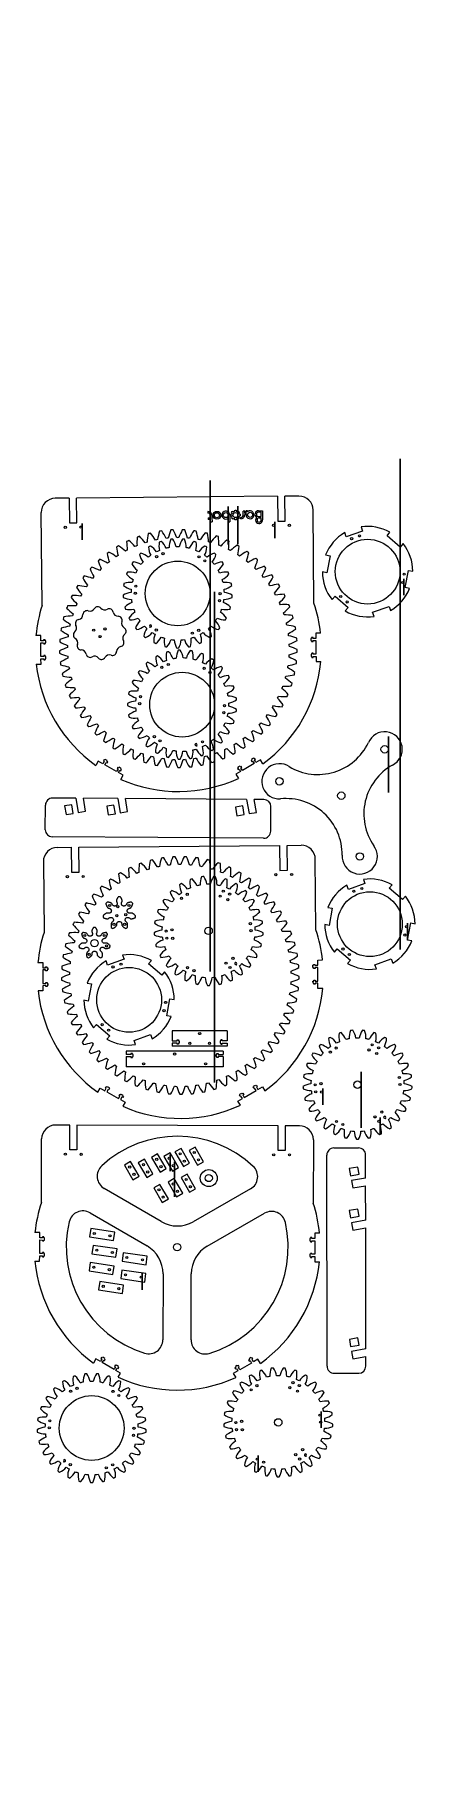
# Model space of a CAD drawing. Header units: millimetres. Extents: x -270 to 270, y -1120 to 1355.
import ezdxf

# ---------------------------------------------------------------- set-up
doc = ezdxf.new("R2010")
doc.units = ezdxf.units.MM
doc.header["$MEASUREMENT"] = 0
doc.layers.add('Layer 1', color=7, linetype='Continuous')

msp = doc.modelspace()

# ---------------------------------------------------------------- linework, layer by layer
at = {"layer": 'Layer 1', "lineweight": 15}
for points, knots in [([(248.4518, 593.1388), (248.4518, 618.5439), (227.8569, 639.1388), (202.4518, 639.1388), (202.4518, 639.1388), (177.0468, 639.1389), (156.4518, 618.544), (156.4518, 593.1389), (156.4518, 593.1389), (156.4517, 567.7339), (177.0465, 547.1389), (202.4516, 547.1388), (202.4516, 547.1388), (227.8567, 547.1387), (248.4516, 567.7335), (248.4518, 593.1386), (248.4578, 1355.2916), (248.4518, -931.1672), (248.4518, 593.1388)], [0, 0, 0, 0, 0.2, 0.2, 0.2, 0.2, 0.4, 0.4, 0.4, 0.4, 0.6, 0.6, 0.6, 0.6, 1, 1, 1, 1.0002, 1.0002, 1.0002, 1.0002]), ([(-21.1555, 562.1872), (-21.1555, 587.5922), (-41.7503, 608.1871), (-67.1554, 608.1872), (-67.1554, 608.1872), (-92.5605, 608.1872), (-113.1554, 587.5924), (-113.1555, 562.1873), (-113.1555, 562.1873), (-113.1555, 536.7822), (-92.5607, 516.1873), (-67.1556, 516.1872), (-67.1556, 516.1872), (-41.7506, 516.1871), (-21.1556, 536.7818), (-21.1555, 562.1869), (-21.1525, 1324.3399), (-21.1555, -962.1128), (-21.1555, 562.1872)], [0, 0, 0, 0, 0.2, 0.2, 0.2, 0.2, 0.4, 0.4, 0.4, 0.4, 0.6, 0.6, 0.6, 0.6, 1, 1, 1, 1.0003, 1.0003, 1.0003, 1.0003]), ([(-14.8503, 404.3228), (-14.8503, 429.7279), (-35.4452, 450.3228), (-60.8503, 450.3228), (-60.8503, 450.3228), (-86.2554, 450.3228), (-106.8503, 429.728), (-106.8503, 404.3229), (-106.8503, 404.3229), (-106.8504, 378.9179), (-86.2556, 358.3229), (-60.8505, 358.3228), (-60.8505, 358.3228), (-35.4454, 358.3227), (-14.8505, 378.9175), (-14.8503, 404.3226), (-14.8443, 1166.4756), (-14.8503, -1119.9832), (-14.8503, 404.3228)], [0, 0, 0, 0, 0.2, 0.2, 0.2, 0.2, 0.4, 0.4, 0.4, 0.4, 0.6, 0.6, 0.6, 0.6, 1, 1, 1, 1.0002, 1.0002, 1.0002, 1.0002]), ([(-241.0249, 697.3395), (-246.329, 697.2926), (-251.3973, 695.1405), (-255.1147, 691.3568), (-255.1147, 691.3568), (-258.8321, 687.573), (-260.8941, 682.4675), (-260.8472, 677.1634)], [0, 0, 0, 0, 0.333333333, 0.333333333, 0.333333333, 0.333333333, 1, 1, 1, 1]), ([(125.1377, 680.5781), (125.0908, 685.8822), (122.9387, 690.9504), (119.155, 694.6678), (119.155, 694.6678), (115.3712, 698.3852), (110.2657, 700.4473), (104.9616, 700.4004)], [0, 0, 0, 0, 0.333333333, 0.333333333, 0.333333333, 0.333333333, 1, 1, 1, 1]), ([(-202.8198, 656.3649), (-202.8198, 657.2209), (-203.5138, 657.9149), (-204.3698, 657.9149), (-204.3698, 657.9149), (-205.2259, 657.9149), (-205.9198, 657.2209), (-205.9198, 656.3649), (-205.9198, 656.3649), (-205.9198, 655.5088), (-205.2259, 654.8149), (-204.3698, 654.8149), (-204.3698, 654.8149), (-203.5138, 654.8149), (-202.8198, 655.5088), (-202.8198, 656.3648), (-202.8198, 682.0448), (-202.8198, 605.0049), (-202.8198, 656.3649)], [0, 0, 0, 0, 0.2, 0.2, 0.2, 0.2, 0.4, 0.4, 0.4, 0.4, 0.6, 0.6, 0.6, 0.6, 1, 1, 1, 1.0001, 1.0001, 1.0001, 1.0001]), ([(70.5996, 658.7736), (70.5996, 659.6296), (69.9056, 660.3236), (69.0496, 660.3236), (69.0496, 660.3236), (68.1935, 660.3236), (67.4996, 659.6296), (67.4996, 658.7736), (67.4996, 658.7736), (67.4996, 657.9175), (68.1935, 657.2236), (69.0496, 657.2236), (69.0496, 657.2236), (69.9056, 657.2235), (70.5996, 657.9175), (70.5996, 658.7735), (70.5996, 684.4535), (70.5996, 607.4136), (70.5996, 658.7736)], [0, 0, 0, 0, 0.2, 0.2, 0.2, 0.2, 0.4, 0.4, 0.4, 0.4, 0.6, 0.6, 0.6, 0.6, 1, 1, 1, 1.0001, 1.0001, 1.0001, 1.0001]), ([(-225.2189, 656.1565), (-225.2189, 657.0126), (-225.9128, 657.7065), (-226.7689, 657.7065), (-226.7689, 657.7065), (-227.6249, 657.7065), (-228.3189, 657.0126), (-228.3189, 656.1565), (-228.3189, 656.1565), (-228.3189, 655.3005), (-227.6249, 654.6065), (-226.7689, 654.6065), (-226.7689, 654.6065), (-225.9128, 654.6065), (-225.2189, 655.3005), (-225.2189, 656.1565)], [0, 0, 0, 0, 0.2, 0.2, 0.2, 0.2, 0.4, 0.4, 0.4, 0.4, 0.6, 0.6, 0.6, 0.6, 1, 1, 1, 1]), ([(92.9986, 658.9819), (92.9986, 659.8379), (92.3046, 660.5319), (91.4486, 660.5319), (91.4486, 660.5319), (90.5926, 660.5319), (89.8986, 659.8379), (89.8986, 658.9819), (89.8986, 658.9819), (89.8986, 658.1258), (90.5926, 657.4319), (91.4486, 657.4319), (91.4486, 657.4319), (92.3046, 657.4319), (92.9986, 658.1258), (92.9986, 658.9819)], [0, 0, 0, 0, 0.2, 0.2, 0.2, 0.2, 0.4, 0.4, 0.4, 0.4, 0.6, 0.6, 0.6, 0.6, 1, 1, 1, 1]), ([(192.5498, 643.8594), (192.5498, 644.7154), (191.8558, 645.4094), (190.9998, 645.4094), (190.9998, 645.4094), (190.1438, 645.4094), (189.4498, 644.7154), (189.4498, 643.8594), (189.4498, 643.8594), (189.4498, 643.0033), (190.1437, 642.3094), (190.9998, 642.3094), (190.9998, 642.3094), (191.8558, 642.3094), (192.5498, 643.0033), (192.5498, 643.8594)], [0, 0, 0, 0, 0.2, 0.2, 0.2, 0.2, 0.4, 0.4, 0.4, 0.4, 0.6, 0.6, 0.6, 0.6, 1, 1, 1, 1]), ([(-86.4148, 618.6847), (-86.4148, 619.5408), (-87.1088, 620.2347), (-87.9648, 620.2347), (-87.9648, 620.2347), (-88.8209, 620.2347), (-89.5148, 619.5408), (-89.5148, 618.6847), (-89.5148, 618.6847), (-89.5148, 617.8287), (-88.8209, 617.1347), (-87.9648, 617.1347), (-87.9648, 617.1347), (-87.1088, 617.1347), (-86.4148, 617.8287), (-86.4148, 618.6847)], [0, 0, 0, 0, 0.2, 0.2, 0.2, 0.2, 0.4, 0.4, 0.4, 0.4, 0.6, 0.6, 0.6, 0.6, 1, 1, 1, 1]), ([(181.2276, 639.8835), (181.2276, 640.7396), (180.5336, 641.4335), (179.6776, 641.4335), (179.6776, 641.4335), (178.8215, 641.4336), (178.1276, 640.7396), (178.1276, 639.8836), (178.1276, 639.8836), (178.1276, 639.0275), (178.8215, 638.3336), (179.6776, 638.3335), (179.6776, 638.3335), (180.5336, 638.3335), (181.2276, 639.0275), (181.2276, 639.8835)], [0, 0, 0, 0, 0.2, 0.2, 0.2, 0.2, 0.4, 0.4, 0.4, 0.4, 0.6, 0.6, 0.6, 0.6, 1, 1, 1, 1]), ([(-95.4791, 614.4611), (-95.4791, 615.3172), (-96.1731, 616.0111), (-97.0291, 616.0111), (-97.0291, 616.0111), (-97.8852, 616.0111), (-98.5791, 615.3172), (-98.5791, 614.4611), (-98.5791, 614.4611), (-98.5791, 613.6051), (-97.8852, 612.9111), (-97.0291, 612.9111), (-97.0291, 612.9111), (-96.1731, 612.9111), (-95.4791, 613.6051), (-95.4791, 614.4611)], [0, 0, 0, 0, 0.2, 0.2, 0.2, 0.2, 0.4, 0.4, 0.4, 0.4, 0.6, 0.6, 0.6, 0.6, 1, 1, 1, 1]), ([(-35.2717, 614.1955), (-35.2717, 615.0516), (-35.9656, 615.7455), (-36.8217, 615.7455), (-36.8217, 615.7455), (-37.6777, 615.7455), (-38.3717, 615.0516), (-38.3717, 614.1955), (-38.3717, 614.1955), (-38.3717, 613.3395), (-37.6777, 612.6455), (-36.8217, 612.6455), (-36.8217, 612.6455), (-35.9657, 612.6455), (-35.2717, 613.3395), (-35.2717, 614.1955)], [0, 0, 0, 0, 0.2, 0.2, 0.2, 0.2, 0.4, 0.4, 0.4, 0.4, 0.6, 0.6, 0.6, 0.6, 1, 1, 1, 1]), ([(-27.0818, 608.4574), (-27.0818, 609.3134), (-27.7758, 610.0074), (-28.6318, 610.0074), (-28.6318, 610.0074), (-29.4879, 610.0074), (-30.1818, 609.3134), (-30.1818, 608.4574), (-30.1818, 608.4574), (-30.1818, 607.6014), (-29.4879, 606.9074), (-28.6318, 606.9074), (-28.6318, 606.9074), (-27.7758, 606.9074), (-27.0818, 607.6014), (-27.0818, 608.4574)], [0, 0, 0, 0, 0.2, 0.2, 0.2, 0.2, 0.4, 0.4, 0.4, 0.4, 0.6, 0.6, 0.6, 0.6, 1, 1, 1, 1]), ([(253.653, 577.6963), (253.653, 578.5523), (252.9591, 579.2463), (252.103, 579.2463), (252.103, 579.2463), (251.247, 579.2463), (250.553, 578.5523), (250.553, 577.6963), (250.553, 577.6963), (250.553, 576.8402), (251.247, 576.1463), (252.103, 576.1463), (252.103, 576.1463), (252.9591, 576.1463), (253.653, 576.8402), (253.653, 577.6962), (253.653, 603.3762), (253.653, 526.3363), (253.653, 577.6963)], [0, 0, 0, 0, 0.2, 0.2, 0.2, 0.2, 0.4, 0.4, 0.4, 0.4, 0.6, 0.6, 0.6, 0.6, 1, 1, 1, 1.0001, 1.0001, 1.0001, 1.0001]), ([(-124.9385, 572.4145), (-124.9385, 573.2705), (-125.6324, 573.9645), (-126.4885, 573.9645), (-126.4885, 573.9645), (-127.3445, 573.9645), (-128.0385, 573.2705), (-128.0385, 572.4145), (-128.0385, 572.4145), (-128.0385, 571.5584), (-127.3445, 570.8645), (-126.4885, 570.8645), (-126.4885, 570.8645), (-125.6324, 570.8645), (-124.9385, 571.5584), (-124.9385, 572.4145)], [0, 0, 0, 0, 0.2, 0.2, 0.2, 0.2, 0.4, 0.4, 0.4, 0.4, 0.6, 0.6, 0.6, 0.6, 1, 1, 1, 1]), ([(255.871, 589.4895), (255.871, 590.3455), (255.1771, 591.0395), (254.321, 591.0395), (254.321, 591.0395), (253.465, 591.0395), (252.771, 590.3455), (252.771, 589.4895), (252.771, 589.4895), (252.771, 588.6335), (253.465, 587.9395), (254.321, 587.9395), (254.321, 587.9395), (255.177, 587.9395), (255.871, 588.6335), (255.871, 589.4895)], [0, 0, 0, 0, 0.2, 0.2, 0.2, 0.2, 0.4, 0.4, 0.4, 0.4, 0.6, 0.6, 0.6, 0.6, 1, 1, 1, 1]), ([(-125.8129, 562.4528), (-125.8129, 563.3088), (-126.5069, 564.0028), (-127.3629, 564.0028), (-127.3629, 564.0028), (-128.2189, 564.0028), (-128.9129, 563.3088), (-128.9129, 562.4528), (-128.9129, 562.4528), (-128.9129, 561.5967), (-128.2189, 560.9028), (-127.3629, 560.9028), (-127.3629, 560.9028), (-126.5069, 560.9028), (-125.8129, 561.5967), (-125.8129, 562.4528)], [0, 0, 0, 0, 0.2, 0.2, 0.2, 0.2, 0.4, 0.4, 0.4, 0.4, 0.6, 0.6, 0.6, 0.6, 1, 1, 1, 1]), ([(-6.2724, 551.9598), (-6.2724, 552.8159), (-6.9664, 553.5098), (-7.8224, 553.5098), (-7.8224, 553.5098), (-8.6785, 553.5098), (-9.3724, 552.8159), (-9.3724, 551.9598), (-9.3724, 551.9598), (-9.3724, 551.1038), (-8.6785, 550.4098), (-7.8224, 550.4098), (-7.8224, 550.4098), (-6.9664, 550.4098), (-6.2724, 551.1038), (-6.2724, 551.9598)], [0, 0, 0, 0, 0.2, 0.2, 0.2, 0.2, 0.4, 0.4, 0.4, 0.4, 0.6, 0.6, 0.6, 0.6, 1, 1, 1, 1]), ([(-5.398, 561.9215), (-5.398, 562.7776), (-6.092, 563.4715), (-6.948, 563.4715), (-6.948, 563.4715), (-7.804, 563.4715), (-8.498, 562.7776), (-8.498, 561.9215), (-8.498, 561.9215), (-8.498, 561.0655), (-7.8041, 560.3715), (-6.948, 560.3715), (-6.948, 560.3715), (-6.092, 560.3715), (-5.398, 561.0655), (-5.398, 561.9215)], [0, 0, 0, 0, 0.2, 0.2, 0.2, 0.2, 0.4, 0.4, 0.4, 0.4, 0.6, 0.6, 0.6, 0.6, 1, 1, 1, 1]), ([(165.8025, 557.8608), (165.8025, 558.7169), (165.1085, 559.4108), (164.2525, 559.4108), (164.2525, 559.4108), (163.3965, 559.4108), (162.7025, 558.7169), (162.7025, 557.8608), (162.7025, 557.8608), (162.7025, 557.0048), (163.3964, 556.3108), (164.2525, 556.3108), (164.2525, 556.3108), (165.1085, 556.3108), (165.8025, 557.0048), (165.8025, 557.8608)], [0, 0, 0, 0, 0.2, 0.2, 0.2, 0.2, 0.4, 0.4, 0.4, 0.4, 0.6, 0.6, 0.6, 0.6, 1, 1, 1, 1]), ([(174.9068, 550.0434), (174.9068, 550.8994), (174.2128, 551.5934), (173.3568, 551.5934), (173.3568, 551.5934), (172.5007, 551.5934), (171.8068, 550.8994), (171.8068, 550.0434), (171.8068, 550.0434), (171.8068, 549.1874), (172.5007, 548.4934), (173.3568, 548.4934), (173.3568, 548.4934), (174.2128, 548.4934), (174.9068, 549.1874), (174.9068, 550.0434)], [0, 0, 0, 0, 0.2, 0.2, 0.2, 0.2, 0.4, 0.4, 0.4, 0.4, 0.6, 0.6, 0.6, 0.6, 1, 1, 1, 1]), ([(-207.69, 525.139), (-209.4715, 524.7665), (-210.9757, 523.5809), (-211.754, 521.9357), (-211.754, 521.9357), (-212.5324, 520.2904), (-212.4951, 518.3756), (-211.6533, 516.7619)], [0, 0, 0, 0, 0.333333333, 0.333333333, 0.333333333, 0.333333333, 1, 1, 1, 1]), ([(-194.0727, 537.4781), (-195.8018, 538.0462), (-197.6972, 537.7716), (-199.194, 536.7359), (-199.194, 536.7359), (-200.6907, 535.7003), (-201.6158, 534.0233), (-201.6936, 532.2049)], [0, 0, 0, 0, 0.333333333, 0.333333333, 0.333333333, 0.333333333, 1, 1, 1, 1]), ([(-176.1103, 541.3554), (-177.3236, 542.712), (-179.1025, 543.4218), (-180.9165, 543.2733), (-180.9165, 543.2733), (-182.7305, 543.1248), (-184.3701, 542.1351), (-185.3467, 540.5992)], [0, 0, 0, 0, 0.333333333, 0.333333333, 0.333333333, 0.333333333, 1, 1, 1, 1]), ([(-158.6157, 535.732), (-158.9882, 537.5136), (-160.1738, 539.0177), (-161.819, 539.7961), (-161.819, 539.7961), (-163.4643, 540.5745), (-165.3791, 540.5372), (-166.9928, 539.6953)], [0, 0, 0, 0, 0.333333333, 0.333333333, 0.333333333, 0.333333333, 1, 1, 1, 1]), ([(-146.2766, 522.1148), (-145.7084, 523.8439), (-145.9831, 525.7393), (-147.0187, 527.236), (-147.0187, 527.236), (-148.0544, 528.7327), (-149.7313, 529.6578), (-151.5497, 529.7356)], [0, 0, 0, 0, 0.333333333, 0.333333333, 0.333333333, 0.333333333, 1, 1, 1, 1]), ([(-213.3134, 507.6444), (-214.6699, 506.4311), (-215.3798, 504.6522), (-215.2312, 502.8382), (-215.2312, 502.8382), (-215.0827, 501.0242), (-214.093, 499.3846), (-212.5571, 498.408)], [0, 0, 0, 0, 0.333333333, 0.333333333, 0.333333333, 0.333333333, 1, 1, 1, 1]), ([(-184.8152, 509.9725), (-184.8152, 510.8285), (-185.5092, 511.5225), (-186.3652, 511.5225), (-186.3652, 511.5225), (-187.2213, 511.5225), (-187.9152, 510.8285), (-187.9152, 509.9725), (-187.9152, 509.9725), (-187.9152, 509.1165), (-187.2213, 508.4225), (-186.3652, 508.4225), (-186.3652, 508.4225), (-185.5092, 508.4225), (-184.8152, 509.1164), (-184.8152, 509.9725)], [0, 0, 0, 0, 0.2, 0.2, 0.2, 0.2, 0.4, 0.4, 0.4, 0.4, 0.6, 0.6, 0.6, 0.6, 1, 1, 1, 1]), ([(-175.7472, 500.9297), (-175.7472, 501.7858), (-176.4412, 502.4797), (-177.2972, 502.4797), (-177.2972, 502.4797), (-178.1533, 502.4797), (-178.8472, 501.7858), (-178.8472, 500.9297), (-178.8472, 500.9297), (-178.8472, 500.0737), (-178.1533, 499.3797), (-177.2972, 499.3797), (-177.2972, 499.3797), (-176.4412, 499.3797), (-175.7472, 500.0737), (-175.7472, 500.9297)], [0, 0, 0, 0, 0.2, 0.2, 0.2, 0.2, 0.4, 0.4, 0.4, 0.4, 0.6, 0.6, 0.6, 0.6, 1, 1, 1, 1]), ([(-168.9156, 511.7615), (-168.9156, 512.6176), (-169.6095, 513.3115), (-170.4656, 513.3115), (-170.4656, 513.3115), (-171.3216, 513.3116), (-172.0156, 512.6176), (-172.0156, 511.7616), (-172.0156, 511.7616), (-172.0156, 510.9055), (-171.3216, 510.2116), (-170.4656, 510.2115), (-170.4656, 510.2115), (-169.6095, 510.2115), (-168.9156, 510.9055), (-168.9156, 511.7615)], [0, 0, 0, 0, 0.2, 0.2, 0.2, 0.2, 0.4, 0.4, 0.4, 0.4, 0.6, 0.6, 0.6, 0.6, 1, 1, 1, 1]), ([(-142.3993, 504.1523), (-141.0427, 505.3657), (-140.3329, 507.1445), (-140.4814, 508.9585), (-140.4814, 508.9585), (-140.6299, 510.7725), (-141.6196, 512.4122), (-143.1555, 513.3887)], [0, 0, 0, 0, 0.333333333, 0.333333333, 0.333333333, 0.333333333, 1, 1, 1, 1]), ([(-106.3973, 514.5433), (-105.6731, 514.1647), (-104.7794, 514.4133), (-104.3548, 515.1114), (-104.3548, 515.1114), (-103.9302, 515.8096), (-104.1204, 516.7175), (-104.7897, 517.1863), (-104.7897, 517.1863), (-105.4589, 517.6552), (-106.3772, 517.524), (-106.8883, 516.8865), (-106.8883, 516.8865), (-107.3995, 516.249), (-107.328, 515.3242), (-106.7249, 514.7729)], [0, 0, 0, 0, 0.2, 0.2, 0.2, 0.2, 0.4, 0.4, 0.4, 0.4, 0.6, 0.6, 0.6, 0.6, 1, 1, 1, 1]), ([(-95.9392, 510.1788), (-95.9392, 511.0348), (-96.6332, 511.7288), (-97.4892, 511.7288), (-97.4892, 511.7288), (-98.3452, 511.7288), (-99.0392, 511.0348), (-99.0392, 510.1788), (-99.0392, 510.1788), (-99.0392, 509.3228), (-98.3453, 508.6288), (-97.4892, 508.6288), (-97.4892, 508.6288), (-96.6332, 508.6288), (-95.9392, 509.3227), (-95.9392, 510.1788)], [0, 0, 0, 0, 0.2, 0.2, 0.2, 0.2, 0.4, 0.4, 0.4, 0.4, 0.6, 0.6, 0.6, 0.6, 1, 1, 1, 1]), ([(-44.7961, 505.6896), (-44.7961, 506.5456), (-45.49, 507.2396), (-46.3461, 507.2396), (-46.3461, 507.2396), (-47.2021, 507.2396), (-47.8961, 506.5456), (-47.8961, 505.6896), (-47.8961, 505.6896), (-47.8961, 504.8336), (-47.2021, 504.1396), (-46.3461, 504.1396), (-46.3461, 504.1396), (-45.49, 504.1396), (-44.7961, 504.8335), (-44.7961, 505.6896)], [0, 0, 0, 0, 0.2, 0.2, 0.2, 0.2, 0.4, 0.4, 0.4, 0.4, 0.6, 0.6, 0.6, 0.6, 1, 1, 1, 1]), ([(-35.7318, 509.9132), (-35.7318, 510.7692), (-36.4257, 511.4632), (-37.2818, 511.4632), (-37.2818, 511.4632), (-38.1378, 511.4632), (-38.8318, 510.7692), (-38.8318, 509.9132), (-38.8318, 509.9132), (-38.8318, 509.0571), (-38.1378, 508.3632), (-37.2818, 508.3632), (-37.2818, 508.3632), (-36.4257, 508.3632), (-35.7318, 509.0571), (-35.7318, 509.9132)], [0, 0, 0, 0, 0.2, 0.2, 0.2, 0.2, 0.4, 0.4, 0.4, 0.4, 0.6, 0.6, 0.6, 0.6, 1, 1, 1, 1]), ([(-209.436, 489.682), (-210.0042, 487.9529), (-209.7295, 486.0574), (-208.6939, 484.5607), (-208.6939, 484.5607), (-207.6583, 483.064), (-205.9813, 482.1389), (-204.1629, 482.0611)], [0, 0, 0, 0, 0.333333333, 0.333333333, 0.333333333, 0.333333333, 1, 1, 1, 1]), ([(-197.097, 476.0647), (-196.7244, 474.2832), (-195.5388, 472.779), (-193.8936, 472.0007), (-193.8936, 472.0007), (-192.2484, 471.2223), (-190.3335, 471.2596), (-188.7198, 472.1014)], [0, 0, 0, 0, 0.333333333, 0.333333333, 0.333333333, 0.333333333, 1, 1, 1, 1]), ([(-179.6024, 470.4413), (-178.389, 469.0848), (-176.6102, 468.3749), (-174.7962, 468.5234), (-174.7962, 468.5234), (-172.9822, 468.672), (-171.3425, 469.6617), (-170.3659, 471.1976)], [0, 0, 0, 0, 0.333333333, 0.333333333, 0.333333333, 0.333333333, 1, 1, 1, 1]), ([(-161.6399, 474.3187), (-159.9108, 473.7505), (-158.0154, 474.0252), (-156.5187, 475.0608), (-156.5187, 475.0608), (-155.022, 476.0964), (-154.0968, 477.7734), (-154.0191, 479.5918)], [0, 0, 0, 0, 0.333333333, 0.333333333, 0.333333333, 0.333333333, 1, 1, 1, 1]), ([(-148.0227, 486.6577), (-146.2411, 487.0303), (-144.737, 488.2158), (-143.9586, 489.8611), (-143.9586, 489.8611), (-143.1802, 491.5063), (-143.2175, 493.4211), (-144.0594, 495.0348)], [0, 0, 0, 0, 0.333333333, 0.333333333, 0.333333333, 0.333333333, 1, 1, 1, 1]), ([(-88.1394, 457.1746), (-88.1394, 458.0307), (-88.8334, 458.7246), (-89.6894, 458.7246), (-89.6894, 458.7246), (-90.5455, 458.7246), (-91.2394, 458.0307), (-91.2394, 457.1746), (-91.2394, 457.1746), (-91.2394, 456.3186), (-90.5455, 455.6246), (-89.6894, 455.6246), (-89.6894, 455.6246), (-88.8334, 455.6246), (-88.1394, 456.3186), (-88.1394, 457.1746)], [0, 0, 0, 0, 0.2, 0.2, 0.2, 0.2, 0.4, 0.4, 0.4, 0.4, 0.6, 0.6, 0.6, 0.6, 1, 1, 1, 1]), ([(-78.9938, 461.219), (-78.9938, 462.075), (-79.6877, 462.769), (-80.5438, 462.769), (-80.5438, 462.769), (-81.3998, 462.769), (-82.0938, 462.075), (-82.0938, 461.219), (-82.0938, 461.219), (-82.0938, 460.363), (-81.3998, 459.669), (-80.5438, 459.669), (-80.5438, 459.669), (-79.6877, 459.669), (-78.9938, 460.3629), (-78.9938, 461.219)], [0, 0, 0, 0, 0.2, 0.2, 0.2, 0.2, 0.4, 0.4, 0.4, 0.4, 0.6, 0.6, 0.6, 0.6, 1, 1, 1, 1]), ([(-27.9489, 455.7241), (-27.9489, 456.5801), (-28.6428, 457.2741), (-29.4989, 457.2741), (-29.4989, 457.2741), (-30.3549, 457.2741), (-31.0489, 456.5801), (-31.0489, 455.7241), (-31.0489, 455.7241), (-31.0489, 454.8681), (-30.3549, 454.1741), (-29.4989, 454.1741), (-29.4989, 454.1741), (-28.6428, 454.1741), (-27.9489, 454.8681), (-27.9489, 455.7241)], [0, 0, 0, 0, 0.2, 0.2, 0.2, 0.2, 0.4, 0.4, 0.4, 0.4, 0.6, 0.6, 0.6, 0.6, 1, 1, 1, 1]), ([(-19.8735, 449.8259), (-19.8735, 450.682), (-20.5675, 451.3759), (-21.4235, 451.3759), (-21.4235, 451.3759), (-22.2796, 451.3759), (-22.9735, 450.682), (-22.9735, 449.8259), (-22.9735, 449.8259), (-22.9735, 448.9699), (-22.2796, 448.2759), (-21.4235, 448.2759), (-21.4235, 448.2759), (-20.5675, 448.2759), (-19.8735, 448.9699), (-19.8735, 449.8259)], [0, 0, 0, 0, 0.2, 0.2, 0.2, 0.2, 0.4, 0.4, 0.4, 0.4, 0.6, 0.6, 0.6, 0.6, 1, 1, 1, 1]), ([(231.9051, 340.8328), (231.9051, 343.7323), (229.5546, 346.0828), (226.6551, 346.0828), (226.6551, 346.0828), (223.7557, 346.0828), (221.4051, 343.7323), (221.4051, 340.8328), (221.4051, 340.8328), (221.4051, 337.9333), (223.7556, 335.5828), (226.6551, 335.5828), (226.6551, 335.5828), (229.5546, 335.5827), (231.9051, 337.9332), (231.9051, 340.8327), (231.9051, 427.8177), (231.9051, 166.8628), (231.9051, 340.8328)], [0, 0, 0, 0, 0.2, 0.2, 0.2, 0.2, 0.4, 0.4, 0.4, 0.4, 0.6, 0.6, 0.6, 0.6, 1, 1, 1, 1.0001, 1.0001, 1.0001, 1.0001]), ([(-119.4909, 405.7733), (-119.4909, 406.6294), (-120.1848, 407.3233), (-121.0409, 407.3233), (-121.0409, 407.3233), (-121.8969, 407.3233), (-122.5909, 406.6294), (-122.5909, 405.7733), (-122.5909, 405.7733), (-122.5909, 404.9173), (-121.8969, 404.2233), (-121.0409, 404.2233), (-121.0409, 404.2233), (-120.1849, 404.2233), (-119.4909, 404.9173), (-119.4909, 405.7733)], [0, 0, 0, 0, 0.2, 0.2, 0.2, 0.2, 0.4, 0.4, 0.4, 0.4, 0.6, 0.6, 0.6, 0.6, 1, 1, 1, 1]), ([(-118.4206, 415.7159), (-118.4206, 416.5719), (-119.1145, 417.2659), (-119.9706, 417.2659), (-119.9706, 417.2659), (-120.8266, 417.2659), (-121.5206, 416.5719), (-121.5206, 415.7159), (-121.5206, 415.7159), (-121.5206, 414.8599), (-120.8266, 414.1659), (-119.9706, 414.1659), (-119.9706, 414.1659), (-119.1145, 414.1659), (-118.4206, 414.8598), (-118.4206, 415.7159)], [0, 0, 0, 0, 0.2, 0.2, 0.2, 0.2, 0.4, 0.4, 0.4, 0.4, 0.6, 0.6, 0.6, 0.6, 1, 1, 1, 1]), ([(0.8902, 402.8723), (0.8902, 403.7283), (0.1963, 404.4223), (-0.6598, 404.4223), (-0.6598, 404.4223), (-1.5158, 404.4223), (-2.2098, 403.7283), (-2.2098, 402.8723), (-2.2098, 402.8723), (-2.2098, 402.0163), (-1.5158, 401.3223), (-0.6598, 401.3223), (-0.6598, 401.3223), (0.1963, 401.3223), (0.8902, 402.0162), (0.8902, 402.8723)], [0, 0, 0, 0, 0.2, 0.2, 0.2, 0.2, 0.4, 0.4, 0.4, 0.4, 0.6, 0.6, 0.6, 0.6, 1, 1, 1, 1]), ([(-0.1801, 392.9297), (-0.1801, 393.7858), (-0.874, 394.4797), (-1.7301, 394.4797), (-1.7301, 394.4797), (-2.5861, 394.4797), (-3.2801, 393.7858), (-3.2801, 392.9297), (-3.2801, 392.9297), (-3.2801, 392.0737), (-2.5861, 391.3797), (-1.7301, 391.3797), (-1.7301, 391.3797), (-0.8741, 391.3797), (-0.1801, 392.0737), (-0.1801, 392.9297)], [0, 0, 0, 0, 0.2, 0.2, 0.2, 0.2, 0.4, 0.4, 0.4, 0.4, 0.6, 0.6, 0.6, 0.6, 1, 1, 1, 1]), ([(-98.7272, 358.8197), (-98.7272, 359.6758), (-99.4211, 360.3697), (-100.2772, 360.3697), (-100.2772, 360.3697), (-101.1332, 360.3697), (-101.8272, 359.6758), (-101.8272, 358.8197), (-101.8272, 358.8197), (-101.8272, 357.9637), (-101.1332, 357.2697), (-100.2772, 357.2697), (-100.2772, 357.2697), (-99.4211, 357.2697), (-98.7272, 357.9637), (-98.7272, 358.8197)], [0, 0, 0, 0, 0.2, 0.2, 0.2, 0.2, 0.4, 0.4, 0.4, 0.4, 0.6, 0.6, 0.6, 0.6, 1, 1, 1, 1]), ([(-90.6518, 352.9215), (-90.6518, 353.7776), (-91.3458, 354.4715), (-92.2018, 354.4715), (-92.2018, 354.4715), (-93.0578, 354.4715), (-93.7518, 353.7776), (-93.7518, 352.9215), (-93.7518, 352.9215), (-93.7518, 352.0655), (-93.0578, 351.3715), (-92.2018, 351.3715), (-92.2018, 351.3715), (-91.3458, 351.3715), (-90.6518, 352.0655), (-90.6518, 352.9215)], [0, 0, 0, 0, 0.2, 0.2, 0.2, 0.2, 0.4, 0.4, 0.4, 0.4, 0.6, 0.6, 0.6, 0.6, 1, 1, 1, 1]), ([(-40.3524, 346.1018), (-39.6539, 346.5259), (-39.4047, 347.4195), (-39.7828, 348.1439), (-39.7828, 348.1439), (-40.1609, 348.8682), (-41.0365, 349.1747), (-41.7838, 348.8442), (-41.7838, 348.8442), (-42.5311, 348.5137), (-42.8935, 347.6599), (-42.6121, 346.8927), (-42.6121, 346.8927), (-42.3306, 346.1256), (-41.5019, 345.7087), (-40.7182, 345.94)], [0, 0, 0, 0, 0.2, 0.2, 0.2, 0.2, 0.4, 0.4, 0.4, 0.4, 0.6, 0.6, 0.6, 0.6, 1, 1, 1, 1]), ([(-30.4612, 351.471), (-30.4612, 352.327), (-31.1552, 353.021), (-32.0112, 353.021), (-32.0112, 353.021), (-32.8673, 353.021), (-33.5612, 352.327), (-33.5612, 351.471), (-33.5612, 351.471), (-33.5613, 350.615), (-32.8673, 349.921), (-32.0113, 349.921), (-32.0113, 349.921), (-31.1552, 349.921), (-30.4613, 350.615), (-30.4612, 351.471)], [0, 0, 0, 0, 0.2, 0.2, 0.2, 0.2, 0.4, 0.4, 0.4, 0.4, 0.6, 0.6, 0.6, 0.6, 1, 1, 1, 1]), ([(91.1125, 316.2236), (110.3353, 304.7856), (133.4874, 301.9751), (154.8885, 308.4816), (154.8885, 308.4816), (176.2897, 314.9881), (193.9596, 330.2096), (203.563, 350.4115)], [0, 0, 0, 0, 0.333333333, 0.333333333, 0.333333333, 0.333333333, 1, 1, 1, 1]), ([(237.7528, 318.4309), (247.7042, 323.3608), (253.2106, 334.2645), (251.2708, 345.1994), (251.2708, 345.1994), (249.3311, 356.1343), (240.4103, 364.4787), (229.3703, 365.6849), (229.3703, 365.6849), (218.3304, 366.891), (207.8182, 360.6697), (203.563, 350.4116)], [0, 0, 0, 0, 0.25, 0.25, 0.25, 0.25, 0.5, 0.5, 0.5, 0.5, 1, 1, 1, 1]), ([(91.1125, 316.2236), (82.0637, 322.2445), (70.1615, 321.729), (61.6671, 314.9484), (61.6671, 314.9484), (53.1727, 308.1678), (50.0325, 296.6758), (53.8985, 286.5178), (53.8985, 286.5178), (57.7644, 276.3597), (67.7505, 269.8633), (78.6037, 270.4459)], [0, 0, 0, 0, 0.25, 0.25, 0.25, 0.25, 0.5, 0.5, 0.5, 0.5, 1, 1, 1, 1]), ([(82.5136, 295.41), (82.5136, 298.3095), (80.1631, 300.66), (77.2636, 300.66), (77.2636, 300.66), (74.3641, 300.66), (72.0136, 298.3095), (72.0136, 295.41), (72.0136, 295.41), (72.0136, 292.5105), (74.3641, 290.16), (77.2636, 290.16), (77.2636, 290.16), (80.163, 290.16), (82.5136, 292.5105), (82.5136, 295.41)], [0, 0, 0, 0, 0.2, 0.2, 0.2, 0.2, 0.4, 0.4, 0.4, 0.4, 0.6, 0.6, 0.6, 0.6, 1, 1, 1, 1]), ([(237.7528, 318.4309), (218.2352, 307.5009), (204.2256, 288.8537), (199.1617, 267.0648), (199.1617, 267.0648), (194.0977, 245.2759), (198.4479, 222.3617), (211.1449, 203.9447)], [0, 0, 0, 0, 0.333333333, 0.333333333, 0.333333333, 0.333333333, 1, 1, 1, 1]), ([(166.3477, 190.3422), (166.6431, 213.041), (157.2208, 234.7833), (140.4557, 250.0886), (140.4557, 250.0886), (123.6906, 265.394), (101.1822, 272.8022), (78.6042, 270.446)], [0, 0, 0, 0, 0.333333333, 0.333333333, 0.333333333, 0.333333333, 1, 1, 1, 1]), ([(170.3221, 274.9958), (170.3221, 277.8953), (167.9716, 280.2458), (165.0721, 280.2458), (165.0721, 280.2458), (162.1726, 280.2458), (159.8221, 277.8953), (159.8221, 274.9959), (159.8221, 274.9959), (159.8221, 272.0964), (162.1726, 269.7459), (165.0721, 269.7458), (165.0721, 269.7458), (167.9716, 269.7458), (170.3221, 272.0963), (170.3221, 274.9958)], [0, 0, 0, 0, 0.2, 0.2, 0.2, 0.2, 0.4, 0.4, 0.4, 0.4, 0.6, 0.6, 0.6, 0.6, 1, 1, 1, 1]), ([(-244.7392, 271.6658), (-247.3913, 271.6846), (-249.9422, 270.6492), (-251.8309, 268.7872), (-251.8309, 268.7872), (-253.7195, 266.9252), (-254.7911, 264.3892), (-254.81, 261.7371)], [0, 0, 0, 0, 0.333333333, 0.333333333, 0.333333333, 0.333333333, 1, 1, 1, 1]), ([(-255.0586, 226.738), (-255.0774, 224.0859), (-254.042, 221.5349), (-252.18, 219.6463), (-252.18, 219.6463), (-250.318, 217.7576), (-247.782, 216.686), (-245.1299, 216.6672)], [0, 0, 0, 0, 0.333333333, 0.333333333, 0.333333333, 0.333333333, 1, 1, 1, 1]), ([(54.8626, 214.5362), (57.5147, 214.5174), (60.0656, 215.5528), (61.9543, 217.4148), (61.9543, 217.4148), (63.8429, 219.2768), (64.9145, 221.8128), (64.9333, 224.4649)], [0, 0, 0, 0, 0.333333333, 0.333333333, 0.333333333, 0.333333333, 1, 1, 1, 1]), ([(-237.98, 201.5571), (-243.2842, 201.5102), (-248.3524, 199.3581), (-252.0698, 195.5744), (-252.0698, 195.5744), (-255.7872, 191.7906), (-257.8493, 186.6851), (-257.8023, 181.381)], [0, 0, 0, 0, 0.333333333, 0.333333333, 0.333333333, 0.333333333, 1, 1, 1, 1]), ([(128.1826, 184.7957), (128.1356, 190.0998), (125.9836, 195.168), (122.1998, 198.8854), (122.1998, 198.8854), (118.4161, 202.6028), (113.3105, 204.6649), (108.0064, 204.618)], [0, 0, 0, 0, 0.333333333, 0.333333333, 0.333333333, 0.333333333, 1, 1, 1, 1]), ([(166.3477, 190.3422), (165.638, 179.2597), (172.3241, 169.0375), (182.7621, 165.2464), (182.7621, 165.2464), (193.2001, 161.4553), (204.8879, 165.0041), (211.4557, 173.959), (211.4557, 173.959), (218.0235, 182.9138), (217.897, 195.1277), (211.145, 203.9445)], [0, 0, 0, 0, 0.25, 0.25, 0.25, 0.25, 0.5, 0.5, 0.5, 0.5, 1, 1, 1, 1]), ([(196.5466, 188.7445), (196.5466, 191.644), (194.1961, 193.9945), (191.2966, 193.9945), (191.2966, 193.9945), (188.3971, 193.9945), (186.0466, 191.644), (186.0466, 188.7445), (186.0466, 188.7445), (186.0466, 185.845), (188.3971, 183.4945), (191.2966, 183.4945), (191.2966, 183.4945), (194.1961, 183.4945), (196.5466, 185.845), (196.5466, 188.7445)], [0, 0, 0, 0, 0.2, 0.2, 0.2, 0.2, 0.4, 0.4, 0.4, 0.4, 0.6, 0.6, 0.6, 0.6, 1, 1, 1, 1]), ([(-222.1572, 160.1053), (-222.1572, 160.9614), (-222.8511, 161.6553), (-223.7072, 161.6553), (-223.7072, 161.6553), (-224.5632, 161.6553), (-225.2572, 160.9614), (-225.2572, 160.1053), (-225.2572, 160.1053), (-225.2572, 159.2493), (-224.5632, 158.5553), (-223.7072, 158.5553), (-223.7072, 158.5553), (-222.8511, 158.5553), (-222.1572, 159.2493), (-222.1572, 160.1053)], [0, 0, 0, 0, 0.2, 0.2, 0.2, 0.2, 0.4, 0.4, 0.4, 0.4, 0.6, 0.6, 0.6, 0.6, 1, 1, 1, 1]), ([(-199.7581, 160.3137), (-199.7581, 161.1697), (-200.4521, 161.8637), (-201.3081, 161.8637), (-201.3081, 161.8637), (-202.1642, 161.8637), (-202.8581, 161.1697), (-202.8581, 160.3137), (-202.8581, 160.3137), (-202.8581, 159.4576), (-202.1642, 158.7637), (-201.3081, 158.7637), (-201.3081, 158.7637), (-200.4521, 158.7637), (-199.7581, 159.4576), (-199.7581, 160.3137)], [0, 0, 0, 0, 0.2, 0.2, 0.2, 0.2, 0.4, 0.4, 0.4, 0.4, 0.6, 0.6, 0.6, 0.6, 1, 1, 1, 1]), ([(73.66, 162.8566), (73.66, 163.7127), (72.9661, 164.4066), (72.11, 164.4066), (72.11, 164.4066), (71.254, 164.4066), (70.56, 163.7127), (70.56, 162.8566), (70.56, 162.8566), (70.56, 162.0006), (71.254, 161.3066), (72.11, 161.3066), (72.11, 161.3066), (72.9661, 161.3066), (73.66, 162.0006), (73.66, 162.8566)], [0, 0, 0, 0, 0.2, 0.2, 0.2, 0.2, 0.4, 0.4, 0.4, 0.4, 0.6, 0.6, 0.6, 0.6, 1, 1, 1, 1]), ([(96.0591, 163.065), (96.0591, 163.921), (95.3651, 164.615), (94.5091, 164.615), (94.5091, 164.615), (93.653, 164.615), (92.9591, 163.921), (92.9591, 163.065), (92.9591, 163.065), (92.9591, 162.2089), (93.653, 161.515), (94.5091, 161.515), (94.5091, 161.515), (95.3651, 161.515), (96.0591, 162.2089), (96.0591, 163.065)], [0, 0, 0, 0, 0.2, 0.2, 0.2, 0.2, 0.4, 0.4, 0.4, 0.4, 0.6, 0.6, 0.6, 0.6, 1, 1, 1, 1]), ([(-154.0627, 124.9704), (-153.8155, 124.553), (-153.6039, 124.113), (-153.4437, 123.6547), (-153.4437, 123.6547), (-153.368, 123.4385), (-153.3038, 123.2181), (-153.2531, 122.9947), (-153.2531, 122.9947), (-153.2038, 122.777), (-153.1673, 122.5564), (-153.1458, 122.3343), (-153.1458, 122.3343), (-153.1246, 122.1149), (-153.118, 121.894), (-153.1284, 121.6737), (-153.1284, 121.6737), (-153.1388, 121.4522), (-153.1664, 121.2314), (-153.2131, 121.0145), (-153.2131, 121.0145), (-153.2611, 120.792), (-153.3292, 120.5736), (-153.4186, 120.3641), (-153.4186, 120.3641), (-153.512, 120.1455), (-153.6285, 119.9366), (-153.7677, 119.7437), (-153.7677, 119.7437), (-154.0602, 119.3383), (-154.4525, 119.0039), (-154.9077, 118.7934)], [0, 0, 0, 0, 0.111111111, 0.111111111, 0.111111111, 0.111111111, 0.222222222, 0.222222222, 0.222222222, 0.222222222, 0.333333333, 0.333333333, 0.333333333, 0.333333333, 0.444444444, 0.444444444, 0.444444444, 0.444444444, 0.555555556, 0.555555556, 0.555555556, 0.555555556, 0.666666667, 0.666666667, 0.666666667, 0.666666667, 0.777777778, 0.777777778, 0.777777778, 0.777777778, 1, 1, 1, 1]), ([(-151.3705, 131.5088), (-151.5284, 131.3193), (-151.6818, 131.1261), (-151.8305, 130.9293), (-151.8305, 130.9293), (-152.0658, 130.6179), (-152.2891, 130.2973), (-152.4984, 129.9678), (-152.4984, 129.9678), (-152.6876, 129.6699), (-152.8655, 129.3647), (-153.03, 129.0525), (-153.03, 129.0525), (-153.1771, 128.7733), (-153.3136, 128.4885), (-153.4377, 128.1983), (-153.4377, 128.1983), (-153.547, 127.9425), (-153.6467, 127.6825), (-153.735, 127.4187), (-153.735, 127.4187), (-153.8115, 127.1903), (-153.8794, 126.9591), (-153.9371, 126.7253), (-153.9371, 126.7253), (-153.9858, 126.5278), (-154.0273, 126.3285), (-154.0599, 126.1277), (-154.0599, 126.1277), (-154.1072, 125.8367), (-154.1361, 125.5427), (-154.1365, 125.2478)], [0, 0, 0, 0, 0.111111111, 0.111111111, 0.111111111, 0.111111111, 0.222222222, 0.222222222, 0.222222222, 0.222222222, 0.333333333, 0.333333333, 0.333333333, 0.333333333, 0.444444444, 0.444444444, 0.444444444, 0.444444444, 0.555555556, 0.555555556, 0.555555556, 0.555555556, 0.666666667, 0.666666667, 0.666666667, 0.666666667, 0.777777778, 0.777777778, 0.777777778, 0.777777778, 1, 1, 1, 1]), ([(-145.9551, 125.2478), (-145.9556, 125.5427), (-145.9844, 125.8367), (-146.0318, 126.1277), (-146.0318, 126.1277), (-146.0644, 126.3285), (-146.1059, 126.5278), (-146.1546, 126.7253), (-146.1546, 126.7253), (-146.2123, 126.9591), (-146.2802, 127.1903), (-146.3567, 127.4187), (-146.3567, 127.4187), (-146.445, 127.6825), (-146.5447, 127.9425), (-146.654, 128.1983), (-146.654, 128.1983), (-146.7781, 128.4885), (-146.9145, 128.7733), (-147.0617, 129.0525), (-147.0617, 129.0525), (-147.2262, 129.3647), (-147.4041, 129.6699), (-147.5933, 129.9678), (-147.5933, 129.9678), (-147.8026, 130.2973), (-148.0259, 130.6179), (-148.2612, 130.9293), (-148.2612, 130.9293), (-148.4099, 131.1261), (-148.5633, 131.3193), (-148.7212, 131.5088)], [0, 0, 0, 0, 0.111111111, 0.111111111, 0.111111111, 0.111111111, 0.222222222, 0.222222222, 0.222222222, 0.222222222, 0.333333333, 0.333333333, 0.333333333, 0.333333333, 0.444444444, 0.444444444, 0.444444444, 0.444444444, 0.555555556, 0.555555556, 0.555555556, 0.555555556, 0.666666667, 0.666666667, 0.666666667, 0.666666667, 0.777777778, 0.777777778, 0.777777778, 0.777777778, 1, 1, 1, 1]), ([(-145.184, 118.7934), (-145.6391, 119.0039), (-146.0315, 119.3383), (-146.324, 119.7437), (-146.324, 119.7437), (-146.4632, 119.9366), (-146.5797, 120.1455), (-146.673, 120.3641), (-146.673, 120.3641), (-146.7625, 120.5736), (-146.8306, 120.792), (-146.8786, 121.0145), (-146.8786, 121.0145), (-146.9253, 121.2314), (-146.9528, 121.4522), (-146.9633, 121.6737), (-146.9633, 121.6737), (-146.9737, 121.894), (-146.9671, 122.1149), (-146.9459, 122.3343), (-146.9459, 122.3343), (-146.9244, 122.5564), (-146.8879, 122.777), (-146.8385, 122.9947), (-146.8385, 122.9947), (-146.7879, 123.2181), (-146.7237, 123.4385), (-146.648, 123.6547), (-146.648, 123.6547), (-146.4878, 124.113), (-146.2762, 124.553), (-146.029, 124.9704)], [0, 0, 0, 0, 0.111111111, 0.111111111, 0.111111111, 0.111111111, 0.222222222, 0.222222222, 0.222222222, 0.222222222, 0.333333333, 0.333333333, 0.333333333, 0.333333333, 0.444444444, 0.444444444, 0.444444444, 0.444444444, 0.555555556, 0.555555556, 0.555555556, 0.555555556, 0.666666667, 0.666666667, 0.666666667, 0.666666667, 0.777777778, 0.777777778, 0.777777778, 0.777777778, 1, 1, 1, 1]), ([(-60.2549, 129.2547), (-60.2549, 130.1107), (-60.9488, 130.8047), (-61.8049, 130.8047), (-61.8049, 130.8047), (-62.6609, 130.8047), (-63.3549, 130.1107), (-63.3549, 129.2547), (-63.3549, 129.2547), (-63.3549, 128.3986), (-62.6609, 127.7047), (-61.8049, 127.7047), (-61.8049, 127.7047), (-60.9489, 127.7047), (-60.2549, 128.3986), (-60.2549, 129.2547)], [0, 0, 0, 0, 0.2, 0.2, 0.2, 0.2, 0.4, 0.4, 0.4, 0.4, 0.6, 0.6, 0.6, 0.6, 1, 1, 1, 1]), ([(-52.065, 134.9928), (-52.065, 135.8488), (-52.759, 136.5428), (-53.615, 136.5428), (-53.615, 136.5428), (-54.4711, 136.5428), (-55.165, 135.8488), (-55.165, 134.9928), (-55.165, 134.9928), (-55.165, 134.1367), (-54.4711, 133.4428), (-53.615, 133.4428), (-53.615, 133.4428), (-52.759, 133.4428), (-52.065, 134.1367), (-52.065, 134.9928)], [0, 0, 0, 0, 0.2, 0.2, 0.2, 0.2, 0.4, 0.4, 0.4, 0.4, 0.6, 0.6, 0.6, 0.6, 1, 1, 1, 1]), ([(-5.3551, 132.3356), (-5.3551, 133.1917), (-6.0491, 133.8856), (-6.9051, 133.8856), (-6.9051, 133.8856), (-7.7612, 133.8856), (-8.4551, 133.1917), (-8.4551, 132.3356), (-8.4551, 132.3356), (-8.4551, 131.4796), (-7.7612, 130.7856), (-6.9051, 130.7856), (-6.9051, 130.7856), (-6.0491, 130.7856), (-5.3551, 131.4796), (-5.3551, 132.3356)], [0, 0, 0, 0, 0.2, 0.2, 0.2, 0.2, 0.4, 0.4, 0.4, 0.4, 0.6, 0.6, 0.6, 0.6, 1, 1, 1, 1]), ([(-0.9219, 139.482), (-0.9219, 140.338), (-1.6158, 141.032), (-2.4719, 141.032), (-2.4719, 141.032), (-3.3279, 141.032), (-4.0219, 140.338), (-4.0219, 139.482), (-4.0219, 139.482), (-4.0219, 138.6259), (-3.3279, 137.932), (-2.4719, 137.932), (-2.4719, 137.932), (-1.6158, 137.932), (-0.9219, 138.6259), (-0.9219, 139.482)], [0, 0, 0, 0, 0.2, 0.2, 0.2, 0.2, 0.4, 0.4, 0.4, 0.4, 0.6, 0.6, 0.6, 0.6, 1, 1, 1, 1]), ([(5.522, 127.2673), (5.522, 128.1234), (4.8281, 128.8173), (3.972, 128.8173), (3.972, 128.8173), (3.116, 128.8173), (2.422, 128.1234), (2.422, 127.2673), (2.422, 127.2673), (2.422, 126.4113), (3.116, 125.7173), (3.972, 125.7173), (3.972, 125.7173), (4.828, 125.7173), (5.522, 126.4113), (5.522, 127.2673)], [0, 0, 0, 0, 0.2, 0.2, 0.2, 0.2, 0.4, 0.4, 0.4, 0.4, 0.6, 0.6, 0.6, 0.6, 1, 1, 1, 1]), ([(8.1424, 135.2584), (8.1424, 136.1144), (7.4485, 136.8084), (6.5924, 136.8084), (6.5924, 136.8084), (5.7364, 136.8084), (5.0424, 136.1144), (5.0424, 135.2584), (5.0424, 135.2584), (5.0424, 134.4024), (5.7364, 133.7084), (6.5924, 133.7084), (6.5924, 133.7084), (7.4485, 133.7084), (8.1424, 134.4024), (8.1424, 135.2584)], [0, 0, 0, 0, 0.2, 0.2, 0.2, 0.2, 0.4, 0.4, 0.4, 0.4, 0.6, 0.6, 0.6, 0.6, 1, 1, 1, 1]), ([(251.6824, 92.5789), (251.6824, 117.9839), (231.0875, 138.5788), (205.6824, 138.5789), (205.6824, 138.5789), (180.2774, 138.5789), (159.6825, 117.9841), (159.6824, 92.579), (159.6824, 92.579), (159.6823, 67.1739), (180.2771, 46.579), (205.6822, 46.5789), (205.6822, 46.5789), (231.0873, 46.5788), (251.6822, 67.1735), (251.6824, 92.5786), (251.6824, 92.5786), (251.6824, 92.5789), (251.6824, 92.5789)], [0, 0, 0, 0, 0.2, 0.2, 0.2, 0.2, 0.4, 0.4, 0.4, 0.4, 0.6, 0.6, 0.6, 0.6, 1, 1, 1, 1.0003, 1.0003, 1.0003, 1.0003]), ([(184.4582, 139.3236), (184.4582, 140.1796), (183.7642, 140.8736), (182.9082, 140.8736), (182.9082, 140.8736), (182.0521, 140.8736), (181.3582, 140.1796), (181.3582, 139.3236), (181.3582, 139.3236), (181.3582, 138.4676), (182.0521, 137.7736), (182.9082, 137.7736), (182.9082, 137.7736), (183.7642, 137.7736), (184.4582, 138.4675), (184.4582, 139.3236)], [0, 0, 0, 0, 0.2, 0.2, 0.2, 0.2, 0.4, 0.4, 0.4, 0.4, 0.6, 0.6, 0.6, 0.6, 1, 1, 1, 1]), ([(195.7804, 143.2994), (195.7804, 144.1554), (195.0864, 144.8494), (194.2304, 144.8494), (194.2304, 144.8494), (193.3744, 144.8494), (192.6804, 144.1555), (192.6804, 143.2994), (192.6804, 143.2994), (192.6804, 142.4434), (193.3744, 141.7494), (194.2304, 141.7494), (194.2304, 141.7494), (195.0864, 141.7494), (195.7804, 142.4434), (195.7804, 143.2994)], [0, 0, 0, 0, 0.2, 0.2, 0.2, 0.2, 0.4, 0.4, 0.4, 0.4, 0.6, 0.6, 0.6, 0.6, 1, 1, 1, 1]), ([(-167.6178, 108.3428), (-167.9052, 108.2768), (-168.1855, 108.1832), (-168.4586, 108.0723), (-168.4586, 108.0723), (-168.6471, 107.9958), (-168.8322, 107.911), (-169.0139, 107.8196), (-169.0139, 107.8196), (-169.229, 107.7113), (-169.4393, 107.5936), (-169.645, 107.4683), (-169.645, 107.4683), (-169.8825, 107.3235), (-170.1138, 107.1685), (-170.3388, 107.0049), (-170.3388, 107.0049), (-170.5941, 106.8194), (-170.8414, 106.623), (-171.0809, 106.4174), (-171.0809, 106.4174), (-171.3487, 106.1875), (-171.6066, 105.9462), (-171.855, 105.6954), (-171.855, 105.6954), (-172.1296, 105.418), (-172.3924, 105.129), (-172.6437, 104.8303), (-172.6437, 104.8303), (-172.8025, 104.6416), (-172.9567, 104.449), (-173.1063, 104.2529)], [0, 0, 0, 0, 0.111111111, 0.111111111, 0.111111111, 0.111111111, 0.222222222, 0.222222222, 0.222222222, 0.222222222, 0.333333333, 0.333333333, 0.333333333, 0.333333333, 0.444444444, 0.444444444, 0.444444444, 0.444444444, 0.555555556, 0.555555556, 0.555555556, 0.555555556, 0.666666667, 0.666666667, 0.666666667, 0.666666667, 0.777777778, 0.777777778, 0.777777778, 0.777777778, 1, 1, 1, 1]), ([(-172.5168, 101.67), (-172.2969, 101.5583), (-172.0744, 101.4517), (-171.8495, 101.3505), (-171.8495, 101.3505), (-171.4935, 101.1905), (-171.1313, 101.0441), (-170.7635, 100.9133), (-170.7635, 100.9133), (-170.4309, 100.7951), (-170.0938, 100.6896), (-169.7528, 100.5987), (-169.7528, 100.5987), (-169.4479, 100.5174), (-169.1398, 100.4477), (-168.8293, 100.3913), (-168.8293, 100.3913), (-168.5556, 100.3417), (-168.28, 100.3023), (-168.0031, 100.2749), (-168.0031, 100.2749), (-167.7635, 100.2512), (-167.5229, 100.2365), (-167.2821, 100.2322), (-167.2821, 100.2322), (-167.0787, 100.2287), (-166.8752, 100.2326), (-166.6721, 100.2454), (-166.6721, 100.2454), (-166.378, 100.2641), (-166.0848, 100.3014), (-165.7972, 100.3665)], [0, 0, 0, 0, 0.111111111, 0.111111111, 0.111111111, 0.111111111, 0.222222222, 0.222222222, 0.222222222, 0.222222222, 0.333333333, 0.333333333, 0.333333333, 0.333333333, 0.444444444, 0.444444444, 0.444444444, 0.444444444, 0.555555556, 0.555555556, 0.555555556, 0.555555556, 0.666666667, 0.666666667, 0.666666667, 0.666666667, 0.777777778, 0.777777778, 0.777777778, 0.777777778, 1, 1, 1, 1]), ([(-169.1285, 121.6812), (-169.0787, 121.4396), (-169.0234, 121.1992), (-168.9622, 120.9602), (-168.9622, 120.9602), (-168.8654, 120.5821), (-168.754, 120.2077), (-168.6269, 119.8386), (-168.6269, 119.8386), (-168.512, 119.5049), (-168.3842, 119.1755), (-168.2427, 118.8522), (-168.2427, 118.8522), (-168.1162, 118.5631), (-167.9786, 118.2788), (-167.829, 118.0009), (-167.829, 118.0009), (-167.6972, 117.7559), (-167.5561, 117.5159), (-167.4049, 117.2824), (-167.4049, 117.2824), (-167.2741, 117.0802), (-167.1356, 116.883), (-166.9888, 116.6921), (-166.9888, 116.6921), (-166.8648, 116.5308), (-166.7348, 116.3742), (-166.5981, 116.2234), (-166.5981, 116.2234), (-166.4002, 116.005), (-166.1883, 115.7991), (-165.958, 115.6149)], [0, 0, 0, 0, 0.111111111, 0.111111111, 0.111111111, 0.111111111, 0.222222222, 0.222222222, 0.222222222, 0.222222222, 0.333333333, 0.333333333, 0.333333333, 0.333333333, 0.444444444, 0.444444444, 0.444444444, 0.444444444, 0.555555556, 0.555555556, 0.555555556, 0.555555556, 0.666666667, 0.666666667, 0.666666667, 0.666666667, 0.777777778, 0.777777778, 0.777777778, 0.777777778, 1, 1, 1, 1]), ([(-160.8569, 122.0114), (-161.0878, 122.1949), (-161.3357, 122.3557), (-161.5927, 122.5001), (-161.5927, 122.5001), (-161.77, 122.5998), (-161.9517, 122.6916), (-162.1365, 122.7767), (-162.1365, 122.7767), (-162.3553, 122.8773), (-162.5784, 122.9684), (-162.8046, 123.051), (-162.8046, 123.051), (-163.0659, 123.1465), (-163.3313, 123.2306), (-163.5995, 123.3046), (-163.5995, 123.3046), (-163.9037, 123.3885), (-164.2115, 123.4594), (-164.5215, 123.5185), (-164.5215, 123.5185), (-164.8682, 123.5845), (-165.2177, 123.6357), (-165.5686, 123.6735), (-165.5686, 123.6735), (-165.9567, 123.7153), (-166.3466, 123.7406), (-166.7368, 123.7508), (-166.7368, 123.7508), (-166.9833, 123.7573), (-167.23, 123.7578), (-167.4766, 123.7525)], [0, 0, 0, 0, 0.111111111, 0.111111111, 0.111111111, 0.111111111, 0.222222222, 0.222222222, 0.222222222, 0.222222222, 0.333333333, 0.333333333, 0.333333333, 0.333333333, 0.444444444, 0.444444444, 0.444444444, 0.444444444, 0.555555556, 0.555555556, 0.555555556, 0.555555556, 0.666666667, 0.666666667, 0.666666667, 0.666666667, 0.777777778, 0.777777778, 0.777777778, 0.777777778, 1, 1, 1, 1]), ([(-161.4969, 110.5308), (-161.6008, 110.0403), (-161.8395, 109.5833), (-162.1696, 109.208), (-162.1696, 109.208), (-162.3267, 109.0294), (-162.5044, 108.8693), (-162.6968, 108.7296), (-162.6968, 108.7296), (-162.8811, 108.5958), (-163.0789, 108.4808), (-163.2852, 108.3845), (-163.2852, 108.3845), (-163.4862, 108.2907), (-163.6954, 108.2147), (-163.909, 108.1553), (-163.909, 108.1553), (-164.1214, 108.0961), (-164.3383, 108.0534), (-164.5569, 108.0252), (-164.5569, 108.0252), (-164.7783, 107.9967), (-165.0015, 107.9832), (-165.2246, 107.9829), (-165.2246, 107.9829), (-165.4537, 107.9826), (-165.6828, 107.9962), (-165.9105, 108.0218), (-165.9105, 108.0218), (-166.3929, 108.0761), (-166.869, 108.1844), (-167.3309, 108.3325)], [0, 0, 0, 0, 0.111111111, 0.111111111, 0.111111111, 0.111111111, 0.222222222, 0.222222222, 0.222222222, 0.222222222, 0.333333333, 0.333333333, 0.333333333, 0.333333333, 0.444444444, 0.444444444, 0.444444444, 0.444444444, 0.555555556, 0.555555556, 0.555555556, 0.555555556, 0.666666667, 0.666666667, 0.666666667, 0.666666667, 0.777777778, 0.777777778, 0.777777778, 0.777777778, 1, 1, 1, 1]), ([(-165.695, 115.4997), (-165.2146, 115.4327), (-164.7387, 115.3238), (-164.2805, 115.1634), (-164.2805, 115.1634), (-164.0643, 115.0877), (-163.852, 115.0005), (-163.6457, 114.9008), (-163.6457, 114.9008), (-163.4447, 114.8037), (-163.2495, 114.6947), (-163.0624, 114.573), (-163.0624, 114.573), (-162.8776, 114.4528), (-162.7008, 114.3202), (-162.5351, 114.1747), (-162.5351, 114.1747), (-162.3684, 114.0285), (-162.213, 113.8692), (-162.0726, 113.6975), (-162.0726, 113.6975), (-161.9285, 113.5212), (-161.8002, 113.3318), (-161.6922, 113.1313), (-161.6922, 113.1313), (-161.5794, 112.922), (-161.4888, 112.7006), (-161.4247, 112.4716), (-161.4247, 112.4716), (-161.2902, 111.9902), (-161.2734, 111.4749), (-161.3926, 110.9878)], [0, 0, 0, 0, 0.111111111, 0.111111111, 0.111111111, 0.111111111, 0.222222222, 0.222222222, 0.222222222, 0.222222222, 0.333333333, 0.333333333, 0.333333333, 0.333333333, 0.444444444, 0.444444444, 0.444444444, 0.444444444, 0.555555556, 0.555555556, 0.555555556, 0.555555556, 0.666666667, 0.666666667, 0.666666667, 0.666666667, 0.777777778, 0.777777778, 0.777777778, 0.777777778, 1, 1, 1, 1]), ([(-165.5433, 100.5003), (-165.1913, 100.8342), (-164.8095, 101.1383), (-164.3983, 101.3965), (-164.3983, 101.3965), (-164.2043, 101.5184), (-164.0038, 101.63), (-163.7972, 101.7292), (-163.7972, 101.7292), (-163.596, 101.8257), (-163.3891, 101.9104), (-163.1773, 101.9808), (-163.1773, 101.9808), (-162.9681, 102.0503), (-162.7542, 102.1058), (-162.5372, 102.1447), (-162.5372, 102.1447), (-162.3189, 102.1838), (-162.0974, 102.2061), (-161.8756, 102.2088), (-161.8756, 102.2088), (-161.648, 102.2116), (-161.4199, 102.1937), (-161.1958, 102.1532), (-161.1958, 102.1532), (-160.9619, 102.1108), (-160.7323, 102.0437), (-160.5133, 101.9509), (-160.5133, 101.9509), (-160.053, 101.756), (-159.6396, 101.4479), (-159.3332, 101.051)], [0, 0, 0, 0, 0.111111111, 0.111111111, 0.111111111, 0.111111111, 0.222222222, 0.222222222, 0.222222222, 0.222222222, 0.333333333, 0.333333333, 0.333333333, 0.333333333, 0.444444444, 0.444444444, 0.444444444, 0.444444444, 0.555555556, 0.555555556, 0.555555556, 0.555555556, 0.666666667, 0.666666667, 0.666666667, 0.666666667, 0.777777778, 0.777777778, 0.777777778, 0.777777778, 1, 1, 1, 1]), ([(-162.1779, 119.0687), (-162.1779, 119.9247), (-162.8719, 120.6187), (-163.7279, 120.6187), (-163.7279, 120.6187), (-164.5839, 120.6187), (-165.2779, 119.9247), (-165.2779, 119.0687), (-165.2779, 119.0687), (-165.2779, 118.2126), (-164.5839, 117.5187), (-163.7279, 117.5187), (-163.7279, 117.5187), (-162.8719, 117.5187), (-162.1779, 118.2126), (-162.1779, 119.0687)], [0, 0, 0, 0, 0.2, 0.2, 0.2, 0.2, 0.4, 0.4, 0.4, 0.4, 0.6, 0.6, 0.6, 0.6, 1, 1, 1, 1]), ([(-159.0409, 100.6845), (-158.7222, 100.2974), (-158.5137, 99.8259), (-158.4261, 99.3337), (-158.4261, 99.3337), (-158.3844, 99.0996), (-158.3701, 98.8608), (-158.3808, 98.6233), (-158.3808, 98.6233), (-158.3911, 98.3958), (-158.4245, 98.1695), (-158.4779, 97.9481), (-158.4779, 97.9481), (-158.5299, 97.7325), (-158.6009, 97.5216), (-158.6876, 97.3175), (-158.6876, 97.3175), (-158.7738, 97.1145), (-158.8755, 96.9183), (-158.9898, 96.7299), (-158.9898, 96.7299), (-159.1056, 96.539), (-159.2342, 96.3561), (-159.3731, 96.1815), (-159.3731, 96.1815), (-159.5157, 96.0021), (-159.6692, 95.8315), (-159.8311, 95.6694), (-159.8311, 95.6694), (-160.1743, 95.3261), (-160.5559, 95.0215), (-160.9597, 94.7527)], [0, 0, 0, 0, 0.111111111, 0.111111111, 0.111111111, 0.111111111, 0.222222222, 0.222222222, 0.222222222, 0.222222222, 0.333333333, 0.333333333, 0.333333333, 0.333333333, 0.444444444, 0.444444444, 0.444444444, 0.444444444, 0.555555556, 0.555555556, 0.555555556, 0.555555556, 0.666666667, 0.666666667, 0.666666667, 0.666666667, 0.777777778, 0.777777778, 0.777777778, 0.777777778, 1, 1, 1, 1]), ([(-155.33, 118.5901), (-155.7783, 118.3655), (-156.2844, 118.2672), (-156.7837, 118.2913), (-156.7837, 118.2913), (-157.0212, 118.3027), (-157.2572, 118.3419), (-157.4864, 118.4052), (-157.4864, 118.4052), (-157.7059, 118.4659), (-157.9191, 118.5488), (-158.123, 118.6501), (-158.123, 118.6501), (-158.3217, 118.7487), (-158.5115, 118.8649), (-158.6912, 118.9948), (-158.6912, 118.9948), (-158.8699, 119.124), (-159.0385, 119.2669), (-159.1968, 119.4203), (-159.1968, 119.4203), (-159.3571, 119.5756), (-159.5068, 119.7417), (-159.6462, 119.9159), (-159.6462, 119.9159), (-159.7893, 120.0949), (-159.9216, 120.2825), (-160.0435, 120.4764), (-160.0435, 120.4764), (-160.3018, 120.8874), (-160.5139, 121.3272), (-160.6861, 121.7807)], [0, 0, 0, 0, 0.111111111, 0.111111111, 0.111111111, 0.111111111, 0.222222222, 0.222222222, 0.222222222, 0.222222222, 0.333333333, 0.333333333, 0.333333333, 0.333333333, 0.444444444, 0.444444444, 0.444444444, 0.444444444, 0.555555556, 0.555555556, 0.555555556, 0.555555556, 0.666666667, 0.666666667, 0.666666667, 0.666666667, 0.777777778, 0.777777778, 0.777777778, 0.777777778, 1, 1, 1, 1]), ([(-152.0312, 104.6219), (-152.0312, 105.4779), (-152.7252, 106.1719), (-153.5812, 106.1719), (-153.5812, 106.1719), (-154.4372, 106.1719), (-155.1312, 105.4779), (-155.1312, 104.6219), (-155.1312, 104.6219), (-155.1312, 103.7659), (-154.4372, 103.0719), (-153.5812, 103.0719), (-153.5812, 103.0719), (-152.7252, 103.0719), (-152.0312, 103.7658), (-152.0312, 104.6219)], [0, 0, 0, 0, 0.2, 0.2, 0.2, 0.2, 0.4, 0.4, 0.4, 0.4, 0.6, 0.6, 0.6, 0.6, 1, 1, 1, 1]), ([(-150.6176, 117.3499), (-150.6176, 118.2059), (-151.3116, 118.8999), (-152.1676, 118.8999), (-152.1676, 118.8999), (-153.0237, 118.8999), (-153.7176, 118.2059), (-153.7176, 117.3499), (-153.7176, 117.3499), (-153.7176, 116.4939), (-153.0237, 115.7999), (-152.1676, 115.7999), (-152.1676, 115.7999), (-151.3116, 115.7999), (-150.6176, 116.4938), (-150.6176, 117.3499)], [0, 0, 0, 0, 0.2, 0.2, 0.2, 0.2, 0.4, 0.4, 0.4, 0.4, 0.6, 0.6, 0.6, 0.6, 1, 1, 1, 1]), ([(-139.4055, 121.7807), (-139.5778, 121.3272), (-139.7898, 120.8874), (-140.0482, 120.4764), (-140.0482, 120.4764), (-140.1701, 120.2825), (-140.3024, 120.0949), (-140.4455, 119.9159), (-140.4455, 119.9159), (-140.5849, 119.7417), (-140.7346, 119.5756), (-140.8948, 119.4203), (-140.8948, 119.4203), (-141.0532, 119.2669), (-141.2218, 119.124), (-141.4005, 118.9948), (-141.4005, 118.9948), (-141.5802, 118.8649), (-141.77, 118.7487), (-141.9687, 118.6501), (-141.9687, 118.6501), (-142.1726, 118.5488), (-142.3858, 118.4659), (-142.6053, 118.4052), (-142.6053, 118.4052), (-142.8344, 118.3419), (-143.0704, 118.3027), (-143.308, 118.2913), (-143.308, 118.2913), (-143.8073, 118.2672), (-144.3134, 118.3655), (-144.7617, 118.5901)], [0, 0, 0, 0, 0.111111111, 0.111111111, 0.111111111, 0.111111111, 0.222222222, 0.222222222, 0.222222222, 0.222222222, 0.333333333, 0.333333333, 0.333333333, 0.333333333, 0.444444444, 0.444444444, 0.444444444, 0.444444444, 0.555555556, 0.555555556, 0.555555556, 0.555555556, 0.666666667, 0.666666667, 0.666666667, 0.666666667, 0.777777778, 0.777777778, 0.777777778, 0.777777778, 1, 1, 1, 1]), ([(-139.3033, 106.0367), (-139.3033, 106.8928), (-139.9973, 107.5867), (-140.8533, 107.5867), (-140.8533, 107.5867), (-141.7094, 107.5867), (-142.4033, 106.8928), (-142.4033, 106.0367), (-142.4033, 106.0367), (-142.4034, 105.1807), (-141.7094, 104.4867), (-140.8534, 104.4867), (-140.8534, 104.4867), (-139.9973, 104.4867), (-139.3034, 105.1807), (-139.3033, 106.0367)], [0, 0, 0, 0, 0.2, 0.2, 0.2, 0.2, 0.4, 0.4, 0.4, 0.4, 0.6, 0.6, 0.6, 0.6, 1, 1, 1, 1]), ([(-139.132, 94.7527), (-139.5358, 95.0215), (-139.9173, 95.3261), (-140.2606, 95.6694), (-140.2606, 95.6694), (-140.4225, 95.8315), (-140.576, 96.0021), (-140.7186, 96.1815), (-140.7186, 96.1815), (-140.8575, 96.3561), (-140.9861, 96.539), (-141.1019, 96.7299), (-141.1019, 96.7299), (-141.2162, 96.9183), (-141.3179, 97.1145), (-141.4041, 97.3175), (-141.4041, 97.3175), (-141.4908, 97.5216), (-141.5618, 97.7325), (-141.6138, 97.9481), (-141.6138, 97.9481), (-141.6672, 98.1695), (-141.7005, 98.3958), (-141.7109, 98.6233), (-141.7109, 98.6233), (-141.7216, 98.8608), (-141.7073, 99.0996), (-141.6656, 99.3337), (-141.6656, 99.3337), (-141.5779, 99.8259), (-141.3695, 100.2974), (-141.0508, 100.6845)], [0, 0, 0, 0, 0.111111111, 0.111111111, 0.111111111, 0.111111111, 0.222222222, 0.222222222, 0.222222222, 0.222222222, 0.333333333, 0.333333333, 0.333333333, 0.333333333, 0.444444444, 0.444444444, 0.444444444, 0.444444444, 0.555555556, 0.555555556, 0.555555556, 0.555555556, 0.666666667, 0.666666667, 0.666666667, 0.666666667, 0.777777778, 0.777777778, 0.777777778, 0.777777778, 1, 1, 1, 1]), ([(-140.7585, 101.051), (-140.4521, 101.4479), (-140.0387, 101.756), (-139.5784, 101.9509), (-139.5784, 101.9509), (-139.3594, 102.0437), (-139.1298, 102.1108), (-138.8959, 102.1532), (-138.8959, 102.1532), (-138.6718, 102.1937), (-138.4437, 102.2116), (-138.216, 102.2088), (-138.216, 102.2088), (-137.9942, 102.2061), (-137.7728, 102.1838), (-137.5545, 102.1447), (-137.5545, 102.1447), (-137.3375, 102.1058), (-137.1236, 102.0503), (-136.9144, 101.9808), (-136.9144, 101.9808), (-136.7026, 101.9104), (-136.4957, 101.8257), (-136.2945, 101.7292), (-136.2945, 101.7292), (-136.0879, 101.63), (-135.8874, 101.5184), (-135.6933, 101.3965), (-135.6933, 101.3965), (-135.2822, 101.1383), (-134.9004, 100.8342), (-134.5484, 100.5003)], [0, 0, 0, 0, 0.111111111, 0.111111111, 0.111111111, 0.111111111, 0.222222222, 0.222222222, 0.222222222, 0.222222222, 0.333333333, 0.333333333, 0.333333333, 0.333333333, 0.444444444, 0.444444444, 0.444444444, 0.444444444, 0.555555556, 0.555555556, 0.555555556, 0.555555556, 0.666666667, 0.666666667, 0.666666667, 0.666666667, 0.777777778, 0.777777778, 0.777777778, 0.777777778, 1, 1, 1, 1]), ([(-132.615, 123.7525), (-132.8616, 123.7578), (-133.1084, 123.7573), (-133.3549, 123.7508), (-133.3549, 123.7508), (-133.7451, 123.7406), (-134.135, 123.7153), (-134.523, 123.6735), (-134.523, 123.6735), (-134.874, 123.6357), (-135.2235, 123.5845), (-135.5702, 123.5185), (-135.5702, 123.5185), (-135.8802, 123.4594), (-136.188, 123.3885), (-136.4922, 123.3046), (-136.4922, 123.3046), (-136.7604, 123.2306), (-137.0258, 123.1465), (-137.2871, 123.051), (-137.2871, 123.051), (-137.5133, 122.9684), (-137.7364, 122.8773), (-137.9552, 122.7767), (-137.9552, 122.7767), (-138.14, 122.6916), (-138.3217, 122.5998), (-138.499, 122.5001), (-138.499, 122.5001), (-138.756, 122.3557), (-139.0039, 122.1949), (-139.2347, 122.0114)], [0, 0, 0, 0, 0.111111111, 0.111111111, 0.111111111, 0.111111111, 0.222222222, 0.222222222, 0.222222222, 0.222222222, 0.333333333, 0.333333333, 0.333333333, 0.333333333, 0.444444444, 0.444444444, 0.444444444, 0.444444444, 0.555555556, 0.555555556, 0.555555556, 0.555555556, 0.666666667, 0.666666667, 0.666666667, 0.666666667, 0.777777778, 0.777777778, 0.777777778, 0.777777778, 1, 1, 1, 1]), ([(-138.6991, 110.9878), (-138.8183, 111.4749), (-138.8015, 111.9902), (-138.667, 112.4716), (-138.667, 112.4716), (-138.6029, 112.7006), (-138.5122, 112.922), (-138.3995, 113.1313), (-138.3995, 113.1313), (-138.2915, 113.3318), (-138.1632, 113.5212), (-138.0191, 113.6975), (-138.0191, 113.6975), (-137.8787, 113.8692), (-137.7232, 114.0285), (-137.5566, 114.1747), (-137.5566, 114.1747), (-137.3909, 114.3202), (-137.2141, 114.4528), (-137.0293, 114.573), (-137.0293, 114.573), (-136.8422, 114.6947), (-136.647, 114.8037), (-136.446, 114.9008), (-136.446, 114.9008), (-136.2397, 115.0005), (-136.0274, 115.0877), (-135.8112, 115.1634), (-135.8112, 115.1634), (-135.353, 115.3238), (-134.8771, 115.4327), (-134.3966, 115.4997)], [0, 0, 0, 0, 0.111111111, 0.111111111, 0.111111111, 0.111111111, 0.222222222, 0.222222222, 0.222222222, 0.222222222, 0.333333333, 0.333333333, 0.333333333, 0.333333333, 0.444444444, 0.444444444, 0.444444444, 0.444444444, 0.555555556, 0.555555556, 0.555555556, 0.555555556, 0.666666667, 0.666666667, 0.666666667, 0.666666667, 0.777777778, 0.777777778, 0.777777778, 0.777777778, 1, 1, 1, 1]), ([(-132.7608, 108.3325), (-133.2227, 108.1844), (-133.6987, 108.0761), (-134.1812, 108.0218), (-134.1812, 108.0218), (-134.4088, 107.9962), (-134.6379, 107.9826), (-134.8671, 107.9829), (-134.8671, 107.9829), (-135.0902, 107.9832), (-135.3134, 107.9967), (-135.5348, 108.0252), (-135.5348, 108.0252), (-135.7534, 108.0534), (-135.9703, 108.0961), (-136.1827, 108.1553), (-136.1827, 108.1553), (-136.3963, 108.2147), (-136.6055, 108.2907), (-136.8065, 108.3845), (-136.8065, 108.3845), (-137.0128, 108.4808), (-137.2105, 108.5958), (-137.3949, 108.7296), (-137.3949, 108.7296), (-137.5872, 108.8693), (-137.765, 109.0294), (-137.9221, 109.208), (-137.9221, 109.208), (-138.2522, 109.5833), (-138.4909, 110.0403), (-138.5948, 110.5308)], [0, 0, 0, 0, 0.111111111, 0.111111111, 0.111111111, 0.111111111, 0.222222222, 0.222222222, 0.222222222, 0.222222222, 0.333333333, 0.333333333, 0.333333333, 0.333333333, 0.444444444, 0.444444444, 0.444444444, 0.444444444, 0.555555556, 0.555555556, 0.555555556, 0.555555556, 0.666666667, 0.666666667, 0.666666667, 0.666666667, 0.777777778, 0.777777778, 0.777777778, 0.777777778, 1, 1, 1, 1]), ([(-134.8138, 119.0687), (-134.8138, 119.9247), (-135.5077, 120.6187), (-136.3638, 120.6187), (-136.3638, 120.6187), (-137.2198, 120.6187), (-137.9138, 119.9247), (-137.9138, 119.0687), (-137.9138, 119.0687), (-137.9138, 118.2126), (-137.2198, 117.5187), (-136.3638, 117.5187), (-136.3638, 117.5187), (-135.5078, 117.5187), (-134.8138, 118.2126), (-134.8138, 119.0687)], [0, 0, 0, 0, 0.2, 0.2, 0.2, 0.2, 0.4, 0.4, 0.4, 0.4, 0.6, 0.6, 0.6, 0.6, 1, 1, 1, 1]), ([(-134.2944, 100.3665), (-134.0068, 100.3014), (-133.7137, 100.2641), (-133.4195, 100.2454), (-133.4195, 100.2454), (-133.2165, 100.2326), (-133.013, 100.2287), (-132.8096, 100.2322), (-132.8096, 100.2322), (-132.5688, 100.2365), (-132.3282, 100.2512), (-132.0886, 100.2749), (-132.0886, 100.2749), (-131.8117, 100.3023), (-131.5361, 100.3417), (-131.2624, 100.3913), (-131.2624, 100.3913), (-130.9519, 100.4477), (-130.6438, 100.5174), (-130.3389, 100.5987), (-130.3389, 100.5987), (-129.9979, 100.6896), (-129.6607, 100.7951), (-129.3282, 100.9133), (-129.3282, 100.9133), (-128.9604, 101.0441), (-128.5982, 101.1905), (-128.2422, 101.3505), (-128.2422, 101.3505), (-128.0172, 101.4517), (-127.7948, 101.5583), (-127.5749, 101.67)], [0, 0, 0, 0, 0.111111111, 0.111111111, 0.111111111, 0.111111111, 0.222222222, 0.222222222, 0.222222222, 0.222222222, 0.333333333, 0.333333333, 0.333333333, 0.333333333, 0.444444444, 0.444444444, 0.444444444, 0.444444444, 0.555555556, 0.555555556, 0.555555556, 0.555555556, 0.666666667, 0.666666667, 0.666666667, 0.666666667, 0.777777778, 0.777777778, 0.777777778, 0.777777778, 1, 1, 1, 1]), ([(-134.1337, 115.6149), (-133.9034, 115.7991), (-133.6915, 116.005), (-133.4935, 116.2234), (-133.4935, 116.2234), (-133.3569, 116.3742), (-133.2269, 116.5308), (-133.1029, 116.6921), (-133.1029, 116.6921), (-132.9561, 116.883), (-132.8176, 117.0802), (-132.6867, 117.2824), (-132.6867, 117.2824), (-132.5355, 117.5159), (-132.3945, 117.7559), (-132.2626, 118.0009), (-132.2626, 118.0009), (-132.1131, 118.2788), (-131.9755, 118.5631), (-131.849, 118.8522), (-131.849, 118.8522), (-131.7074, 119.1755), (-131.5797, 119.5049), (-131.4648, 119.8386), (-131.4648, 119.8386), (-131.3377, 120.2077), (-131.2263, 120.5821), (-131.1295, 120.9602), (-131.1295, 120.9602), (-131.0683, 121.1992), (-131.013, 121.4396), (-130.9632, 121.6812)], [0, 0, 0, 0, 0.111111111, 0.111111111, 0.111111111, 0.111111111, 0.222222222, 0.222222222, 0.222222222, 0.222222222, 0.333333333, 0.333333333, 0.333333333, 0.333333333, 0.444444444, 0.444444444, 0.444444444, 0.444444444, 0.555555556, 0.555555556, 0.555555556, 0.555555556, 0.666666667, 0.666666667, 0.666666667, 0.666666667, 0.777777778, 0.777777778, 0.777777778, 0.777777778, 1, 1, 1, 1]), ([(-126.9853, 104.2529), (-127.135, 104.449), (-127.2892, 104.6416), (-127.448, 104.8303), (-127.448, 104.8303), (-127.6992, 105.129), (-127.9621, 105.418), (-128.2367, 105.6954), (-128.2367, 105.6954), (-128.485, 105.9462), (-128.743, 106.1875), (-129.0108, 106.4174), (-129.0108, 106.4174), (-129.2503, 106.623), (-129.4976, 106.8194), (-129.7529, 107.0049), (-129.7529, 107.0049), (-129.9779, 107.1685), (-130.2092, 107.3235), (-130.4467, 107.4683), (-130.4467, 107.4683), (-130.6524, 107.5936), (-130.8627, 107.7113), (-131.0778, 107.8196), (-131.0778, 107.8196), (-131.2595, 107.911), (-131.4446, 107.9958), (-131.6331, 108.0723), (-131.6331, 108.0723), (-131.9062, 108.1832), (-132.1865, 108.2768), (-132.4739, 108.3428)], [0, 0, 0, 0, 0.111111111, 0.111111111, 0.111111111, 0.111111111, 0.222222222, 0.222222222, 0.222222222, 0.222222222, 0.333333333, 0.333333333, 0.333333333, 0.333333333, 0.444444444, 0.444444444, 0.444444444, 0.444444444, 0.555555556, 0.555555556, 0.555555556, 0.555555556, 0.666666667, 0.666666667, 0.666666667, 0.666666667, 0.777777778, 0.777777778, 0.777777778, 0.777777778, 1, 1, 1, 1]), ([(259.1016, 88.9296), (259.1016, 89.7856), (258.4077, 90.4795), (257.5516, 90.4796), (257.5516, 90.4796), (256.6956, 90.4796), (256.0016, 89.7856), (256.0016, 88.9296), (256.0016, 88.9296), (256.0016, 88.0735), (256.6956, 87.3796), (257.5516, 87.3796), (257.5516, 87.3796), (258.4077, 87.3795), (259.1016, 88.0735), (259.1016, 88.9295), (259.1016, 114.6095), (259.1016, 37.5696), (259.1016, 88.9296)], [0, 0, 0, 0, 0.2, 0.2, 0.2, 0.2, 0.4, 0.4, 0.4, 0.4, 0.6, 0.6, 0.6, 0.6, 1, 1, 1, 1.0001, 1.0001, 1.0001, 1.0001]), ([(-203.558, 78.5758), (-203.5102, 78.3434), (-203.4569, 78.1121), (-203.398, 77.8823), (-203.398, 77.8823), (-203.3049, 77.5185), (-203.1977, 77.1583), (-203.0755, 76.8033), (-203.0755, 76.8033), (-202.9649, 76.4822), (-202.8421, 76.1654), (-202.7059, 75.8544), (-202.7059, 75.8544), (-202.5842, 75.5763), (-202.4518, 75.3028), (-202.308, 75.0354), (-202.308, 75.0354), (-202.1812, 74.7997), (-202.0454, 74.5688), (-201.9, 74.3442), (-201.9, 74.3442), (-201.7741, 74.1497), (-201.6409, 73.9599), (-201.4996, 73.7763), (-201.4996, 73.7763), (-201.3803, 73.6212), (-201.2553, 73.4705), (-201.1238, 73.3255), (-201.1238, 73.3255), (-200.9334, 73.1154), (-200.7295, 72.9173), (-200.508, 72.7401)], [0, 0, 0, 0, 0.111111111, 0.111111111, 0.111111111, 0.111111111, 0.222222222, 0.222222222, 0.222222222, 0.222222222, 0.333333333, 0.333333333, 0.333333333, 0.333333333, 0.444444444, 0.444444444, 0.444444444, 0.444444444, 0.555555556, 0.555555556, 0.555555556, 0.555555556, 0.666666667, 0.666666667, 0.666666667, 0.666666667, 0.777777778, 0.777777778, 0.777777778, 0.777777778, 1, 1, 1, 1]), ([(-195.6008, 78.8935), (-195.8229, 79.07), (-196.0614, 79.2247), (-196.3086, 79.3636), (-196.3086, 79.3636), (-196.4792, 79.4595), (-196.654, 79.5479), (-196.8317, 79.6297), (-196.8317, 79.6297), (-197.0422, 79.7265), (-197.2569, 79.8141), (-197.4745, 79.8936), (-197.4745, 79.8936), (-197.7258, 79.9854), (-197.9812, 80.0664), (-198.2391, 80.1376), (-198.2391, 80.1376), (-198.5318, 80.2183), (-198.8279, 80.2865), (-199.1261, 80.3433), (-199.1261, 80.3433), (-199.4596, 80.4068), (-199.7959, 80.4561), (-200.1335, 80.4925), (-200.1335, 80.4925), (-200.5068, 80.5326), (-200.8818, 80.557), (-201.2572, 80.5668), (-201.2572, 80.5668), (-201.4944, 80.5731), (-201.7317, 80.5735), (-201.969, 80.5684)], [0, 0, 0, 0, 0.111111111, 0.111111111, 0.111111111, 0.111111111, 0.222222222, 0.222222222, 0.222222222, 0.222222222, 0.333333333, 0.333333333, 0.333333333, 0.333333333, 0.444444444, 0.444444444, 0.444444444, 0.444444444, 0.555555556, 0.555555556, 0.555555556, 0.555555556, 0.666666667, 0.666666667, 0.666666667, 0.666666667, 0.777777778, 0.777777778, 0.777777778, 0.777777778, 1, 1, 1, 1]), ([(-197.3326, 76.4772), (-197.3326, 77.3333), (-198.0265, 78.0272), (-198.8826, 78.0272), (-198.8826, 78.0272), (-199.7386, 78.0272), (-200.4326, 77.3333), (-200.4326, 76.4772), (-200.4326, 76.4772), (-200.4326, 75.6212), (-199.7386, 74.9272), (-198.8826, 74.9272), (-198.8826, 74.9272), (-198.0265, 74.9272), (-197.3326, 75.6212), (-197.3326, 76.4772)], [0, 0, 0, 0, 0.2, 0.2, 0.2, 0.2, 0.4, 0.4, 0.4, 0.4, 0.6, 0.6, 0.6, 0.6, 1, 1, 1, 1]), ([(-190.2839, 75.6022), (-190.7151, 75.3861), (-191.202, 75.2916), (-191.6823, 75.3147), (-191.6823, 75.3147), (-191.9108, 75.3257), (-192.1379, 75.3634), (-192.3583, 75.4243), (-192.3583, 75.4243), (-192.5695, 75.4827), (-192.7746, 75.5625), (-192.9708, 75.6599), (-192.9708, 75.6599), (-193.1619, 75.7548), (-193.3445, 75.8665), (-193.5174, 75.9915), (-193.5174, 75.9915), (-193.6893, 76.1158), (-193.8515, 76.2533), (-194.0038, 76.4008), (-194.0038, 76.4008), (-194.158, 76.5502), (-194.302, 76.71), (-194.4361, 76.8777), (-194.4361, 76.8777), (-194.5737, 77.0498), (-194.701, 77.2303), (-194.8182, 77.4169), (-194.8182, 77.4169), (-195.0668, 77.8123), (-195.2708, 78.2353), (-195.4365, 78.6715)], [0, 0, 0, 0, 0.111111111, 0.111111111, 0.111111111, 0.111111111, 0.222222222, 0.222222222, 0.222222222, 0.222222222, 0.333333333, 0.333333333, 0.333333333, 0.333333333, 0.444444444, 0.444444444, 0.444444444, 0.444444444, 0.555555556, 0.555555556, 0.555555556, 0.555555556, 0.666666667, 0.666666667, 0.666666667, 0.666666667, 0.777777778, 0.777777778, 0.777777778, 0.777777778, 1, 1, 1, 1]), ([(-189.0647, 81.74), (-188.8269, 81.3385), (-188.6234, 80.9152), (-188.4692, 80.4744), (-188.4692, 80.4744), (-188.3965, 80.2663), (-188.3347, 80.0544), (-188.2859, 79.8394), (-188.2859, 79.8394), (-188.2385, 79.6301), (-188.2033, 79.4178), (-188.1827, 79.2041), (-188.1827, 79.2041), (-188.1622, 78.9931), (-188.1559, 78.7805), (-188.1659, 78.5687), (-188.1659, 78.5687), (-188.176, 78.3556), (-188.2025, 78.1431), (-188.2474, 77.9345), (-188.2474, 77.9345), (-188.2936, 77.7204), (-188.3591, 77.5103), (-188.4451, 77.3088), (-188.4451, 77.3088), (-188.5349, 77.0985), (-188.647, 76.8975), (-188.7809, 76.712), (-188.7809, 76.712), (-189.0623, 76.322), (-189.4398, 76.0003), (-189.8776, 75.7978)], [0, 0, 0, 0, 0.111111111, 0.111111111, 0.111111111, 0.111111111, 0.222222222, 0.222222222, 0.222222222, 0.222222222, 0.333333333, 0.333333333, 0.333333333, 0.333333333, 0.444444444, 0.444444444, 0.444444444, 0.444444444, 0.555555556, 0.555555556, 0.555555556, 0.555555556, 0.666666667, 0.666666667, 0.666666667, 0.666666667, 0.777777778, 0.777777778, 0.777777778, 0.777777778, 1, 1, 1, 1]), ([(-186.4748, 88.03), (-186.6267, 87.8477), (-186.7743, 87.6619), (-186.9173, 87.4725), (-186.9173, 87.4725), (-187.1437, 87.1729), (-187.3585, 86.8645), (-187.5598, 86.5476), (-187.5598, 86.5476), (-187.7419, 86.261), (-187.913, 85.9674), (-188.0713, 85.667), (-188.0713, 85.667), (-188.2128, 85.3984), (-188.3441, 85.1244), (-188.4635, 84.8453), (-188.4635, 84.8453), (-188.5687, 84.5992), (-188.6646, 84.3491), (-188.7495, 84.0953), (-188.7495, 84.0953), (-188.823, 83.8757), (-188.8884, 83.6532), (-188.9439, 83.4283), (-188.9439, 83.4283), (-188.9908, 83.2383), (-189.0306, 83.0465), (-189.0621, 82.8534), (-189.0621, 82.8534), (-189.1076, 82.5735), (-189.1353, 82.2906), (-189.1358, 82.0069)], [0, 0, 0, 0, 0.111111111, 0.111111111, 0.111111111, 0.111111111, 0.222222222, 0.222222222, 0.222222222, 0.222222222, 0.333333333, 0.333333333, 0.333333333, 0.333333333, 0.444444444, 0.444444444, 0.444444444, 0.444444444, 0.555555556, 0.555555556, 0.555555556, 0.555555556, 0.666666667, 0.666666667, 0.666666667, 0.666666667, 0.777777778, 0.777777778, 0.777777778, 0.777777778, 1, 1, 1, 1]), ([(-181.2653, 82.0069), (-181.2657, 82.2906), (-181.2934, 82.5735), (-181.339, 82.8534), (-181.339, 82.8534), (-181.3704, 83.0465), (-181.4103, 83.2383), (-181.4571, 83.4283), (-181.4571, 83.4283), (-181.5126, 83.6532), (-181.578, 83.8757), (-181.6515, 84.0953), (-181.6515, 84.0953), (-181.7365, 84.3491), (-181.8324, 84.5992), (-181.9376, 84.8453), (-181.9376, 84.8453), (-182.0569, 85.1244), (-182.1882, 85.3984), (-182.3297, 85.667), (-182.3297, 85.667), (-182.488, 85.9674), (-182.6591, 86.261), (-182.8412, 86.5476), (-182.8412, 86.5476), (-183.0425, 86.8645), (-183.2573, 87.1729), (-183.4837, 87.4725), (-183.4837, 87.4725), (-183.6267, 87.6619), (-183.7743, 87.8477), (-183.9262, 88.03)], [0, 0, 0, 0, 0.111111111, 0.111111111, 0.111111111, 0.111111111, 0.222222222, 0.222222222, 0.222222222, 0.222222222, 0.333333333, 0.333333333, 0.333333333, 0.333333333, 0.444444444, 0.444444444, 0.444444444, 0.444444444, 0.555555556, 0.555555556, 0.555555556, 0.555555556, 0.666666667, 0.666666667, 0.666666667, 0.666666667, 0.777777778, 0.777777778, 0.777777778, 0.777777778, 1, 1, 1, 1]), ([(-180.5234, 75.7978), (-180.9613, 76.0003), (-181.3387, 76.322), (-181.6201, 76.712), (-181.6201, 76.712), (-181.754, 76.8975), (-181.8661, 77.0985), (-181.9559, 77.3088), (-181.9559, 77.3088), (-182.0419, 77.5103), (-182.1074, 77.7204), (-182.1536, 77.9345), (-182.1536, 77.9345), (-182.1985, 78.1431), (-182.225, 78.3556), (-182.2351, 78.5687), (-182.2351, 78.5687), (-182.2451, 78.7805), (-182.2388, 78.9931), (-182.2184, 79.2041), (-182.2184, 79.2041), (-182.1977, 79.4178), (-182.1626, 79.6301), (-182.1151, 79.8394), (-182.1151, 79.8394), (-182.0663, 80.0544), (-182.0046, 80.2663), (-181.9318, 80.4744), (-181.9318, 80.4744), (-181.7776, 80.9152), (-181.5741, 81.3385), (-181.3363, 81.74)], [0, 0, 0, 0, 0.111111111, 0.111111111, 0.111111111, 0.111111111, 0.222222222, 0.222222222, 0.222222222, 0.222222222, 0.333333333, 0.333333333, 0.333333333, 0.333333333, 0.444444444, 0.444444444, 0.444444444, 0.444444444, 0.555555556, 0.555555556, 0.555555556, 0.555555556, 0.666666667, 0.666666667, 0.666666667, 0.666666667, 0.777777778, 0.777777778, 0.777777778, 0.777777778, 1, 1, 1, 1]), ([(-174.9645, 78.6715), (-175.1302, 78.2353), (-175.3342, 77.8123), (-175.5828, 77.4169), (-175.5828, 77.4169), (-175.7001, 77.2303), (-175.8273, 77.0498), (-175.9649, 76.8777), (-175.9649, 76.8777), (-176.099, 76.71), (-176.243, 76.5502), (-176.3972, 76.4008), (-176.3972, 76.4008), (-176.5495, 76.2533), (-176.7118, 76.1158), (-176.8836, 75.9915), (-176.8836, 75.9915), (-177.0565, 75.8665), (-177.2391, 75.7548), (-177.4303, 75.6599), (-177.4303, 75.6599), (-177.6264, 75.5625), (-177.8315, 75.4827), (-178.0427, 75.4243), (-178.0427, 75.4243), (-178.2631, 75.3634), (-178.4902, 75.3257), (-178.7187, 75.3147), (-178.7187, 75.3147), (-179.199, 75.2916), (-179.6859, 75.3861), (-180.1172, 75.6022)], [0, 0, 0, 0, 0.111111111, 0.111111111, 0.111111111, 0.111111111, 0.222222222, 0.222222222, 0.222222222, 0.222222222, 0.333333333, 0.333333333, 0.333333333, 0.333333333, 0.444444444, 0.444444444, 0.444444444, 0.444444444, 0.555555556, 0.555555556, 0.555555556, 0.555555556, 0.666666667, 0.666666667, 0.666666667, 0.666666667, 0.777777778, 0.777777778, 0.777777778, 0.777777778, 1, 1, 1, 1]), ([(-168.4321, 80.5684), (-168.6693, 80.5735), (-168.9066, 80.5731), (-169.1438, 80.5668), (-169.1438, 80.5668), (-169.5192, 80.557), (-169.8942, 80.5326), (-170.2676, 80.4925), (-170.2676, 80.4925), (-170.6052, 80.4561), (-170.9414, 80.4068), (-171.2749, 80.3433), (-171.2749, 80.3433), (-171.5731, 80.2865), (-171.8692, 80.2183), (-172.1619, 80.1376), (-172.1619, 80.1376), (-172.4199, 80.0664), (-172.6752, 79.9854), (-172.9266, 79.8936), (-172.9266, 79.8936), (-173.1442, 79.8141), (-173.3588, 79.7265), (-173.5693, 79.6297), (-173.5693, 79.6297), (-173.7471, 79.5479), (-173.9218, 79.4595), (-174.0925, 79.3636), (-174.0925, 79.3636), (-174.3397, 79.2247), (-174.5781, 79.07), (-174.8002, 78.8935)], [0, 0, 0, 0, 0.111111111, 0.111111111, 0.111111111, 0.111111111, 0.222222222, 0.222222222, 0.222222222, 0.222222222, 0.333333333, 0.333333333, 0.333333333, 0.333333333, 0.444444444, 0.444444444, 0.444444444, 0.444444444, 0.555555556, 0.555555556, 0.555555556, 0.555555556, 0.666666667, 0.666666667, 0.666666667, 0.666666667, 0.777777778, 0.777777778, 0.777777778, 0.777777778, 1, 1, 1, 1]), ([(-169.9685, 76.4772), (-169.9685, 77.3333), (-170.6624, 78.0272), (-171.5185, 78.0272), (-171.5185, 78.0272), (-172.3745, 78.0272), (-173.0685, 77.3333), (-173.0685, 76.4772), (-173.0685, 76.4772), (-173.0685, 75.6212), (-172.3745, 74.9272), (-171.5185, 74.9272), (-171.5185, 74.9272), (-170.6624, 74.9272), (-169.9685, 75.6212), (-169.9685, 76.4772)], [0, 0, 0, 0, 0.2, 0.2, 0.2, 0.2, 0.4, 0.4, 0.4, 0.4, 0.6, 0.6, 0.6, 0.6, 1, 1, 1, 1]), ([(-169.893, 72.7401), (-169.6715, 72.9173), (-169.4676, 73.1154), (-169.2772, 73.3255), (-169.2772, 73.3255), (-169.1457, 73.4705), (-169.0207, 73.6212), (-168.9014, 73.7763), (-168.9014, 73.7763), (-168.7601, 73.9599), (-168.6269, 74.1497), (-168.501, 74.3442), (-168.501, 74.3442), (-168.3556, 74.5688), (-168.2199, 74.7997), (-168.0931, 75.0354), (-168.0931, 75.0354), (-167.9492, 75.3028), (-167.8169, 75.5763), (-167.6951, 75.8544), (-167.6951, 75.8544), (-167.559, 76.1654), (-167.4361, 76.4822), (-167.3255, 76.8033), (-167.3255, 76.8033), (-167.2033, 77.1583), (-167.0961, 77.5185), (-167.003, 77.8823), (-167.003, 77.8823), (-166.9441, 78.1121), (-166.8909, 78.3434), (-166.843, 78.5758)], [0, 0, 0, 0, 0.111111111, 0.111111111, 0.111111111, 0.111111111, 0.222222222, 0.222222222, 0.222222222, 0.222222222, 0.333333333, 0.333333333, 0.333333333, 0.333333333, 0.444444444, 0.444444444, 0.444444444, 0.444444444, 0.555555556, 0.555555556, 0.555555556, 0.555555556, 0.666666667, 0.666666667, 0.666666667, 0.666666667, 0.777777778, 0.777777778, 0.777777778, 0.777777778, 1, 1, 1, 1]), ([(-161.1466, 94.5348), (-161.2741, 94.2689), (-161.3757, 93.9914), (-161.4593, 93.7088), (-161.4593, 93.7088), (-161.517, 93.5137), (-161.5662, 93.3161), (-161.6079, 93.117), (-161.6079, 93.117), (-161.6574, 92.8814), (-161.6965, 92.6435), (-161.7268, 92.4046), (-161.7268, 92.4046), (-161.7617, 92.1286), (-161.7846, 91.8512), (-161.7971, 91.5732), (-161.7971, 91.5732), (-161.8112, 91.258), (-161.8118, 90.9422), (-161.8004, 90.6268), (-161.8004, 90.6268), (-161.7877, 90.2741), (-161.7599, 89.9219), (-161.7186, 89.5714), (-161.7186, 89.5714), (-161.673, 89.1837), (-161.6109, 88.798), (-161.534, 88.4153), (-161.534, 88.4153), (-161.4855, 88.1735), (-161.431, 87.9329), (-161.371, 87.6936)], [0, 0, 0, 0, 0.111111111, 0.111111111, 0.111111111, 0.111111111, 0.222222222, 0.222222222, 0.222222222, 0.222222222, 0.333333333, 0.333333333, 0.333333333, 0.333333333, 0.444444444, 0.444444444, 0.444444444, 0.444444444, 0.555555556, 0.555555556, 0.555555556, 0.555555556, 0.666666667, 0.666666667, 0.666666667, 0.666666667, 0.777777778, 0.777777778, 0.777777778, 0.777777778, 1, 1, 1, 1]), ([(-156.0888, 92.3906), (-156.0888, 93.2467), (-156.7828, 93.9406), (-157.6388, 93.9406), (-157.6388, 93.9406), (-158.4948, 93.9407), (-159.1888, 93.2467), (-159.1888, 92.3907), (-159.1888, 92.3907), (-159.1888, 91.5346), (-158.4949, 90.8407), (-157.6388, 90.8406), (-157.6388, 90.8406), (-156.7828, 90.8406), (-156.0888, 91.5346), (-156.0888, 92.3906)], [0, 0, 0, 0, 0.2, 0.2, 0.2, 0.2, 0.4, 0.4, 0.4, 0.4, 0.6, 0.6, 0.6, 0.6, 1, 1, 1, 1]), ([(-158.9841, 86.5441), (-158.7596, 86.6464), (-158.5375, 86.7539), (-158.3182, 86.8667), (-158.3182, 86.8667), (-157.9711, 87.0452), (-157.6308, 87.2371), (-157.2993, 87.4432), (-157.2993, 87.4432), (-156.9995, 87.6295), (-156.7069, 87.8273), (-156.4231, 88.0372), (-156.4231, 88.0372), (-156.1694, 88.2249), (-155.9229, 88.4223), (-155.6852, 88.6299), (-155.6852, 88.6299), (-155.4757, 88.8129), (-155.2731, 89.0039), (-155.0791, 89.2033), (-155.0791, 89.2033), (-154.9111, 89.3759), (-154.7496, 89.5547), (-154.5962, 89.7403), (-154.5962, 89.7403), (-154.4666, 89.8971), (-154.3428, 90.0587), (-154.2262, 90.2255), (-154.2262, 90.2255), (-154.0573, 90.4671), (-153.9037, 90.7195), (-153.7754, 90.985)], [0, 0, 0, 0, 0.111111111, 0.111111111, 0.111111111, 0.111111111, 0.222222222, 0.222222222, 0.222222222, 0.222222222, 0.333333333, 0.333333333, 0.333333333, 0.333333333, 0.444444444, 0.444444444, 0.444444444, 0.444444444, 0.555555556, 0.555555556, 0.555555556, 0.555555556, 0.666666667, 0.666666667, 0.666666667, 0.666666667, 0.777777778, 0.777777778, 0.777777778, 0.777777778, 1, 1, 1, 1]), ([(-153.7216, 91.267), (-153.7632, 91.7503), (-153.7629, 92.2385), (-153.7085, 92.7209), (-153.7085, 92.7209), (-153.6828, 92.9486), (-153.645, 93.1749), (-153.5937, 93.3983), (-153.5937, 93.3983), (-153.5438, 93.6158), (-153.481, 93.8304), (-153.4039, 94.0398), (-153.4039, 94.0398), (-153.3278, 94.2467), (-153.2379, 94.4486), (-153.133, 94.6425), (-153.133, 94.6425), (-153.0275, 94.8376), (-152.9068, 95.0246), (-152.7706, 95.1997), (-152.7706, 95.1997), (-152.6309, 95.3794), (-152.4747, 95.5466), (-152.3033, 95.6965), (-152.3033, 95.6965), (-152.1243, 95.853), (-151.9287, 95.9907), (-151.7196, 96.1041), (-151.7196, 96.1041), (-151.2802, 96.3424), (-150.7816, 96.4734), (-150.2802, 96.4656)], [0, 0, 0, 0, 0.111111111, 0.111111111, 0.111111111, 0.111111111, 0.222222222, 0.222222222, 0.222222222, 0.222222222, 0.333333333, 0.333333333, 0.333333333, 0.333333333, 0.444444444, 0.444444444, 0.444444444, 0.444444444, 0.555555556, 0.555555556, 0.555555556, 0.555555556, 0.666666667, 0.666666667, 0.666666667, 0.666666667, 0.777777778, 0.777777778, 0.777777778, 0.777777778, 1, 1, 1, 1]), ([(-149.8115, 96.4656), (-149.3101, 96.4734), (-148.8115, 96.3424), (-148.3721, 96.1041), (-148.3721, 96.1041), (-148.163, 95.9907), (-147.9674, 95.853), (-147.7884, 95.6965), (-147.7884, 95.6965), (-147.617, 95.5466), (-147.4608, 95.3794), (-147.3211, 95.1997), (-147.3211, 95.1997), (-147.1849, 95.0246), (-147.0642, 94.8376), (-146.9587, 94.6425), (-146.9587, 94.6425), (-146.8538, 94.4486), (-146.7638, 94.2467), (-146.6878, 94.0398), (-146.6878, 94.0398), (-146.6107, 93.8304), (-146.5479, 93.6158), (-146.498, 93.3983), (-146.498, 93.3983), (-146.4467, 93.1749), (-146.4089, 92.9486), (-146.3832, 92.7209), (-146.3832, 92.7209), (-146.3288, 92.2385), (-146.3285, 91.7503), (-146.3701, 91.267)], [0, 0, 0, 0, 0.111111111, 0.111111111, 0.111111111, 0.111111111, 0.222222222, 0.222222222, 0.222222222, 0.222222222, 0.333333333, 0.333333333, 0.333333333, 0.333333333, 0.444444444, 0.444444444, 0.444444444, 0.444444444, 0.555555556, 0.555555556, 0.555555556, 0.555555556, 0.666666667, 0.666666667, 0.666666667, 0.666666667, 0.777777778, 0.777777778, 0.777777778, 0.777777778, 1, 1, 1, 1]), ([(-146.3163, 90.985), (-146.188, 90.7195), (-146.0344, 90.4671), (-145.8655, 90.2255), (-145.8655, 90.2255), (-145.7489, 90.0587), (-145.6251, 89.8971), (-145.4955, 89.7403), (-145.4955, 89.7403), (-145.3421, 89.5547), (-145.1806, 89.3759), (-145.0126, 89.2033), (-145.0126, 89.2033), (-144.8186, 89.0039), (-144.616, 88.8129), (-144.4065, 88.6299), (-144.4065, 88.6299), (-144.1688, 88.4223), (-143.9222, 88.2249), (-143.6686, 88.0372), (-143.6686, 88.0372), (-143.3848, 87.8273), (-143.0922, 87.6295), (-142.7924, 87.4432), (-142.7924, 87.4432), (-142.4609, 87.2371), (-142.1206, 87.0452), (-141.7735, 86.8667), (-141.7735, 86.8667), (-141.5541, 86.7539), (-141.3321, 86.6464), (-141.1076, 86.5441)], [0, 0, 0, 0, 0.111111111, 0.111111111, 0.111111111, 0.111111111, 0.222222222, 0.222222222, 0.222222222, 0.222222222, 0.333333333, 0.333333333, 0.333333333, 0.333333333, 0.444444444, 0.444444444, 0.444444444, 0.444444444, 0.555555556, 0.555555556, 0.555555556, 0.555555556, 0.666666667, 0.666666667, 0.666666667, 0.666666667, 0.777777778, 0.777777778, 0.777777778, 0.777777778, 1, 1, 1, 1]), ([(-140.9029, 92.3906), (-140.9029, 93.2467), (-141.5968, 93.9406), (-142.4529, 93.9406), (-142.4529, 93.9406), (-143.3089, 93.9407), (-144.0029, 93.2467), (-144.0029, 92.3907), (-144.0029, 92.3907), (-144.0029, 91.5346), (-143.3089, 90.8407), (-142.4529, 90.8406), (-142.4529, 90.8406), (-141.5968, 90.8406), (-140.9029, 91.5346), (-140.9029, 92.3906)], [0, 0, 0, 0, 0.2, 0.2, 0.2, 0.2, 0.4, 0.4, 0.4, 0.4, 0.6, 0.6, 0.6, 0.6, 1, 1, 1, 1]), ([(-138.7207, 87.6936), (-138.6607, 87.9329), (-138.6062, 88.1735), (-138.5577, 88.4153), (-138.5577, 88.4153), (-138.4808, 88.798), (-138.4187, 89.1837), (-138.3731, 89.5714), (-138.3731, 89.5714), (-138.3318, 89.9219), (-138.304, 90.2741), (-138.2913, 90.6268), (-138.2913, 90.6268), (-138.2798, 90.9422), (-138.2804, 91.258), (-138.2946, 91.5732), (-138.2946, 91.5732), (-138.307, 91.8512), (-138.33, 92.1286), (-138.3649, 92.4046), (-138.3649, 92.4046), (-138.3951, 92.6435), (-138.4343, 92.8814), (-138.4837, 93.117), (-138.4837, 93.117), (-138.5255, 93.3161), (-138.5747, 93.5137), (-138.6324, 93.7088), (-138.6324, 93.7088), (-138.716, 93.9914), (-138.8176, 94.2689), (-138.9451, 94.5348)], [0, 0, 0, 0, 0.111111111, 0.111111111, 0.111111111, 0.111111111, 0.222222222, 0.222222222, 0.222222222, 0.222222222, 0.333333333, 0.333333333, 0.333333333, 0.333333333, 0.444444444, 0.444444444, 0.444444444, 0.444444444, 0.555555556, 0.555555556, 0.555555556, 0.555555556, 0.666666667, 0.666666667, 0.666666667, 0.666666667, 0.777777778, 0.777777778, 0.777777778, 0.777777778, 1, 1, 1, 1]), ([(-81.9387, 82.7188), (-81.9387, 83.5748), (-82.6327, 84.2688), (-83.4887, 84.2688), (-83.4887, 84.2688), (-84.3447, 84.2688), (-85.0387, 83.5748), (-85.0387, 82.7188), (-85.0387, 82.7188), (-85.0387, 81.8628), (-84.3447, 81.1688), (-83.4887, 81.1688), (-83.4887, 81.1688), (-82.6327, 81.1688), (-81.9387, 81.8627), (-81.9387, 82.7188)], [0, 0, 0, 0, 0.2, 0.2, 0.2, 0.2, 0.4, 0.4, 0.4, 0.4, 0.6, 0.6, 0.6, 0.6, 1, 1, 1, 1]), ([(-81.0643, 72.7571), (-81.0643, 73.6131), (-81.7582, 74.3071), (-82.6143, 74.3071), (-82.6143, 74.3071), (-83.4703, 74.3071), (-84.1643, 73.6131), (-84.1643, 72.7571), (-84.1643, 72.7571), (-84.1643, 71.9011), (-83.4703, 71.2071), (-82.6143, 71.2071), (-82.6143, 71.2071), (-81.7582, 71.2071), (-81.0643, 71.901), (-81.0643, 72.7571)], [0, 0, 0, 0, 0.2, 0.2, 0.2, 0.2, 0.4, 0.4, 0.4, 0.4, 0.6, 0.6, 0.6, 0.6, 1, 1, 1, 1]), ([(-73.7088, 84.4458), (-73.7088, 85.3018), (-74.4028, 85.9958), (-75.2588, 85.9958), (-75.2588, 85.9958), (-76.1148, 85.9958), (-76.8088, 85.3018), (-76.8088, 84.4458), (-76.8088, 84.4458), (-76.8088, 83.5897), (-76.1148, 82.8958), (-75.2588, 82.8958), (-75.2588, 82.8958), (-74.4028, 82.8958), (-73.7088, 83.5897), (-73.7088, 84.4458)], [0, 0, 0, 0, 0.2, 0.2, 0.2, 0.2, 0.4, 0.4, 0.4, 0.4, 0.6, 0.6, 0.6, 0.6, 1, 1, 1, 1]), ([(-18.0314, 82.985), (-18.0314, 85.8844), (-20.3819, 88.235), (-23.2814, 88.235), (-23.2814, 88.235), (-26.1809, 88.235), (-28.5314, 85.8845), (-28.5314, 82.985), (-28.5314, 82.985), (-28.5314, 80.0855), (-26.181, 77.735), (-23.2815, 77.735), (-23.2815, 77.735), (-20.382, 77.7349), (-18.0315, 80.0854), (-18.0314, 82.9849), (-18.0314, 82.9849), (-18.0314, 82.9849), (-18.0314, 82.985)], [0, 0, 0, 0, 0.2, 0.2, 0.2, 0.2, 0.4, 0.4, 0.4, 0.4, 0.6, 0.6, 0.6, 0.6, 1, 1, 1, 1.0001, 1.0001, 1.0001, 1.0001]), ([(37.6018, 93.2117), (37.6018, 94.0678), (36.9078, 94.7617), (36.0518, 94.7617), (36.0518, 94.7617), (35.1957, 94.7617), (34.5018, 94.0678), (34.5018, 93.2117), (34.5018, 93.2117), (34.5018, 92.3557), (35.1957, 91.6617), (36.0518, 91.6617), (36.0518, 91.6617), (36.9078, 91.6617), (37.6018, 92.3557), (37.6018, 93.2117)], [0, 0, 0, 0, 0.2, 0.2, 0.2, 0.2, 0.4, 0.4, 0.4, 0.4, 0.6, 0.6, 0.6, 0.6, 1, 1, 1, 1]), ([(38.4762, 83.25), (38.4762, 84.1061), (37.7822, 84.8), (36.9262, 84.8), (36.9262, 84.8), (36.0701, 84.8), (35.3762, 84.1061), (35.3762, 83.25), (35.3762, 83.25), (35.3762, 82.394), (36.0701, 81.7), (36.9262, 81.7), (36.9262, 81.7), (37.7822, 81.7), (38.4762, 82.394), (38.4762, 83.25)], [0, 0, 0, 0, 0.2, 0.2, 0.2, 0.2, 0.4, 0.4, 0.4, 0.4, 0.6, 0.6, 0.6, 0.6, 1, 1, 1, 1]), ([(256.8837, 77.1363), (256.8837, 77.9923), (256.1897, 78.6863), (255.3337, 78.6863), (255.3337, 78.6863), (254.4776, 78.6863), (253.7837, 77.9923), (253.7837, 77.1363), (253.7837, 77.1363), (253.7837, 76.2803), (254.4776, 75.5863), (255.3336, 75.5863), (255.3336, 75.5863), (256.1897, 75.5863), (256.8836, 76.2803), (256.8837, 77.1363)], [0, 0, 0, 0, 0.2, 0.2, 0.2, 0.2, 0.4, 0.4, 0.4, 0.4, 0.6, 0.6, 0.6, 0.6, 1, 1, 1, 1]), ([(-202.1047, 65.7443), (-202.3812, 65.6808), (-202.6508, 65.5908), (-202.9136, 65.4841), (-202.9136, 65.4841), (-203.0949, 65.4105), (-203.273, 65.3289), (-203.4478, 65.241), (-203.4478, 65.241), (-203.6547, 65.1368), (-203.8571, 65.0236), (-204.0549, 64.903), (-204.0549, 64.903), (-204.2834, 64.7637), (-204.5059, 64.6146), (-204.7224, 64.4573), (-204.7224, 64.4573), (-204.968, 64.2788), (-205.2059, 64.0898), (-205.4362, 63.8921), (-205.4362, 63.8921), (-205.6938, 63.6709), (-205.942, 63.4388), (-206.1809, 63.1975), (-206.1809, 63.1975), (-206.4451, 62.9307), (-206.698, 62.6526), (-206.9397, 62.3653), (-206.9397, 62.3653), (-207.0925, 62.1837), (-207.2408, 61.9985), (-207.3847, 61.8098)], [0, 0, 0, 0, 0.111111111, 0.111111111, 0.111111111, 0.111111111, 0.222222222, 0.222222222, 0.222222222, 0.222222222, 0.333333333, 0.333333333, 0.333333333, 0.333333333, 0.444444444, 0.444444444, 0.444444444, 0.444444444, 0.555555556, 0.555555556, 0.555555556, 0.555555556, 0.666666667, 0.666666667, 0.666666667, 0.666666667, 0.777777778, 0.777777778, 0.777777778, 0.777777778, 1, 1, 1, 1]), ([(-206.8176, 59.3251), (-206.6061, 59.2176), (-206.392, 59.115), (-206.1756, 59.0177), (-206.1756, 59.0177), (-205.8332, 58.8637), (-205.4847, 58.7229), (-205.1309, 58.5972), (-205.1309, 58.5972), (-204.811, 58.4834), (-204.4867, 58.3819), (-204.1586, 58.2945), (-204.1586, 58.2945), (-203.8653, 58.2163), (-203.5689, 58.1492), (-203.2702, 58.095), (-203.2702, 58.095), (-203.0069, 58.0472), (-202.7417, 58.0093), (-202.4754, 57.983), (-202.4754, 57.983), (-202.2449, 57.9602), (-202.0135, 57.946), (-201.7818, 57.9419), (-201.7818, 57.9419), (-201.5862, 57.9385), (-201.3904, 57.9423), (-201.195, 57.9546), (-201.195, 57.9546), (-200.912, 57.9725), (-200.63, 58.0084), (-200.3534, 58.0711)], [0, 0, 0, 0, 0.111111111, 0.111111111, 0.111111111, 0.111111111, 0.222222222, 0.222222222, 0.222222222, 0.222222222, 0.333333333, 0.333333333, 0.333333333, 0.333333333, 0.444444444, 0.444444444, 0.444444444, 0.444444444, 0.555555556, 0.555555556, 0.555555556, 0.555555556, 0.666666667, 0.666666667, 0.666666667, 0.666666667, 0.777777778, 0.777777778, 0.777777778, 0.777777778, 1, 1, 1, 1]), ([(-196.2164, 67.8492), (-196.3164, 67.3773), (-196.546, 66.9377), (-196.8636, 66.5766), (-196.8636, 66.5766), (-197.0147, 66.4048), (-197.1857, 66.2508), (-197.3708, 66.1164), (-197.3708, 66.1164), (-197.5481, 65.9877), (-197.7383, 65.8771), (-197.9368, 65.7845), (-197.9368, 65.7845), (-198.1302, 65.6942), (-198.3314, 65.6211), (-198.5369, 65.5639), (-198.5369, 65.5639), (-198.7412, 65.507), (-198.9498, 65.4658), (-199.1601, 65.4388), (-199.1601, 65.4388), (-199.3731, 65.4114), (-199.5878, 65.3984), (-199.8025, 65.3981), (-199.8025, 65.3981), (-200.0229, 65.3978), (-200.2433, 65.4109), (-200.4623, 65.4355), (-200.4623, 65.4355), (-200.9264, 65.4877), (-201.3844, 65.5919), (-201.8288, 65.7344)], [0, 0, 0, 0, 0.111111111, 0.111111111, 0.111111111, 0.111111111, 0.222222222, 0.222222222, 0.222222222, 0.222222222, 0.333333333, 0.333333333, 0.333333333, 0.333333333, 0.444444444, 0.444444444, 0.444444444, 0.444444444, 0.555555556, 0.555555556, 0.555555556, 0.555555556, 0.666666667, 0.666666667, 0.666666667, 0.666666667, 0.777777778, 0.777777778, 0.777777778, 0.777777778, 1, 1, 1, 1]), ([(-200.2551, 72.6293), (-199.7929, 72.5648), (-199.335, 72.46), (-198.8943, 72.3057), (-198.8943, 72.3057), (-198.6862, 72.2329), (-198.482, 72.149), (-198.2835, 72.0531), (-198.2835, 72.0531), (-198.0903, 71.9597), (-197.9024, 71.8548), (-197.7225, 71.7377), (-197.7225, 71.7377), (-197.5447, 71.6221), (-197.3746, 71.4945), (-197.2152, 71.3546), (-197.2152, 71.3546), (-197.0549, 71.2139), (-196.9053, 71.0607), (-196.7702, 70.8955), (-196.7702, 70.8955), (-196.6316, 70.7259), (-196.5082, 70.5437), (-196.4043, 70.3508), (-196.4043, 70.3508), (-196.2958, 70.1495), (-196.2086, 69.9365), (-196.147, 69.7162), (-196.147, 69.7162), (-196.0176, 69.2531), (-196.0014, 68.7574), (-196.1161, 68.2888)], [0, 0, 0, 0, 0.111111111, 0.111111111, 0.111111111, 0.111111111, 0.222222222, 0.222222222, 0.222222222, 0.222222222, 0.333333333, 0.333333333, 0.333333333, 0.333333333, 0.444444444, 0.444444444, 0.444444444, 0.444444444, 0.555555556, 0.555555556, 0.555555556, 0.555555556, 0.666666667, 0.666666667, 0.666666667, 0.666666667, 0.777777778, 0.777777778, 0.777777778, 0.777777778, 1, 1, 1, 1]), ([(-200.109, 58.1998), (-199.7705, 58.521), (-199.4031, 58.8136), (-199.0076, 59.062), (-199.0076, 59.062), (-198.821, 59.1792), (-198.6281, 59.2866), (-198.4294, 59.382), (-198.4294, 59.382), (-198.2358, 59.4748), (-198.0367, 59.5563), (-197.833, 59.624), (-197.833, 59.624), (-197.6317, 59.6909), (-197.4259, 59.7443), (-197.2172, 59.7817), (-197.2172, 59.7817), (-197.0072, 59.8194), (-196.7942, 59.8408), (-196.5808, 59.8434), (-196.5808, 59.8434), (-196.3618, 59.846), (-196.1424, 59.8289), (-195.9268, 59.7899), (-195.9268, 59.7899), (-195.7017, 59.7491), (-195.4808, 59.6846), (-195.2702, 59.5953), (-195.2702, 59.5953), (-194.8274, 59.4078), (-194.4297, 59.1114), (-194.1349, 58.7296)], [0, 0, 0, 0, 0.111111111, 0.111111111, 0.111111111, 0.111111111, 0.222222222, 0.222222222, 0.222222222, 0.222222222, 0.333333333, 0.333333333, 0.333333333, 0.333333333, 0.444444444, 0.444444444, 0.444444444, 0.444444444, 0.555555556, 0.555555556, 0.555555556, 0.555555556, 0.666666667, 0.666666667, 0.666666667, 0.666666667, 0.777777778, 0.777777778, 0.777777778, 0.777777778, 1, 1, 1, 1]), ([(-195.8794, 52.461), (-196.0021, 52.2052), (-196.0999, 51.9383), (-196.1803, 51.6664), (-196.1803, 51.6664), (-196.2358, 51.4787), (-196.2831, 51.2886), (-196.3233, 51.0971), (-196.3233, 51.0971), (-196.3708, 50.8704), (-196.4085, 50.6416), (-196.4376, 50.4118), (-196.4376, 50.4118), (-196.4711, 50.1462), (-196.4932, 49.8793), (-196.5052, 49.612), (-196.5052, 49.612), (-196.5188, 49.3087), (-196.5194, 49.0049), (-196.5084, 48.7015), (-196.5084, 48.7015), (-196.4962, 48.3622), (-196.4694, 48.0234), (-196.4297, 47.6862), (-196.4297, 47.6862), (-196.3858, 47.3132), (-196.3261, 46.9422), (-196.2522, 46.5741), (-196.2522, 46.5741), (-196.2054, 46.3414), (-196.1531, 46.1099), (-196.0953, 45.8798)], [0, 0, 0, 0, 0.111111111, 0.111111111, 0.111111111, 0.111111111, 0.222222222, 0.222222222, 0.222222222, 0.222222222, 0.333333333, 0.333333333, 0.333333333, 0.333333333, 0.444444444, 0.444444444, 0.444444444, 0.444444444, 0.555555556, 0.555555556, 0.555555556, 0.555555556, 0.666666667, 0.666666667, 0.666666667, 0.666666667, 0.777777778, 0.777777778, 0.777777778, 0.777777778, 1, 1, 1, 1]), ([(-193.8538, 58.377), (-193.5471, 58.0046), (-193.3466, 57.551), (-193.2623, 57.0776), (-193.2623, 57.0776), (-193.2222, 56.8523), (-193.2084, 56.6226), (-193.2188, 56.3942), (-193.2188, 56.3942), (-193.2287, 56.1753), (-193.2608, 55.9576), (-193.3121, 55.7446), (-193.3121, 55.7446), (-193.3622, 55.5372), (-193.4304, 55.3343), (-193.5139, 55.1379), (-193.5139, 55.1379), (-193.5968, 54.9427), (-193.6947, 54.754), (-193.8046, 54.5726), (-193.8046, 54.5726), (-193.916, 54.3891), (-194.0397, 54.2131), (-194.1733, 54.0451), (-194.1733, 54.0451), (-194.3105, 53.8725), (-194.4581, 53.7084), (-194.614, 53.5525), (-194.614, 53.5525), (-194.9441, 53.2222), (-195.3112, 52.9292), (-195.6996, 52.6706)], [0, 0, 0, 0, 0.111111111, 0.111111111, 0.111111111, 0.111111111, 0.222222222, 0.222222222, 0.222222222, 0.222222222, 0.333333333, 0.333333333, 0.333333333, 0.333333333, 0.444444444, 0.444444444, 0.444444444, 0.444444444, 0.555555556, 0.555555556, 0.555555556, 0.555555556, 0.666666667, 0.666666667, 0.666666667, 0.666666667, 0.777777778, 0.777777778, 0.777777778, 0.777777778, 1, 1, 1, 1]), ([(-191.2435, 49.7992), (-191.2435, 50.6552), (-191.9374, 51.3492), (-192.7935, 51.3492), (-192.7935, 51.3492), (-193.6495, 51.3492), (-194.3435, 50.6552), (-194.3435, 49.7992), (-194.3435, 49.7992), (-194.3435, 48.9431), (-193.6495, 48.2492), (-192.7935, 48.2492), (-192.7935, 48.2492), (-191.9374, 48.2492), (-191.2435, 48.9431), (-191.2435, 49.7992)], [0, 0, 0, 0, 0.2, 0.2, 0.2, 0.2, 0.4, 0.4, 0.4, 0.4, 0.6, 0.6, 0.6, 0.6, 1, 1, 1, 1]), ([(-180.1005, 65.5661), (-180.1005, 68.3828), (-182.3839, 70.6661), (-185.2005, 70.6661), (-185.2005, 70.6661), (-188.0172, 70.6661), (-190.3005, 68.3828), (-190.3005, 65.5662), (-190.3005, 65.5662), (-190.3005, 62.7495), (-188.0172, 60.4662), (-185.2005, 60.4661), (-185.2005, 60.4661), (-182.3839, 60.4661), (-180.1005, 62.7495), (-180.1005, 65.5661)], [0, 0, 0, 0, 0.2, 0.2, 0.2, 0.2, 0.4, 0.4, 0.4, 0.4, 0.6, 0.6, 0.6, 0.6, 1, 1, 1, 1]), ([(-188.7366, 49.3174), (-188.7766, 49.7823), (-188.7763, 50.2519), (-188.724, 50.716), (-188.724, 50.716), (-188.6992, 50.935), (-188.6629, 51.1528), (-188.6136, 51.3676), (-188.6136, 51.3676), (-188.5655, 51.5769), (-188.5051, 51.7833), (-188.431, 51.9848), (-188.431, 51.9848), (-188.3578, 52.1839), (-188.2713, 52.3781), (-188.1703, 52.5646), (-188.1703, 52.5646), (-188.0688, 52.7523), (-187.9528, 52.9321), (-187.8218, 53.1006), (-187.8218, 53.1006), (-187.6873, 53.2735), (-187.5371, 53.4343), (-187.3721, 53.5786), (-187.3721, 53.5786), (-187.2, 53.7291), (-187.0118, 53.8615), (-186.8107, 53.9706), (-186.8107, 53.9706), (-186.388, 54.1999), (-185.9083, 54.3259), (-185.426, 54.3184)], [0, 0, 0, 0, 0.111111111, 0.111111111, 0.111111111, 0.111111111, 0.222222222, 0.222222222, 0.222222222, 0.222222222, 0.333333333, 0.333333333, 0.333333333, 0.333333333, 0.444444444, 0.444444444, 0.444444444, 0.444444444, 0.555555556, 0.555555556, 0.555555556, 0.555555556, 0.666666667, 0.666666667, 0.666666667, 0.666666667, 0.777777778, 0.777777778, 0.777777778, 0.777777778, 1, 1, 1, 1]), ([(-184.975, 54.3184), (-184.4927, 54.3259), (-184.0131, 54.1999), (-183.5903, 53.9706), (-183.5903, 53.9706), (-183.3892, 53.8615), (-183.201, 53.7291), (-183.0289, 53.5786), (-183.0289, 53.5786), (-182.8639, 53.4343), (-182.7137, 53.2735), (-182.5793, 53.1006), (-182.5793, 53.1006), (-182.4483, 52.9321), (-182.3322, 52.7523), (-182.2307, 52.5646), (-182.2307, 52.5646), (-182.1298, 52.3781), (-182.0432, 52.1839), (-181.97, 51.9848), (-181.97, 51.9848), (-181.8959, 51.7833), (-181.8355, 51.5769), (-181.7874, 51.3676), (-181.7874, 51.3676), (-181.7381, 51.1528), (-181.7018, 50.935), (-181.6771, 50.716), (-181.6771, 50.716), (-181.6247, 50.2519), (-181.6244, 49.7823), (-181.6644, 49.3174)], [0, 0, 0, 0, 0.111111111, 0.111111111, 0.111111111, 0.111111111, 0.222222222, 0.222222222, 0.222222222, 0.222222222, 0.333333333, 0.333333333, 0.333333333, 0.333333333, 0.444444444, 0.444444444, 0.444444444, 0.444444444, 0.555555556, 0.555555556, 0.555555556, 0.555555556, 0.666666667, 0.666666667, 0.666666667, 0.666666667, 0.777777778, 0.777777778, 0.777777778, 0.777777778, 1, 1, 1, 1]), ([(-174.7014, 52.6706), (-175.0899, 52.9292), (-175.4569, 53.2222), (-175.7871, 53.5525), (-175.7871, 53.5525), (-175.9429, 53.7084), (-176.0905, 53.8725), (-176.2277, 54.0451), (-176.2277, 54.0451), (-176.3613, 54.2131), (-176.485, 54.3891), (-176.5964, 54.5726), (-176.5964, 54.5726), (-176.7064, 54.754), (-176.8042, 54.9427), (-176.8872, 55.1379), (-176.8872, 55.1379), (-176.9706, 55.3343), (-177.0389, 55.5372), (-177.0889, 55.7446), (-177.0889, 55.7446), (-177.1402, 55.9576), (-177.1723, 56.1753), (-177.1822, 56.3942), (-177.1822, 56.3942), (-177.1926, 56.6226), (-177.1788, 56.8523), (-177.1387, 57.0776), (-177.1387, 57.0776), (-177.0544, 57.551), (-176.8539, 58.0046), (-176.5473, 58.377)], [0, 0, 0, 0, 0.111111111, 0.111111111, 0.111111111, 0.111111111, 0.222222222, 0.222222222, 0.222222222, 0.222222222, 0.333333333, 0.333333333, 0.333333333, 0.333333333, 0.444444444, 0.444444444, 0.444444444, 0.444444444, 0.555555556, 0.555555556, 0.555555556, 0.555555556, 0.666666667, 0.666666667, 0.666666667, 0.666666667, 0.777777778, 0.777777778, 0.777777778, 0.777777778, 1, 1, 1, 1]), ([(-176.2661, 58.7296), (-175.9713, 59.1114), (-175.5736, 59.4078), (-175.1308, 59.5953), (-175.1308, 59.5953), (-174.9202, 59.6846), (-174.6993, 59.7491), (-174.4743, 59.7899), (-174.4743, 59.7899), (-174.2586, 59.8289), (-174.0392, 59.846), (-173.8202, 59.8434), (-173.8202, 59.8434), (-173.6069, 59.8408), (-173.3938, 59.8194), (-173.1839, 59.7817), (-173.1839, 59.7817), (-172.9751, 59.7443), (-172.7693, 59.6909), (-172.5681, 59.624), (-172.5681, 59.624), (-172.3643, 59.5563), (-172.1652, 59.4748), (-171.9717, 59.382), (-171.9717, 59.382), (-171.7729, 59.2866), (-171.58, 59.1792), (-171.3934, 59.062), (-171.3934, 59.062), (-170.9979, 58.8136), (-170.6305, 58.521), (-170.292, 58.1998)], [0, 0, 0, 0, 0.111111111, 0.111111111, 0.111111111, 0.111111111, 0.222222222, 0.222222222, 0.222222222, 0.222222222, 0.333333333, 0.333333333, 0.333333333, 0.333333333, 0.444444444, 0.444444444, 0.444444444, 0.444444444, 0.555555556, 0.555555556, 0.555555556, 0.555555556, 0.666666667, 0.666666667, 0.666666667, 0.666666667, 0.777777778, 0.777777778, 0.777777778, 0.777777778, 1, 1, 1, 1]), ([(-174.3057, 45.8798), (-174.248, 46.1099), (-174.1956, 46.3414), (-174.1489, 46.5741), (-174.1489, 46.5741), (-174.0749, 46.9422), (-174.0152, 47.3132), (-173.9713, 47.6862), (-173.9713, 47.6862), (-173.9316, 48.0234), (-173.9049, 48.3622), (-173.8926, 48.7015), (-173.8926, 48.7015), (-173.8816, 49.0049), (-173.8822, 49.3087), (-173.8958, 49.612), (-173.8958, 49.612), (-173.9078, 49.8793), (-173.9299, 50.1462), (-173.9635, 50.4118), (-173.9635, 50.4118), (-173.9925, 50.6416), (-174.0302, 50.8704), (-174.0778, 51.0971), (-174.0778, 51.0971), (-174.1179, 51.2886), (-174.1652, 51.4787), (-174.2207, 51.6664), (-174.2207, 51.6664), (-174.3012, 51.9383), (-174.3989, 52.2052), (-174.5216, 52.461)], [0, 0, 0, 0, 0.111111111, 0.111111111, 0.111111111, 0.111111111, 0.222222222, 0.222222222, 0.222222222, 0.222222222, 0.333333333, 0.333333333, 0.333333333, 0.333333333, 0.444444444, 0.444444444, 0.444444444, 0.444444444, 0.555555556, 0.555555556, 0.555555556, 0.555555556, 0.666666667, 0.666666667, 0.666666667, 0.666666667, 0.777777778, 0.777777778, 0.777777778, 0.777777778, 1, 1, 1, 1]), ([(-174.2849, 68.2888), (-174.3996, 68.7574), (-174.3835, 69.2531), (-174.254, 69.7162), (-174.254, 69.7162), (-174.1924, 69.9365), (-174.1052, 70.1495), (-173.9967, 70.3508), (-173.9967, 70.3508), (-173.8928, 70.5437), (-173.7694, 70.7259), (-173.6308, 70.8955), (-173.6308, 70.8955), (-173.4957, 71.0607), (-173.3462, 71.2139), (-173.1858, 71.3546), (-173.1858, 71.3546), (-173.0264, 71.4945), (-172.8563, 71.6221), (-172.6786, 71.7377), (-172.6786, 71.7377), (-172.4986, 71.8548), (-172.3108, 71.9597), (-172.1175, 72.0531), (-172.1175, 72.0531), (-171.919, 72.149), (-171.7148, 72.2329), (-171.5068, 72.3057), (-171.5068, 72.3057), (-171.066, 72.46), (-170.6082, 72.5648), (-170.146, 72.6293)], [0, 0, 0, 0, 0.111111111, 0.111111111, 0.111111111, 0.111111111, 0.222222222, 0.222222222, 0.222222222, 0.222222222, 0.333333333, 0.333333333, 0.333333333, 0.333333333, 0.444444444, 0.444444444, 0.444444444, 0.444444444, 0.555555556, 0.555555556, 0.555555556, 0.555555556, 0.666666667, 0.666666667, 0.666666667, 0.666666667, 0.777777778, 0.777777778, 0.777777778, 0.777777778, 1, 1, 1, 1]), ([(-168.5723, 65.7344), (-169.0166, 65.5919), (-169.4746, 65.4877), (-169.9387, 65.4355), (-169.9387, 65.4355), (-170.1577, 65.4109), (-170.3781, 65.3978), (-170.5985, 65.3981), (-170.5985, 65.3981), (-170.8132, 65.3984), (-171.0279, 65.4114), (-171.2409, 65.4388), (-171.2409, 65.4388), (-171.4512, 65.4658), (-171.6598, 65.507), (-171.8641, 65.5639), (-171.8641, 65.5639), (-172.0696, 65.6211), (-172.2708, 65.6942), (-172.4642, 65.7845), (-172.4642, 65.7845), (-172.6627, 65.8771), (-172.8529, 65.9877), (-173.0303, 66.1164), (-173.0303, 66.1164), (-173.2153, 66.2508), (-173.3863, 66.4048), (-173.5374, 66.5766), (-173.5374, 66.5766), (-173.855, 66.9377), (-174.0846, 67.3773), (-174.1846, 67.8492)], [0, 0, 0, 0, 0.111111111, 0.111111111, 0.111111111, 0.111111111, 0.222222222, 0.222222222, 0.222222222, 0.222222222, 0.333333333, 0.333333333, 0.333333333, 0.333333333, 0.444444444, 0.444444444, 0.444444444, 0.444444444, 0.555555556, 0.555555556, 0.555555556, 0.555555556, 0.666666667, 0.666666667, 0.666666667, 0.666666667, 0.777777778, 0.777777778, 0.777777778, 0.777777778, 1, 1, 1, 1]), ([(-170.0477, 58.0711), (-169.771, 58.0084), (-169.489, 57.9725), (-169.206, 57.9546), (-169.206, 57.9546), (-169.0107, 57.9423), (-168.8149, 57.9385), (-168.6192, 57.9419), (-168.6192, 57.9419), (-168.3876, 57.946), (-168.1561, 57.9602), (-167.9256, 57.983), (-167.9256, 57.983), (-167.6593, 58.0093), (-167.3941, 58.0472), (-167.1308, 58.095), (-167.1308, 58.095), (-166.8321, 58.1492), (-166.5358, 58.2163), (-166.2424, 58.2945), (-166.2424, 58.2945), (-165.9143, 58.3819), (-165.59, 58.4834), (-165.2701, 58.5972), (-165.2701, 58.5972), (-164.9163, 58.7229), (-164.5679, 58.8637), (-164.2254, 59.0177), (-164.2254, 59.0177), (-164.009, 59.115), (-163.7949, 59.2176), (-163.5834, 59.3251)], [0, 0, 0, 0, 0.111111111, 0.111111111, 0.111111111, 0.111111111, 0.222222222, 0.222222222, 0.222222222, 0.222222222, 0.333333333, 0.333333333, 0.333333333, 0.333333333, 0.444444444, 0.444444444, 0.444444444, 0.444444444, 0.555555556, 0.555555556, 0.555555556, 0.555555556, 0.666666667, 0.666666667, 0.666666667, 0.666666667, 0.777777778, 0.777777778, 0.777777778, 0.777777778, 1, 1, 1, 1]), ([(-166.5893, 61.672), (-166.5893, 62.5281), (-167.2832, 63.222), (-168.1393, 63.222), (-168.1393, 63.222), (-168.9953, 63.222), (-169.6893, 62.5281), (-169.6893, 61.672), (-169.6893, 61.672), (-169.6893, 60.816), (-168.9953, 60.122), (-168.1393, 60.122), (-168.1393, 60.122), (-167.2832, 60.122), (-166.5893, 60.816), (-166.5893, 61.672)], [0, 0, 0, 0, 0.2, 0.2, 0.2, 0.2, 0.4, 0.4, 0.4, 0.4, 0.6, 0.6, 0.6, 0.6, 1, 1, 1, 1]), ([(-163.0163, 61.8098), (-163.1602, 61.9985), (-163.3086, 62.1837), (-163.4613, 62.3653), (-163.4613, 62.3653), (-163.7031, 62.6526), (-163.9559, 62.9307), (-164.2201, 63.1975), (-164.2201, 63.1975), (-164.459, 63.4388), (-164.7072, 63.6709), (-164.9648, 63.8921), (-164.9648, 63.8921), (-165.1952, 64.0898), (-165.4331, 64.2788), (-165.6787, 64.4573), (-165.6787, 64.4573), (-165.8952, 64.6146), (-166.1176, 64.7637), (-166.3461, 64.903), (-166.3461, 64.903), (-166.544, 65.0236), (-166.7463, 65.1368), (-166.9532, 65.241), (-166.9532, 65.241), (-167.128, 65.3289), (-167.3061, 65.4105), (-167.4874, 65.4841), (-167.4874, 65.4841), (-167.7502, 65.5908), (-168.0198, 65.6808), (-168.2963, 65.7443)], [0, 0, 0, 0, 0.111111111, 0.111111111, 0.111111111, 0.111111111, 0.222222222, 0.222222222, 0.222222222, 0.222222222, 0.333333333, 0.333333333, 0.333333333, 0.333333333, 0.444444444, 0.444444444, 0.444444444, 0.444444444, 0.555555556, 0.555555556, 0.555555556, 0.555555556, 0.666666667, 0.666666667, 0.666666667, 0.666666667, 0.777777778, 0.777777778, 0.777777778, 0.777777778, 1, 1, 1, 1]), ([(-72.6595, 72.4917), (-72.6595, 73.3478), (-73.3534, 74.0417), (-74.2095, 74.0417), (-74.2095, 74.0417), (-75.0655, 74.0417), (-75.7595, 73.3478), (-75.7595, 72.4917), (-75.7595, 72.4917), (-75.7595, 71.6357), (-75.0655, 70.9417), (-74.2095, 70.9417), (-74.2095, 70.9417), (-73.3535, 70.9417), (-72.6595, 71.6357), (-72.6595, 72.4917)], [0, 0, 0, 0, 0.2, 0.2, 0.2, 0.2, 0.4, 0.4, 0.4, 0.4, 0.6, 0.6, 0.6, 0.6, 1, 1, 1, 1]), ([(169.0331, 57.3009), (169.0331, 58.1569), (168.3391, 58.8509), (167.4831, 58.8509), (167.4831, 58.8509), (166.6271, 58.8509), (165.9331, 58.1569), (165.9331, 57.3009), (165.9331, 57.3009), (165.9331, 56.4448), (166.6271, 55.7509), (167.4831, 55.7509), (167.4831, 55.7509), (168.3391, 55.7509), (169.0331, 56.4448), (169.0331, 57.3009)], [0, 0, 0, 0, 0.2, 0.2, 0.2, 0.2, 0.4, 0.4, 0.4, 0.4, 0.6, 0.6, 0.6, 0.6, 1, 1, 1, 1]), ([(178.1374, 49.4834), (178.1374, 50.3395), (177.4434, 51.0334), (176.5874, 51.0334), (176.5874, 51.0334), (175.7313, 51.0334), (175.0374, 50.3395), (175.0374, 49.4835), (175.0374, 49.4835), (175.0374, 48.6274), (175.7313, 47.9335), (176.5874, 47.9334), (176.5874, 47.9334), (177.4434, 47.9334), (178.1374, 48.6274), (178.1374, 49.4834)], [0, 0, 0, 0, 0.2, 0.2, 0.2, 0.2, 0.4, 0.4, 0.4, 0.4, 0.6, 0.6, 0.6, 0.6, 1, 1, 1, 1]), ([(-193.7991, 44.774), (-193.5832, 44.8723), (-193.3695, 44.9757), (-193.1585, 45.0843), (-193.1585, 45.0843), (-192.8246, 45.256), (-192.4973, 45.4406), (-192.1783, 45.6388), (-192.1783, 45.6388), (-191.8899, 45.818), (-191.6084, 46.0083), (-191.3355, 46.2103), (-191.3355, 46.2103), (-191.0914, 46.3909), (-190.8542, 46.5808), (-190.6256, 46.7805), (-190.6256, 46.7805), (-190.4241, 46.9566), (-190.2291, 47.1403), (-190.0425, 47.3321), (-190.0425, 47.3321), (-189.8809, 47.4981), (-189.7255, 47.6702), (-189.5779, 47.8487), (-189.5779, 47.8487), (-189.4533, 47.9996), (-189.3341, 48.155), (-189.222, 48.3154), (-189.222, 48.3154), (-189.0596, 48.5478), (-188.9118, 48.7907), (-188.7883, 49.0461)], [0, 0, 0, 0, 0.111111111, 0.111111111, 0.111111111, 0.111111111, 0.222222222, 0.222222222, 0.222222222, 0.222222222, 0.333333333, 0.333333333, 0.333333333, 0.333333333, 0.444444444, 0.444444444, 0.444444444, 0.444444444, 0.555555556, 0.555555556, 0.555555556, 0.555555556, 0.666666667, 0.666666667, 0.666666667, 0.666666667, 0.777777778, 0.777777778, 0.777777778, 0.777777778, 1, 1, 1, 1]), ([(-90.1348, -14.9024), (-90.1348, 10.5027), (-110.7297, 31.0975), (-136.1347, 31.0976), (-136.1347, 31.0976), (-161.5398, 31.0976), (-182.1347, 10.5028), (-182.1348, -14.9023), (-182.1348, -14.9023), (-182.1349, -40.3074), (-161.5401, -60.9023), (-136.135, -60.9024), (-136.135, -60.9024), (-110.7299, -60.9025), (-90.1349, -40.3077), (-90.1348, -14.9027), (-90.1348, -14.9027), (-90.1348, -14.9024), (-90.1348, -14.9024)], [0, 0, 0, 0, 0.2, 0.2, 0.2, 0.2, 0.4, 0.4, 0.4, 0.4, 0.6, 0.6, 0.6, 0.6, 1, 1, 1, 1.0003, 1.0003, 1.0003, 1.0003]), ([(-181.6127, 49.0461), (-181.4892, 48.7907), (-181.3415, 48.5478), (-181.179, 48.3154), (-181.179, 48.3154), (-181.0669, 48.155), (-180.9478, 47.9996), (-180.8231, 47.8487), (-180.8231, 47.8487), (-180.6755, 47.6702), (-180.5201, 47.4981), (-180.3585, 47.3321), (-180.3585, 47.3321), (-180.1719, 47.1403), (-179.977, 46.9566), (-179.7754, 46.7805), (-179.7754, 46.7805), (-179.5468, 46.5808), (-179.3096, 46.3909), (-179.0656, 46.2103), (-179.0656, 46.2103), (-178.7926, 46.0083), (-178.5111, 45.818), (-178.2227, 45.6388), (-178.2227, 45.6388), (-177.9037, 45.4406), (-177.5764, 45.256), (-177.2425, 45.0843), (-177.2425, 45.0843), (-177.0315, 44.9757), (-176.8178, 44.8723), (-176.6019, 44.774)], [0, 0, 0, 0, 0.111111111, 0.111111111, 0.111111111, 0.111111111, 0.222222222, 0.222222222, 0.222222222, 0.222222222, 0.333333333, 0.333333333, 0.333333333, 0.333333333, 0.444444444, 0.444444444, 0.444444444, 0.444444444, 0.555555556, 0.555555556, 0.555555556, 0.555555556, 0.666666667, 0.666666667, 0.666666667, 0.666666667, 0.777777778, 0.777777778, 0.777777778, 0.777777778, 1, 1, 1, 1]), ([(-157.359, 31.8423), (-157.359, 32.6984), (-158.053, 33.3923), (-158.909, 33.3923), (-158.909, 33.3923), (-159.7651, 33.3923), (-160.459, 32.6984), (-160.459, 31.8423), (-160.459, 31.8423), (-160.459, 30.9863), (-159.7651, 30.2923), (-158.909, 30.2923), (-158.909, 30.2923), (-158.053, 30.2923), (-157.359, 30.9863), (-157.359, 31.8423)], [0, 0, 0, 0, 0.2, 0.2, 0.2, 0.2, 0.4, 0.4, 0.4, 0.4, 0.6, 0.6, 0.6, 0.6, 1, 1, 1, 1]), ([(-146.0368, 35.8181), (-146.0368, 36.6742), (-146.7307, 37.3681), (-147.5868, 37.3681), (-147.5868, 37.3681), (-148.4428, 37.3681), (-149.1368, 36.6742), (-149.1368, 35.8181), (-149.1368, 35.8181), (-149.1368, 34.9621), (-148.4428, 34.2681), (-147.5868, 34.2681), (-147.5868, 34.2681), (-146.7307, 34.2681), (-146.0368, 34.9621), (-146.0368, 35.8181)], [0, 0, 0, 0, 0.2, 0.2, 0.2, 0.2, 0.4, 0.4, 0.4, 0.4, 0.6, 0.6, 0.6, 0.6, 1, 1, 1, 1]), ([(-51.6049, 30.7104), (-51.6049, 31.5665), (-52.2989, 32.2604), (-53.1549, 32.2604), (-53.1549, 32.2604), (-54.011, 32.2604), (-54.7049, 31.5665), (-54.7049, 30.7104), (-54.7049, 30.7104), (-54.7049, 29.8544), (-54.011, 29.1604), (-53.1549, 29.1604), (-53.1549, 29.1604), (-52.2989, 29.1604), (-51.6049, 29.8544), (-51.6049, 30.7104)], [0, 0, 0, 0, 0.2, 0.2, 0.2, 0.2, 0.4, 0.4, 0.4, 0.4, 0.6, 0.6, 0.6, 0.6, 1, 1, 1, 1]), ([(-42.5407, 26.4868), (-42.5407, 27.3429), (-43.2346, 28.0368), (-44.0906, 28.0368), (-44.0906, 28.0368), (-44.9467, 28.0369), (-45.6406, 27.3429), (-45.6407, 26.4869), (-45.6407, 26.4869), (-45.6407, 25.6308), (-44.9467, 24.9369), (-44.0907, 24.9368), (-44.0907, 24.9368), (-43.2346, 24.9368), (-42.5407, 25.6308), (-42.5407, 26.4868)], [0, 0, 0, 0, 0.2, 0.2, 0.2, 0.2, 0.4, 0.4, 0.4, 0.4, 0.6, 0.6, 0.6, 0.6, 1, 1, 1, 1]), ([(2.9912, 37.2407), (2.9912, 38.0967), (2.2972, 38.7907), (1.4412, 38.7907), (1.4412, 38.7907), (0.5851, 38.7907), (-0.1088, 38.0967), (-0.1088, 37.2407), (-0.1088, 37.2407), (-0.1089, 36.3846), (0.5851, 35.6907), (1.4411, 35.6907), (1.4411, 35.6907), (2.2972, 35.6907), (2.9911, 36.3846), (2.9912, 37.2406), (2.9912, 37.2406), (2.9912, 37.2407), (2.9912, 37.2407)], [0, 0, 0, 0, 0.2, 0.2, 0.2, 0.2, 0.4, 0.4, 0.4, 0.4, 0.6, 0.6, 0.6, 0.6, 1, 1, 1, 1.0001, 1.0001, 1.0001, 1.0001]), ([(8.6025, 30.976), (8.6025, 31.8321), (7.9085, 32.526), (7.0525, 32.526), (7.0525, 32.526), (6.1965, 32.5261), (5.5025, 31.8321), (5.5025, 30.9761), (5.5025, 30.9761), (5.5025, 30.12), (6.1965, 29.4261), (7.0525, 29.426), (7.0525, 29.426), (7.9085, 29.426), (8.6025, 30.12), (8.6025, 30.976)], [0, 0, 0, 0, 0.2, 0.2, 0.2, 0.2, 0.4, 0.4, 0.4, 0.4, 0.6, 0.6, 0.6, 0.6, 1, 1, 1, 1]), ([(12.819, 44.1264), (12.819, 44.9824), (12.125, 45.6764), (11.269, 45.6764), (11.269, 45.6764), (10.413, 45.6764), (9.719, 44.9824), (9.719, 44.1264), (9.719, 44.1264), (9.719, 43.2704), (10.413, 42.5764), (11.269, 42.5764), (11.269, 42.5764), (12.125, 42.5764), (12.819, 43.2704), (12.819, 44.1264)], [0, 0, 0, 0, 0.2, 0.2, 0.2, 0.2, 0.4, 0.4, 0.4, 0.4, 0.6, 0.6, 0.6, 0.6, 1, 1, 1, 1]), ([(16.2881, 35.5701), (16.8913, 36.1214), (16.9628, 37.0463), (16.4516, 37.6838), (16.4516, 37.6838), (15.9405, 38.3213), (15.0222, 38.4525), (14.353, 37.9836), (14.353, 37.9836), (13.6837, 37.5147), (13.4935, 36.6068), (13.9181, 35.9087), (13.9181, 35.9087), (14.3427, 35.2106), (15.2364, 34.962), (15.9605, 35.3406)], [0, 0, 0, 0, 0.2, 0.2, 0.2, 0.2, 0.4, 0.4, 0.4, 0.4, 0.6, 0.6, 0.6, 0.6, 1, 1, 1, 1]), ([(-82.7156, -18.5517), (-82.7156, -17.6957), (-83.4095, -17.0017), (-84.2656, -17.0017), (-84.2656, -17.0017), (-85.1216, -17.0017), (-85.8156, -17.6957), (-85.8156, -18.5517), (-85.8156, -18.5517), (-85.8156, -19.4078), (-85.1216, -20.1017), (-84.2656, -20.1017), (-84.2656, -20.1017), (-83.4095, -20.1017), (-82.7156, -19.4078), (-82.7156, -18.5517)], [0, 0, 0, 0, 0.2, 0.2, 0.2, 0.2, 0.4, 0.4, 0.4, 0.4, 0.6, 0.6, 0.6, 0.6, 1, 1, 1, 1]), ([(-172.7841, -50.1804), (-172.7841, -49.3244), (-173.478, -48.6304), (-174.3341, -48.6304), (-174.3341, -48.6304), (-175.1901, -48.6304), (-175.8841, -49.3244), (-175.8841, -50.1804), (-175.8841, -50.1804), (-175.8841, -51.0364), (-175.1901, -51.7304), (-174.3341, -51.7304), (-174.3341, -51.7304), (-173.478, -51.7304), (-172.7841, -51.0364), (-172.7841, -50.1804)], [0, 0, 0, 0, 0.2, 0.2, 0.2, 0.2, 0.4, 0.4, 0.4, 0.4, 0.6, 0.6, 0.6, 0.6, 1, 1, 1, 1]), ([(-84.9335, -30.345), (-84.9335, -29.4889), (-85.6275, -28.795), (-86.4835, -28.795), (-86.4835, -28.795), (-87.3396, -28.795), (-88.0335, -29.4889), (-88.0335, -30.345), (-88.0335, -30.345), (-88.0335, -31.201), (-87.3396, -31.895), (-86.4835, -31.895), (-86.4835, -31.895), (-85.6275, -31.895), (-84.9335, -31.201), (-84.9335, -30.345)], [0, 0, 0, 0, 0.2, 0.2, 0.2, 0.2, 0.4, 0.4, 0.4, 0.4, 0.6, 0.6, 0.6, 0.6, 1, 1, 1, 1]), ([(193.3996, -135.3449), (193.3996, -132.4454), (191.0491, -130.0949), (188.1496, -130.0949), (188.1496, -130.0949), (185.2501, -130.0949), (182.8996, -132.4454), (182.8996, -135.3449), (182.8996, -135.3449), (182.8996, -138.2444), (185.25, -140.5949), (188.1495, -140.5949), (188.1495, -140.5949), (191.049, -140.5949), (193.3995, -138.2445), (193.3996, -135.345), (193.4026, -48.36), (193.3996, -309.3149), (193.3996, -135.3449)], [0, 0, 0, 0, 0.2, 0.2, 0.2, 0.2, 0.4, 0.4, 0.4, 0.4, 0.6, 0.6, 0.6, 0.6, 1, 1, 1, 1.0001, 1.0001, 1.0001, 1.0001]), ([(-163.6798, -57.9978), (-163.6798, -57.1418), (-164.3738, -56.4478), (-165.2298, -56.4478), (-165.2298, -56.4478), (-166.0858, -56.4478), (-166.7798, -57.1418), (-166.7798, -57.9978), (-166.7798, -57.9978), (-166.7798, -58.8539), (-166.0859, -59.5478), (-165.2298, -59.5478), (-165.2298, -59.5478), (-164.3738, -59.5478), (-163.6798, -58.8539), (-163.6798, -57.9978)], [0, 0, 0, 0, 0.2, 0.2, 0.2, 0.2, 0.4, 0.4, 0.4, 0.4, 0.6, 0.6, 0.6, 0.6, 1, 1, 1, 1]), ([(-34.4, -62.7642), (-34.4, -61.9082), (-35.094, -61.2142), (-35.95, -61.2142), (-35.95, -61.2142), (-36.806, -61.2142), (-37.5, -61.9082), (-37.5, -62.7642), (-37.5, -62.7642), (-37.5, -63.6203), (-36.806, -64.3142), (-35.95, -64.3142), (-35.95, -64.3142), (-35.094, -64.3142), (-34.4, -63.6203), (-34.4, -62.7642)], [0, 0, 0, 0, 0.2, 0.2, 0.2, 0.2, 0.4, 0.4, 0.4, 0.4, 0.6, 0.6, 0.6, 0.6, 1, 1, 1, 1]), ([(-69.9449, -91.8228), (-69.9449, -90.9667), (-70.6388, -90.2728), (-71.4949, -90.2728), (-71.4949, -90.2728), (-72.3509, -90.2728), (-73.0449, -90.9667), (-73.0449, -91.8228), (-73.0449, -91.8228), (-73.0449, -92.6788), (-72.3509, -93.3728), (-71.4949, -93.3728), (-71.4949, -93.3728), (-70.6388, -93.3728), (-69.9449, -92.6788), (-69.9449, -91.8228)], [0, 0, 0, 0, 0.2, 0.2, 0.2, 0.2, 0.4, 0.4, 0.4, 0.4, 0.6, 0.6, 0.6, 0.6, 1, 1, 1, 1]), ([(-48.4, -76.7642), (-48.4, -75.9082), (-49.094, -75.2142), (-49.95, -75.2142), (-49.95, -75.2142), (-50.806, -75.2142), (-51.5, -75.9082), (-51.5, -76.7642), (-51.5, -76.7642), (-51.5, -77.6203), (-50.806, -78.3142), (-49.95, -78.3142), (-49.95, -78.3142), (-49.094, -78.3142), (-48.4, -77.6203), (-48.4, -76.7642)], [0, 0, 0, 0, 0.2, 0.2, 0.2, 0.2, 0.4, 0.4, 0.4, 0.4, 0.6, 0.6, 0.6, 0.6, 1, 1, 1, 1]), ([(-20.4, -76.7642), (-20.4, -75.9082), (-21.094, -75.2142), (-21.95, -75.2142), (-21.95, -75.2142), (-22.806, -75.2142), (-23.5, -75.9082), (-23.5, -76.7642), (-23.5, -76.7642), (-23.5, -77.6203), (-22.806, -78.3142), (-21.95, -78.3142), (-21.95, -78.3142), (-21.094, -78.3142), (-20.4, -77.6203), (-20.4, -76.7642)], [0, 0, 0, 0, 0.2, 0.2, 0.2, 0.2, 0.4, 0.4, 0.4, 0.4, 0.6, 0.6, 0.6, 0.6, 1, 1, 1, 1]), ([(151.1761, -89.0752), (151.1761, -88.2192), (150.4822, -87.5252), (149.6261, -87.5252), (149.6261, -87.5252), (148.7701, -87.5252), (148.0761, -88.2192), (148.0761, -89.0752), (148.0761, -89.0752), (148.0761, -89.9313), (148.7701, -90.6252), (149.6261, -90.6252), (149.6261, -90.6252), (150.4822, -90.6252), (151.1761, -89.9313), (151.1761, -89.0752)], [0, 0, 0, 0, 0.2, 0.2, 0.2, 0.2, 0.4, 0.4, 0.4, 0.4, 0.6, 0.6, 0.6, 0.6, 1, 1, 1, 1]), ([(159.366, -83.3371), (159.366, -82.4811), (158.672, -81.7871), (157.816, -81.7871), (157.816, -81.7871), (156.9599, -81.7871), (156.266, -82.4811), (156.266, -83.3371), (156.266, -83.3371), (156.266, -84.1931), (156.9599, -84.8871), (157.816, -84.8871), (157.816, -84.8871), (158.672, -84.8871), (159.366, -84.1932), (159.366, -83.3371)], [0, 0, 0, 0, 0.2, 0.2, 0.2, 0.2, 0.4, 0.4, 0.4, 0.4, 0.6, 0.6, 0.6, 0.6, 1, 1, 1, 1]), ([(206.0759, -85.9943), (206.0759, -85.1382), (205.3819, -84.4443), (204.5259, -84.4443), (204.5259, -84.4443), (203.6698, -84.4443), (202.9759, -85.1382), (202.9759, -85.9943), (202.9759, -85.9943), (202.9759, -86.8503), (203.6698, -87.5443), (204.5259, -87.5443), (204.5259, -87.5443), (205.3819, -87.5443), (206.0759, -86.8503), (206.0759, -85.9943)], [0, 0, 0, 0, 0.2, 0.2, 0.2, 0.2, 0.4, 0.4, 0.4, 0.4, 0.6, 0.6, 0.6, 0.6, 1, 1, 1, 1]), ([(210.5091, -78.8479), (210.5091, -77.9919), (209.8152, -77.2979), (208.9591, -77.2979), (208.9591, -77.2979), (208.1031, -77.2979), (207.4091, -77.9919), (207.4091, -78.8479), (207.4091, -78.8479), (207.4091, -79.7039), (208.1031, -80.3979), (208.9591, -80.3979), (208.9591, -80.3979), (209.8152, -80.3979), (210.5091, -79.704), (210.5091, -78.8479)], [0, 0, 0, 0, 0.2, 0.2, 0.2, 0.2, 0.4, 0.4, 0.4, 0.4, 0.6, 0.6, 0.6, 0.6, 1, 1, 1, 1]), ([(216.953, -91.0626), (216.953, -90.2065), (216.2591, -89.5126), (215.403, -89.5126), (215.403, -89.5126), (214.547, -89.5126), (213.853, -90.2065), (213.853, -91.0626), (213.853, -91.0626), (213.853, -91.9186), (214.547, -92.6126), (215.403, -92.6126), (215.403, -92.6126), (216.259, -92.6126), (216.953, -91.9186), (216.953, -91.0626)], [0, 0, 0, 0, 0.2, 0.2, 0.2, 0.2, 0.4, 0.4, 0.4, 0.4, 0.6, 0.6, 0.6, 0.6, 1, 1, 1, 1]), ([(219.5734, -83.0715), (219.5734, -82.2154), (218.8795, -81.5215), (218.0234, -81.5215), (218.0234, -81.5215), (217.1674, -81.5215), (216.4734, -82.2154), (216.4734, -83.0715), (216.4734, -83.0715), (216.4734, -83.9275), (217.1674, -84.6215), (218.0234, -84.6215), (218.0234, -84.6215), (218.8795, -84.6215), (219.5734, -83.9275), (219.5734, -83.0715)], [0, 0, 0, 0, 0.2, 0.2, 0.2, 0.2, 0.4, 0.4, 0.4, 0.4, 0.6, 0.6, 0.6, 0.6, 1, 1, 1, 1]), ([(-113.9449, -105.8228), (-113.9449, -104.9667), (-114.6388, -104.2728), (-115.4949, -104.2728), (-115.4949, -104.2728), (-116.3509, -104.2728), (-117.0449, -104.9667), (-117.0449, -105.8228), (-117.0449, -105.8228), (-117.0449, -106.6788), (-116.3509, -107.3728), (-115.4949, -107.3728), (-115.4949, -107.3728), (-114.6388, -107.3728), (-113.9449, -106.6788), (-113.9449, -105.8228)], [0, 0, 0, 0, 0.2, 0.2, 0.2, 0.2, 0.4, 0.4, 0.4, 0.4, 0.6, 0.6, 0.6, 0.6, 1, 1, 1, 1]), ([(-25.9449, -105.8228), (-25.9449, -104.9667), (-26.6388, -104.2728), (-27.4949, -104.2728), (-27.4949, -104.2728), (-28.3509, -104.2728), (-29.0449, -104.9667), (-29.0449, -105.8228), (-29.0449, -105.8228), (-29.0449, -106.6788), (-28.3509, -107.3728), (-27.4949, -107.3728), (-27.4949, -107.3728), (-26.6388, -107.3728), (-25.9449, -106.6788), (-25.9449, -105.8228)], [0, 0, 0, 0, 0.2, 0.2, 0.2, 0.2, 0.4, 0.4, 0.4, 0.4, 0.6, 0.6, 0.6, 0.6, 1, 1, 1, 1]), ([(138.7715, -145.8381), (138.7715, -144.9821), (138.0776, -144.2882), (137.2215, -144.2881), (137.2215, -144.2881), (136.3655, -144.2881), (135.6715, -144.9821), (135.6715, -145.8381), (135.6715, -145.8381), (135.6715, -146.6942), (136.3655, -147.3881), (137.2215, -147.3881), (137.2215, -147.3881), (138.0775, -147.3882), (138.7715, -146.6942), (138.7715, -145.8382), (138.7715, -120.1582), (138.7715, -197.1981), (138.7715, -145.8381)], [0, 0, 0, 0, 0.2, 0.2, 0.2, 0.2, 0.4, 0.4, 0.4, 0.4, 0.6, 0.6, 0.6, 0.6, 1, 1, 1, 1.0001, 1.0001, 1.0001, 1.0001]), ([(249.0328, -125.1182), (249.0328, -124.2621), (248.3388, -123.5682), (247.4828, -123.5682), (247.4828, -123.5682), (246.6267, -123.5682), (245.9328, -124.2621), (245.9328, -125.1182), (245.9328, -125.1182), (245.9328, -125.9742), (246.6267, -126.6682), (247.4828, -126.6682), (247.4828, -126.6682), (248.3388, -126.6682), (249.0328, -125.9742), (249.0328, -125.1182)], [0, 0, 0, 0, 0.2, 0.2, 0.2, 0.2, 0.4, 0.4, 0.4, 0.4, 0.6, 0.6, 0.6, 0.6, 1, 1, 1, 1]), ([(129.4923, -135.6111), (129.4923, -134.7551), (128.7983, -134.0611), (127.9423, -134.0611), (127.9423, -134.0611), (127.0863, -134.0611), (126.3923, -134.7551), (126.3923, -135.6111), (126.3923, -135.6111), (126.3923, -136.4671), (127.0863, -137.1611), (127.9423, -137.1611), (127.9423, -137.1611), (128.7983, -137.1611), (129.4923, -136.4671), (129.4923, -135.6111)], [0, 0, 0, 0, 0.2, 0.2, 0.2, 0.2, 0.4, 0.4, 0.4, 0.4, 0.6, 0.6, 0.6, 0.6, 1, 1, 1, 1]), ([(130.3667, -145.5728), (130.3667, -144.7168), (129.6728, -144.0228), (128.8167, -144.0228), (128.8167, -144.0228), (127.9607, -144.0228), (127.2667, -144.7168), (127.2667, -145.5728), (127.2667, -145.5728), (127.2667, -146.4288), (127.9607, -147.1228), (128.8167, -147.1228), (128.8167, -147.1228), (129.6728, -147.1228), (130.3667, -146.4288), (130.3667, -145.5728)], [0, 0, 0, 0, 0.2, 0.2, 0.2, 0.2, 0.4, 0.4, 0.4, 0.4, 0.6, 0.6, 0.6, 0.6, 1, 1, 1, 1]), ([(137.7222, -133.8841), (137.7222, -133.0281), (137.0283, -132.3341), (136.1722, -132.3341), (136.1722, -132.3341), (135.3162, -132.3341), (134.6222, -133.0281), (134.6222, -133.8841), (134.6222, -133.8841), (134.6222, -134.7402), (135.3162, -135.4341), (136.1722, -135.4341), (136.1722, -135.4341), (137.0282, -135.4341), (137.7222, -134.7402), (137.7222, -133.8841)], [0, 0, 0, 0, 0.2, 0.2, 0.2, 0.2, 0.4, 0.4, 0.4, 0.4, 0.6, 0.6, 0.6, 0.6, 1, 1, 1, 1]), ([(249.9072, -135.0799), (249.9072, -134.2238), (249.2132, -133.5299), (248.3572, -133.5299), (248.3572, -133.5299), (247.5012, -133.5299), (246.8072, -134.2238), (246.8072, -135.0798), (246.8072, -135.0798), (246.8072, -135.9359), (247.5011, -136.6299), (248.3572, -136.6299), (248.3572, -136.6299), (249.2132, -136.6299), (249.9072, -135.9359), (249.9072, -135.0799)], [0, 0, 0, 0, 0.2, 0.2, 0.2, 0.2, 0.4, 0.4, 0.4, 0.4, 0.6, 0.6, 0.6, 0.6, 1, 1, 1, 1]), ([(220.0335, -187.3538), (220.0335, -186.4978), (219.3395, -185.8038), (218.4835, -185.8038), (218.4835, -185.8038), (217.6275, -185.8038), (216.9335, -186.4978), (216.9335, -187.3538), (216.9335, -187.3538), (216.9335, -188.2099), (217.6275, -188.9038), (218.4835, -188.9038), (218.4835, -188.9038), (219.3395, -188.9038), (220.0335, -188.2099), (220.0335, -187.3539), (220.0335, -161.6739), (220.0335, -238.7138), (220.0335, -187.3538)], [0, 0, 0, 0, 0.2, 0.2, 0.2, 0.2, 0.4, 0.4, 0.4, 0.4, 0.6, 0.6, 0.6, 0.6, 1, 1, 1, 1.0001, 1.0001, 1.0001, 1.0001]), ([(224.25, -174.2035), (224.25, -173.3475), (223.556, -172.6535), (222.7, -172.6535), (222.7, -172.6535), (221.844, -172.6535), (221.15, -173.3474), (221.15, -174.2035), (221.15, -174.2035), (221.15, -175.0595), (221.844, -175.7535), (222.7, -175.7535), (222.7, -175.7535), (223.556, -175.7535), (224.25, -175.0595), (224.25, -174.2035)], [0, 0, 0, 0, 0.2, 0.2, 0.2, 0.2, 0.4, 0.4, 0.4, 0.4, 0.6, 0.6, 0.6, 0.6, 1, 1, 1, 1]), ([(159.8261, -187.6195), (159.8261, -186.7634), (159.1321, -186.0695), (158.2761, -186.0695), (158.2761, -186.0695), (157.42, -186.0695), (156.7261, -186.7634), (156.7261, -187.6195), (156.7261, -187.6195), (156.7261, -188.4755), (157.42, -189.1695), (158.2761, -189.1695), (158.2761, -189.1695), (159.1321, -189.1695), (159.8261, -188.4755), (159.8261, -187.6195)], [0, 0, 0, 0, 0.2, 0.2, 0.2, 0.2, 0.4, 0.4, 0.4, 0.4, 0.6, 0.6, 0.6, 0.6, 1, 1, 1, 1]), ([(168.8904, -191.843), (168.8904, -190.987), (168.1964, -190.293), (167.3404, -190.293), (167.3404, -190.293), (166.4843, -190.293), (165.7904, -190.987), (165.7904, -191.843), (165.7904, -191.843), (165.7904, -192.6991), (166.4843, -193.393), (167.3403, -193.393), (167.3403, -193.393), (168.1964, -193.393), (168.8903, -192.6991), (168.8904, -191.843)], [0, 0, 0, 0, 0.2, 0.2, 0.2, 0.2, 0.4, 0.4, 0.4, 0.4, 0.6, 0.6, 0.6, 0.6, 1, 1, 1, 1]), ([(214.4222, -181.0892), (214.4222, -180.2332), (213.7282, -179.5392), (212.8722, -179.5392), (212.8722, -179.5392), (212.0161, -179.5392), (211.3222, -180.2332), (211.3222, -181.0892), (211.3222, -181.0892), (211.3222, -181.9453), (212.0161, -182.6392), (212.8721, -182.6392), (212.8721, -182.6392), (213.7282, -182.6392), (214.4222, -181.9453), (214.4222, -181.0892)], [0, 0, 0, 0, 0.2, 0.2, 0.2, 0.2, 0.4, 0.4, 0.4, 0.4, 0.6, 0.6, 0.6, 0.6, 1, 1, 1, 1]), ([(227.7191, -182.7598), (228.3223, -182.2085), (228.3938, -181.2836), (227.8826, -180.6461), (227.8826, -180.6461), (227.3715, -180.0086), (226.4532, -179.8774), (225.784, -180.3463), (225.784, -180.3463), (225.1147, -180.8152), (224.9245, -181.7231), (225.3491, -182.4212), (225.3491, -182.4212), (225.7737, -183.1193), (226.6674, -183.3679), (227.3915, -182.9893)], [0, 0, 0, 0, 0.2, 0.2, 0.2, 0.2, 0.4, 0.4, 0.4, 0.4, 0.6, 0.6, 0.6, 0.6, 1, 1, 1, 1]), ([(-77.7105, -239.9791), (-77.7105, -239.1231), (-78.4045, -238.4291), (-79.2605, -238.4291), (-79.2605, -238.4291), (-80.1165, -238.4291), (-80.8105, -239.1231), (-80.8105, -239.9791), (-80.8105, -239.9791), (-80.8105, -240.8352), (-80.1165, -241.5291), (-79.2605, -241.5291), (-79.2605, -241.5291), (-78.4045, -241.5291), (-77.7105, -240.8352), (-77.7105, -239.9792), (-77.7105, -214.2992), (-77.7105, -291.3391), (-77.7105, -239.9791)], [0, 0, 0, 0, 0.2, 0.2, 0.2, 0.2, 0.4, 0.4, 0.4, 0.4, 0.6, 0.6, 0.6, 0.6, 1, 1, 1, 1.0001, 1.0001, 1.0001, 1.0001]), ([(-225.0741, -234.0462), (-225.0741, -233.1902), (-225.7681, -232.4962), (-226.6241, -232.4962), (-226.6241, -232.4962), (-227.4801, -232.4962), (-228.1741, -233.1902), (-228.1741, -234.0462), (-228.1741, -234.0462), (-228.1741, -234.9023), (-227.4802, -235.5962), (-226.6241, -235.5962), (-226.6241, -235.5962), (-225.7681, -235.5962), (-225.0741, -234.9023), (-225.0741, -234.0462)], [0, 0, 0, 0, 0.2, 0.2, 0.2, 0.2, 0.4, 0.4, 0.4, 0.4, 0.6, 0.6, 0.6, 0.6, 1, 1, 1, 1]), ([(-202.6742, -234.1161), (-202.6742, -233.26), (-203.3682, -232.5661), (-204.2242, -232.5661), (-204.2242, -232.5661), (-205.0803, -232.5661), (-205.7742, -233.26), (-205.7742, -234.1161), (-205.7742, -234.1161), (-205.7742, -234.9721), (-205.0803, -235.6661), (-204.2242, -235.6661), (-204.2242, -235.6661), (-203.3682, -235.6661), (-202.6742, -234.9721), (-202.6742, -234.1161)], [0, 0, 0, 0, 0.2, 0.2, 0.2, 0.2, 0.4, 0.4, 0.4, 0.4, 0.6, 0.6, 0.6, 0.6, 1, 1, 1, 1]), ([(-114.1915, -248.872), (-114.1915, -248.016), (-114.8855, -247.322), (-115.7415, -247.322), (-115.7415, -247.322), (-116.5976, -247.322), (-117.2915, -248.016), (-117.2915, -248.872), (-117.2915, -248.872), (-117.2915, -249.7281), (-116.5976, -250.422), (-115.7415, -250.422), (-115.7415, -250.422), (-114.8855, -250.422), (-114.1915, -249.7281), (-114.1915, -248.872)], [0, 0, 0, 0, 0.2, 0.2, 0.2, 0.2, 0.4, 0.4, 0.4, 0.4, 0.6, 0.6, 0.6, 0.6, 1, 1, 1, 1]), ([(-95.3835, -241.4617), (-95.3835, -240.6057), (-96.0775, -239.9117), (-96.9335, -239.9117), (-96.9335, -239.9117), (-97.7896, -239.9117), (-98.4835, -240.6057), (-98.4835, -241.4617), (-98.4835, -241.4617), (-98.4835, -242.3178), (-97.7896, -243.0117), (-96.9335, -243.0117), (-96.9335, -243.0117), (-96.0775, -243.0117), (-95.3835, -242.3178), (-95.3835, -241.4617)], [0, 0, 0, 0, 0.2, 0.2, 0.2, 0.2, 0.4, 0.4, 0.4, 0.4, 0.6, 0.6, 0.6, 0.6, 1, 1, 1, 1]), ([(-71.7105, -250.3714), (-71.7105, -249.5154), (-72.4045, -248.8214), (-73.2605, -248.8214), (-73.2605, -248.8214), (-74.1165, -248.8214), (-74.8105, -249.5154), (-74.8105, -250.3714), (-74.8105, -250.3714), (-74.8105, -251.2275), (-74.1165, -251.9214), (-73.2605, -251.9214), (-73.2605, -251.9214), (-72.4045, -251.9215), (-71.7105, -251.2275), (-71.7105, -250.3715), (-71.7105, -224.6915), (-71.7105, -301.7314), (-71.7105, -250.3714)], [0, 0, 0, 0, 0.2, 0.2, 0.2, 0.2, 0.4, 0.4, 0.4, 0.4, 0.6, 0.6, 0.6, 0.6, 1, 1, 1, 1.0001, 1.0001, 1.0001, 1.0001]), ([(-62.1475, -233.5353), (-62.1475, -232.6792), (-62.8414, -231.9853), (-63.6975, -231.9853), (-63.6975, -231.9853), (-64.5535, -231.9853), (-65.2475, -232.6792), (-65.2475, -233.5353), (-65.2475, -233.5353), (-65.2475, -234.3913), (-64.5535, -235.0853), (-63.6975, -235.0853), (-63.6975, -235.0853), (-62.8414, -235.0853), (-62.1475, -234.3913), (-62.1475, -233.5353)], [0, 0, 0, 0, 0.2, 0.2, 0.2, 0.2, 0.4, 0.4, 0.4, 0.4, 0.6, 0.6, 0.6, 0.6, 1, 1, 1, 1]), ([(-56.1475, -243.9276), (-56.1475, -243.0715), (-56.8414, -242.3776), (-57.6975, -242.3776), (-57.6975, -242.3776), (-58.5535, -242.3776), (-59.2475, -243.0715), (-59.2475, -243.9276), (-59.2475, -243.9276), (-59.2475, -244.7836), (-58.5535, -245.4776), (-57.6975, -245.4776), (-57.6975, -245.4776), (-56.8414, -245.4776), (-56.1475, -244.7836), (-56.1475, -243.9276)], [0, 0, 0, 0, 0.2, 0.2, 0.2, 0.2, 0.4, 0.4, 0.4, 0.4, 0.6, 0.6, 0.6, 0.6, 1, 1, 1, 1]), ([(-42.1222, -231.6344), (-42.1222, -230.7783), (-42.8161, -230.0844), (-43.6722, -230.0844), (-43.6722, -230.0844), (-44.5282, -230.0844), (-45.2222, -230.7783), (-45.2222, -231.6344), (-45.2222, -231.6344), (-45.2222, -232.4904), (-44.5282, -233.1844), (-43.6722, -233.1844), (-43.6722, -233.1844), (-42.8161, -233.1844), (-42.1222, -232.4904), (-42.1222, -231.6344)], [0, 0, 0, 0, 0.2, 0.2, 0.2, 0.2, 0.4, 0.4, 0.4, 0.4, 0.6, 0.6, 0.6, 0.6, 1, 1, 1, 1]), ([(-36.1222, -242.0267), (-36.1222, -241.1707), (-36.8161, -240.4767), (-37.6722, -240.4767), (-37.6722, -240.4767), (-38.5282, -240.4767), (-39.2222, -241.1706), (-39.2222, -242.0267), (-39.2222, -242.0267), (-39.2222, -242.8827), (-38.5282, -243.5767), (-37.6722, -243.5767), (-37.6722, -243.5767), (-36.8161, -243.5767), (-36.1222, -242.8827), (-36.1222, -242.0267)], [0, 0, 0, 0, 0.2, 0.2, 0.2, 0.2, 0.4, 0.4, 0.4, 0.4, 0.6, 0.6, 0.6, 0.6, 1, 1, 1, 1]), ([(70.7545, -234.9686), (70.7545, -234.1126), (70.0605, -233.4186), (69.2045, -233.4186), (69.2045, -233.4186), (68.3484, -233.4186), (67.6545, -234.1126), (67.6545, -234.9686), (67.6545, -234.9686), (67.6544, -235.8246), (68.3484, -236.5186), (69.2044, -236.5186), (69.2044, -236.5186), (70.0605, -236.5186), (70.7544, -235.8247), (70.7545, -234.9686)], [0, 0, 0, 0, 0.2, 0.2, 0.2, 0.2, 0.4, 0.4, 0.4, 0.4, 0.6, 0.6, 0.6, 0.6, 1, 1, 1, 1]), ([(93.1543, -235.0385), (93.1543, -234.1824), (92.4604, -233.4885), (91.6043, -233.4885), (91.6043, -233.4885), (90.7483, -233.4884), (90.0543, -234.1824), (90.0543, -235.0384), (90.0543, -235.0384), (90.0543, -235.8945), (90.7483, -236.5884), (91.6043, -236.5885), (91.6043, -236.5885), (92.4604, -236.5885), (93.1543, -235.8945), (93.1543, -235.0385)], [0, 0, 0, 0, 0.2, 0.2, 0.2, 0.2, 0.4, 0.4, 0.4, 0.4, 0.6, 0.6, 0.6, 0.6, 1, 1, 1, 1]), ([(154.5571, -225.1864), (151.905, -225.1896), (149.3627, -226.2462), (147.4896, -228.1238), (147.4896, -228.1238), (145.6165, -230.0014), (144.566, -232.5462), (144.5692, -235.1984)], [0, 0, 0, 0, 0.333333333, 0.333333333, 0.333333333, 0.333333333, 1, 1, 1, 1]), ([(199.5692, -235.1321), (199.566, -232.4799), (198.5093, -229.9377), (196.6317, -228.0646), (196.6317, -228.0646), (194.7541, -226.1915), (192.2093, -225.141), (189.5571, -225.1442)], [0, 0, 0, 0, 0.333333333, 0.333333333, 0.333333333, 0.333333333, 1, 1, 1, 1]), ([(-175.0665, -250.6936), (-179.7067, -255.0068), (-182.0289, -261.2634), (-181.3265, -267.5596), (-181.3265, -267.5596), (-180.6242, -273.8558), (-176.9803, -279.4469), (-171.5038, -282.6316)], [0, 0, 0, 0, 0.333333333, 0.333333333, 0.333333333, 0.333333333, 1, 1, 1, 1]), ([(-133.7424, -252.2395), (-133.7424, -251.3834), (-134.4364, -250.6895), (-135.2924, -250.6895), (-135.2924, -250.6895), (-136.1485, -250.6895), (-136.8424, -251.3834), (-136.8424, -252.2395), (-136.8424, -252.2395), (-136.8424, -253.0955), (-136.1485, -253.7895), (-135.2924, -253.7895), (-135.2924, -253.7895), (-134.4364, -253.7895), (-133.7424, -253.0955), (-133.7424, -252.2395)], [0, 0, 0, 0, 0.2, 0.2, 0.2, 0.2, 0.4, 0.4, 0.4, 0.4, 0.6, 0.6, 0.6, 0.6, 1, 1, 1, 1]), ([(-127.7424, -262.6318), (-127.7424, -261.7757), (-128.4364, -261.0818), (-129.2924, -261.0818), (-129.2924, -261.0818), (-130.1485, -261.0818), (-130.8424, -261.7757), (-130.8424, -262.6318), (-130.8424, -262.6318), (-130.8424, -263.4878), (-130.1485, -264.1818), (-129.2924, -264.1818), (-129.2924, -264.1818), (-128.4364, -264.1818), (-127.7424, -263.4878), (-127.7424, -262.6318)], [0, 0, 0, 0, 0.2, 0.2, 0.2, 0.2, 0.4, 0.4, 0.4, 0.4, 0.6, 0.6, 0.6, 0.6, 1, 1, 1, 1]), ([(-108.1915, -259.2643), (-108.1915, -258.4083), (-108.8855, -257.7143), (-109.7415, -257.7143), (-109.7415, -257.7143), (-110.5976, -257.7143), (-111.2915, -258.4083), (-111.2915, -259.2643), (-111.2915, -259.2643), (-111.2915, -260.1204), (-110.5976, -260.8143), (-109.7415, -260.8143), (-109.7415, -260.8143), (-108.8855, -260.8143), (-108.1915, -260.1204), (-108.1915, -259.2643)], [0, 0, 0, 0, 0.2, 0.2, 0.2, 0.2, 0.4, 0.4, 0.4, 0.4, 0.6, 0.6, 0.6, 0.6, 1, 1, 1, 1]), ([(-89.3835, -251.854), (-89.3835, -250.998), (-90.0775, -250.304), (-90.9335, -250.304), (-90.9335, -250.304), (-91.7896, -250.304), (-92.4835, -250.998), (-92.4835, -251.854), (-92.4835, -251.854), (-92.4835, -252.7101), (-91.7896, -253.404), (-90.9335, -253.404), (-90.9335, -253.404), (-90.0775, -253.404), (-89.3835, -252.7101), (-89.3835, -251.854)], [0, 0, 0, 0, 0.2, 0.2, 0.2, 0.2, 0.4, 0.4, 0.4, 0.4, 0.6, 0.6, 0.6, 0.6, 1, 1, 1, 1]), ([(-71.8464, -276.4371), (-71.8464, -275.5811), (-72.5404, -274.8871), (-73.3964, -274.8871), (-73.3964, -274.8871), (-74.2524, -274.8871), (-74.9464, -275.5811), (-74.9464, -276.4371), (-74.9464, -276.4371), (-74.9464, -277.2932), (-74.2525, -277.9871), (-73.3964, -277.9871), (-73.3964, -277.9871), (-72.5404, -277.9872), (-71.8464, -277.2932), (-71.8464, -276.4372), (-71.8464, -250.7572), (-71.8464, -327.7971), (-71.8464, -276.4371)], [0, 0, 0, 0, 0.2, 0.2, 0.2, 0.2, 0.4, 0.4, 0.4, 0.4, 0.6, 0.6, 0.6, 0.6, 1, 1, 1, 1.0001, 1.0001, 1.0001, 1.0001]), ([(-53.5128, -269.9125), (-53.5128, -269.0565), (-54.2068, -268.3625), (-55.0628, -268.3625), (-55.0628, -268.3625), (-55.9189, -268.3625), (-56.6128, -269.0565), (-56.6128, -269.9125), (-56.6128, -269.9125), (-56.6128, -270.7685), (-55.9189, -271.4625), (-55.0628, -271.4625), (-55.0628, -271.4625), (-54.2068, -271.4625), (-53.5128, -270.7686), (-53.5128, -269.9125)], [0, 0, 0, 0, 0.2, 0.2, 0.2, 0.2, 0.4, 0.4, 0.4, 0.4, 0.6, 0.6, 0.6, 0.6, 1, 1, 1, 1]), ([(-11.0223, -267.9483), (-11.0223, -261.3209), (-16.3949, -255.9484), (-23.0223, -255.9483), (-23.0223, -255.9483), (-29.6497, -255.9483), (-35.0223, -261.3209), (-35.0223, -267.9483), (-35.0223, -267.9483), (-35.0224, -274.5757), (-29.6498, -279.9483), (-23.0224, -279.9483), (-23.0224, -279.9483), (-16.395, -279.9484), (-11.0224, -274.5758), (-11.0223, -267.9484), (-11.0223, -267.9484), (-11.0223, -267.9483), (-11.0223, -267.9483)], [0, 0, 0, 0, 0.2, 0.2, 0.2, 0.2, 0.4, 0.4, 0.4, 0.4, 0.6, 0.6, 0.6, 0.6, 1, 1, 1, 1.0001, 1.0001, 1.0001, 1.0001]), ([(-17.9223, -267.9483), (-17.9223, -265.1317), (-20.2057, -262.8483), (-23.0223, -262.8483), (-23.0223, -262.8483), (-25.839, -262.8483), (-28.1223, -265.1317), (-28.1223, -267.9483), (-28.1223, -267.9483), (-28.1224, -270.765), (-25.839, -273.0483), (-23.0224, -273.0483), (-23.0224, -273.0483), (-20.2057, -273.0484), (-17.9224, -270.765), (-17.9223, -267.9484), (-17.9223, -267.9484), (-17.9223, -267.9484), (-17.9223, -267.9483)], [0, 0, 0, 0, 0.2, 0.2, 0.2, 0.2, 0.4, 0.4, 0.4, 0.4, 0.6, 0.6, 0.6, 0.6, 1, 1, 1, 1.0001, 1.0001, 1.0001, 1.0001]), ([(36.3521, -283.2796), (41.8484, -280.1292), (45.527, -274.5609), (46.2686, -268.2693), (46.2686, -268.2693), (47.0103, -261.9776), (44.7271, -255.7067), (40.114, -251.3646)], [0, 0, 0, 0, 0.333333333, 0.333333333, 0.333333333, 0.333333333, 1, 1, 1, 1]), ([(-92.1616, -284.5728), (-92.1616, -283.7167), (-92.8556, -283.0228), (-93.7116, -283.0228), (-93.7116, -283.0228), (-94.5676, -283.0228), (-95.2616, -283.7167), (-95.2616, -284.5728), (-95.2616, -284.5728), (-95.2616, -285.4288), (-94.5676, -286.1228), (-93.7116, -286.1228), (-93.7116, -286.1228), (-92.8556, -286.1228), (-92.1616, -285.4288), (-92.1616, -284.5728)], [0, 0, 0, 0, 0.2, 0.2, 0.2, 0.2, 0.4, 0.4, 0.4, 0.4, 0.6, 0.6, 0.6, 0.6, 1, 1, 1, 1]), ([(-86.1616, -294.9651), (-86.1616, -294.109), (-86.8556, -293.4151), (-87.7116, -293.4151), (-87.7116, -293.4151), (-88.5676, -293.4151), (-89.2616, -294.109), (-89.2616, -294.9651), (-89.2616, -294.9651), (-89.2616, -295.8211), (-88.5676, -296.5151), (-87.7116, -296.5151), (-87.7116, -296.5151), (-86.8556, -296.5151), (-86.1616, -295.8211), (-86.1616, -294.9651)], [0, 0, 0, 0, 0.2, 0.2, 0.2, 0.2, 0.4, 0.4, 0.4, 0.4, 0.6, 0.6, 0.6, 0.6, 1, 1, 1, 1]), ([(-65.8464, -286.8295), (-65.8464, -285.9734), (-66.5404, -285.2795), (-67.3964, -285.2795), (-67.3964, -285.2795), (-68.2524, -285.2795), (-68.9464, -285.9734), (-68.9464, -286.8294), (-68.9464, -286.8294), (-68.9464, -287.6855), (-68.2525, -288.3794), (-67.3964, -288.3795), (-67.3964, -288.3795), (-66.5404, -288.3795), (-65.8464, -287.6855), (-65.8464, -286.8295)], [0, 0, 0, 0, 0.2, 0.2, 0.2, 0.2, 0.4, 0.4, 0.4, 0.4, 0.6, 0.6, 0.6, 0.6, 1, 1, 1, 1]), ([(-47.5128, -280.3048), (-47.5128, -279.4488), (-48.2068, -278.7548), (-49.0628, -278.7548), (-49.0628, -278.7548), (-49.9189, -278.7548), (-50.6128, -279.4488), (-50.6128, -280.3048), (-50.6128, -280.3048), (-50.6128, -281.1609), (-49.9189, -281.8548), (-49.0628, -281.8548), (-49.0628, -281.8548), (-48.2068, -281.8548), (-47.5128, -281.1609), (-47.5128, -280.3048)], [0, 0, 0, 0, 0.2, 0.2, 0.2, 0.2, 0.4, 0.4, 0.4, 0.4, 0.6, 0.6, 0.6, 0.6, 1, 1, 1, 1]), ([(-191.6117, -317.21), (-197.0882, -314.0253), (-203.7498, -313.6237), (-209.5693, -316.1273), (-209.5693, -316.1273), (-215.3889, -318.6308), (-219.6781, -323.7436), (-221.1319, -329.9098)], [0, 0, 0, 0, 0.333333333, 0.333333333, 0.333333333, 0.333333333, 1, 1, 1, 1]), ([(85.6845, -330.8664), (84.2692, -324.6913), (80.0119, -319.5519), (74.2081, -317.0121), (74.2081, -317.0121), (68.4042, -314.4722), (61.7403, -314.8323), (56.244, -317.9828)], [0, 0, 0, 0, 0.333333333, 0.333333333, 0.333333333, 0.333333333, 1, 1, 1, 1]), ([(-183.9702, -346.576), (-183.9702, -345.72), (-184.6642, -345.026), (-185.5202, -345.026), (-185.5202, -345.026), (-186.3762, -345.026), (-187.0702, -345.72), (-187.0702, -346.576), (-187.0702, -346.576), (-187.0702, -347.432), (-186.3762, -348.126), (-185.5202, -348.126), (-185.5202, -348.126), (-184.6642, -348.126), (-183.9702, -347.4321), (-183.9702, -346.576)], [0, 0, 0, 0, 0.2, 0.2, 0.2, 0.2, 0.4, 0.4, 0.4, 0.4, 0.6, 0.6, 0.6, 0.6, 1, 1, 1, 1]), ([(-180.4245, -370.3153), (-180.4245, -369.4593), (-181.1184, -368.7653), (-181.9745, -368.7653), (-181.9745, -368.7653), (-182.8305, -368.7653), (-183.5245, -369.4593), (-183.5245, -370.3153), (-183.5245, -370.3153), (-183.5245, -371.1713), (-182.8305, -371.8653), (-181.9745, -371.8653), (-181.9745, -371.8653), (-181.1184, -371.8653), (-180.4245, -371.1713), (-180.4245, -370.3153)], [0, 0, 0, 0, 0.2, 0.2, 0.2, 0.2, 0.4, 0.4, 0.4, 0.4, 0.6, 0.6, 0.6, 0.6, 1, 1, 1, 1]), ([(-161.8181, -349.8997), (-161.8181, -349.0436), (-162.5121, -348.3497), (-163.3681, -348.3497), (-163.3681, -348.3497), (-164.2242, -348.3497), (-164.9181, -349.0436), (-164.9181, -349.8996), (-164.9181, -349.8996), (-164.9181, -350.7557), (-164.2242, -351.4497), (-163.3682, -351.4497), (-163.3682, -351.4497), (-162.5121, -351.4497), (-161.8181, -350.7557), (-161.8181, -349.8997)], [0, 0, 0, 0, 0.2, 0.2, 0.2, 0.2, 0.4, 0.4, 0.4, 0.4, 0.6, 0.6, 0.6, 0.6, 1, 1, 1, 1]), ([(-62.5849, -366.0523), (-62.5849, -363.1528), (-64.9354, -360.8023), (-67.8349, -360.8023), (-67.8349, -360.8023), (-70.7344, -360.8023), (-73.0849, -363.1528), (-73.0849, -366.0523), (-73.0849, -366.0523), (-73.0849, -368.9518), (-70.7344, -371.3023), (-67.8349, -371.3023), (-67.8349, -371.3023), (-64.9354, -371.3023), (-62.5849, -368.9518), (-62.5849, -366.0523)], [0, 0, 0, 0, 0.2, 0.2, 0.2, 0.2, 0.4, 0.4, 0.4, 0.4, 0.6, 0.6, 0.6, 0.6, 1, 1, 1, 1]), ([(-184.6631, -394.5583), (-184.6631, -393.7023), (-185.357, -393.0083), (-186.2131, -393.0083), (-186.2131, -393.0083), (-187.0691, -393.0083), (-187.7631, -393.7023), (-187.7631, -394.5583), (-187.7631, -394.5583), (-187.7631, -395.4144), (-187.0691, -396.1083), (-186.2131, -396.1083), (-186.2131, -396.1083), (-185.357, -396.1083), (-184.6631, -395.4144), (-184.6631, -394.5583)], [0, 0, 0, 0, 0.2, 0.2, 0.2, 0.2, 0.4, 0.4, 0.4, 0.4, 0.6, 0.6, 0.6, 0.6, 1, 1, 1, 1]), ([(-158.2724, -373.6389), (-158.2724, -372.7829), (-158.9664, -372.0889), (-159.8224, -372.0889), (-159.8224, -372.0889), (-160.6785, -372.0889), (-161.3724, -372.7829), (-161.3724, -373.6389), (-161.3724, -373.6389), (-161.3724, -374.495), (-160.6785, -375.1889), (-159.8224, -375.1889), (-159.8224, -375.1889), (-158.9664, -375.1889), (-158.2724, -374.495), (-158.2724, -373.6389)], [0, 0, 0, 0, 0.2, 0.2, 0.2, 0.2, 0.4, 0.4, 0.4, 0.4, 0.6, 0.6, 0.6, 0.6, 1, 1, 1, 1]), ([(-137.739, -380.7695), (-137.739, -379.9135), (-138.4329, -379.2195), (-139.289, -379.2195), (-139.289, -379.2195), (-140.145, -379.2195), (-140.839, -379.9135), (-140.839, -380.7695), (-140.839, -380.7695), (-140.839, -381.6255), (-140.145, -382.3195), (-139.289, -382.3195), (-139.289, -382.3195), (-138.4329, -382.3195), (-137.739, -381.6255), (-137.739, -380.7695)], [0, 0, 0, 0, 0.2, 0.2, 0.2, 0.2, 0.4, 0.4, 0.4, 0.4, 0.6, 0.6, 0.6, 0.6, 1, 1, 1, 1]), ([(-117.523, -408.7005), (-117.523, -407.8445), (-118.2169, -407.1505), (-119.073, -407.1505), (-119.073, -407.1505), (-119.929, -407.1505), (-120.623, -407.8445), (-120.623, -408.7005), (-120.623, -408.7005), (-120.623, -409.5566), (-119.929, -410.2505), (-119.073, -410.2505), (-119.073, -410.2505), (-118.2169, -410.2505), (-117.523, -409.5566), (-117.523, -408.7006), (-117.523, -383.0206), (-117.523, -460.0605), (-117.523, -408.7005)], [0, 0, 0, 0, 0.2, 0.2, 0.2, 0.2, 0.4, 0.4, 0.4, 0.4, 0.6, 0.6, 0.6, 0.6, 1, 1, 1, 1.0001, 1.0001, 1.0001, 1.0001]), ([(-115.5869, -384.0931), (-115.5869, -383.2371), (-116.2809, -382.5431), (-117.1369, -382.5431), (-117.1369, -382.5431), (-117.993, -382.5431), (-118.6869, -383.2371), (-118.6869, -384.0931), (-118.6869, -384.0931), (-118.6869, -384.9492), (-117.993, -385.6431), (-117.1369, -385.6431), (-117.1369, -385.6431), (-116.2809, -385.6431), (-115.5869, -384.9492), (-115.5869, -384.0931)], [0, 0, 0, 0, 0.2, 0.2, 0.2, 0.2, 0.4, 0.4, 0.4, 0.4, 0.6, 0.6, 0.6, 0.6, 1, 1, 1, 1]), ([(-171.2857, -421.6792), (-171.2857, -420.8231), (-171.9797, -420.1292), (-172.8357, -420.1292), (-172.8357, -420.1292), (-173.6917, -420.1292), (-174.3857, -420.8231), (-174.3857, -421.6792), (-174.3857, -421.6792), (-174.3857, -422.5352), (-173.6917, -423.2292), (-172.8357, -423.2292), (-172.8357, -423.2292), (-171.9797, -423.2292), (-171.2857, -422.5352), (-171.2857, -421.6792)], [0, 0, 0, 0, 0.2, 0.2, 0.2, 0.2, 0.4, 0.4, 0.4, 0.4, 0.6, 0.6, 0.6, 0.6, 1, 1, 1, 1]), ([(-162.511, -397.882), (-162.511, -397.0259), (-163.205, -396.332), (-164.061, -396.332), (-164.061, -396.332), (-164.9171, -396.332), (-165.611, -397.0259), (-165.611, -397.882), (-165.611, -397.882), (-165.611, -398.738), (-164.9171, -399.432), (-164.061, -399.432), (-164.061, -399.432), (-163.205, -399.432), (-162.511, -398.738), (-162.511, -397.882)], [0, 0, 0, 0, 0.2, 0.2, 0.2, 0.2, 0.4, 0.4, 0.4, 0.4, 0.6, 0.6, 0.6, 0.6, 1, 1, 1, 1]), ([(-139.675, -405.3769), (-139.675, -404.5209), (-140.369, -403.8269), (-141.225, -403.8269), (-141.225, -403.8269), (-142.0811, -403.8269), (-142.775, -404.5209), (-142.775, -405.3769), (-142.775, -405.3769), (-142.775, -406.2329), (-142.0811, -406.9269), (-141.225, -406.9269), (-141.225, -406.9269), (-140.369, -406.9269), (-139.675, -406.233), (-139.675, -405.3769)], [0, 0, 0, 0, 0.2, 0.2, 0.2, 0.2, 0.4, 0.4, 0.4, 0.4, 0.6, 0.6, 0.6, 0.6, 1, 1, 1, 1]), ([(-149.1336, -425.0028), (-149.1336, -424.1468), (-149.8276, -423.4528), (-150.6836, -423.4528), (-150.6836, -423.4528), (-151.5397, -423.4528), (-152.2336, -424.1468), (-152.2336, -425.0028), (-152.2336, -425.0028), (-152.2336, -425.8589), (-151.5397, -426.5528), (-150.6836, -426.5528), (-150.6836, -426.5528), (-149.8276, -426.5528), (-149.1336, -425.8589), (-149.1336, -425.0028)], [0, 0, 0, 0, 0.2, 0.2, 0.2, 0.2, 0.4, 0.4, 0.4, 0.4, 0.6, 0.6, 0.6, 0.6, 1, 1, 1, 1]), ([(-114.1227, -516.597), (-108.0673, -518.4588), (-101.4878, -517.3416), (-96.3863, -513.5853), (-96.3863, -513.5853), (-91.2848, -509.8289), (-88.2647, -503.8777), (-88.245, -497.5425)], [0, 0, 0, 0, 0.333333333, 0.333333333, 0.333333333, 0.333333333, 1, 1, 1, 1]), ([(-48.2452, -497.6672), (-48.2649, -504.0024), (-45.282, -509.9724), (-40.2041, -513.7604), (-40.2041, -513.7604), (-35.1261, -517.5485), (-28.5537, -518.7067), (-22.4868, -516.8827)], [0, 0, 0, 0, 0.333333333, 0.333333333, 0.333333333, 0.333333333, 1, 1, 1, 1]), ([(144.9309, -535.1982), (144.9341, -537.8504), (145.9907, -540.3926), (147.8684, -542.2657), (147.8684, -542.2657), (149.746, -544.1388), (152.2908, -545.1893), (154.943, -545.1861)], [0, 0, 0, 0, 0.333333333, 0.333333333, 0.333333333, 0.333333333, 1, 1, 1, 1]), ([(-217.5983, -570.6272), (-217.5983, -569.7711), (-218.2923, -569.0772), (-219.1483, -569.0772), (-219.1483, -569.0772), (-220.0044, -569.0772), (-220.6983, -569.7711), (-220.6983, -570.6272), (-220.6983, -570.6272), (-220.6983, -571.4832), (-220.0044, -572.1772), (-219.1483, -572.1772), (-219.1483, -572.1772), (-218.2923, -572.1772), (-217.5983, -571.4832), (-217.5983, -570.6272)], [0, 0, 0, 0, 0.2, 0.2, 0.2, 0.2, 0.4, 0.4, 0.4, 0.4, 0.6, 0.6, 0.6, 0.6, 1, 1, 1, 1]), ([(-208.534, -566.4036), (-208.534, -565.5475), (-209.228, -564.8536), (-210.084, -564.8536), (-210.084, -564.8536), (-210.9401, -564.8536), (-211.634, -565.5475), (-211.634, -566.4036), (-211.634, -566.4036), (-211.634, -567.2596), (-210.9401, -567.9536), (-210.084, -567.9536), (-210.084, -567.9536), (-209.228, -567.9536), (-208.534, -567.2596), (-208.534, -566.4036)], [0, 0, 0, 0, 0.2, 0.2, 0.2, 0.2, 0.4, 0.4, 0.4, 0.4, 0.6, 0.6, 0.6, 0.6, 1, 1, 1, 1]), ([(38.6483, -568.5782), (38.6483, -567.7222), (37.9543, -567.0282), (37.0983, -567.0282), (37.0983, -567.0282), (36.2422, -567.0282), (35.5483, -567.7222), (35.5483, -568.5782), (35.5483, -568.5782), (35.5483, -569.4343), (36.2422, -570.1282), (37.0983, -570.1282), (37.0983, -570.1282), (37.9543, -570.1282), (38.6483, -569.4343), (38.6483, -568.5782)], [0, 0, 0, 0, 0.2, 0.2, 0.2, 0.2, 0.4, 0.4, 0.4, 0.4, 0.6, 0.6, 0.6, 0.6, 1, 1, 1, 1]), ([(46.8382, -562.8401), (46.8382, -561.9841), (46.1442, -561.2901), (45.2882, -561.2901), (45.2882, -561.2901), (44.4321, -561.2901), (43.7382, -561.9841), (43.7382, -562.8401), (43.7382, -562.8401), (43.7382, -563.6961), (44.4321, -564.3901), (45.2882, -564.3901), (45.2882, -564.3901), (46.1442, -564.3901), (46.8382, -563.6961), (46.8382, -562.8401)], [0, 0, 0, 0, 0.2, 0.2, 0.2, 0.2, 0.4, 0.4, 0.4, 0.4, 0.6, 0.6, 0.6, 0.6, 1, 1, 1, 1]), ([(93.548, -565.4973), (93.548, -564.6412), (92.8541, -563.9473), (91.998, -563.9473), (91.998, -563.9473), (91.142, -563.9473), (90.448, -564.6412), (90.448, -565.4973), (90.448, -565.4973), (90.448, -566.3533), (91.142, -567.0473), (91.998, -567.0473), (91.998, -567.0473), (92.8541, -567.0473), (93.548, -566.3533), (93.548, -565.4973)], [0, 0, 0, 0, 0.2, 0.2, 0.2, 0.2, 0.4, 0.4, 0.4, 0.4, 0.6, 0.6, 0.6, 0.6, 1, 1, 1, 1]), ([(97.9813, -558.3509), (97.9813, -557.4949), (97.2874, -556.8009), (96.4313, -556.8009), (96.4313, -556.8009), (95.5753, -556.8009), (94.8813, -557.4949), (94.8813, -558.3509), (94.8813, -558.3509), (94.8813, -559.2069), (95.5753, -559.9009), (96.4313, -559.9009), (96.4313, -559.9009), (97.2873, -559.9009), (97.9813, -559.2069), (97.9813, -558.3509)], [0, 0, 0, 0, 0.2, 0.2, 0.2, 0.2, 0.4, 0.4, 0.4, 0.4, 0.6, 0.6, 0.6, 0.6, 1, 1, 1, 1]), ([(104.4252, -570.5656), (104.4252, -569.7095), (103.7312, -569.0156), (102.8752, -569.0156), (102.8752, -569.0156), (102.0191, -569.0156), (101.3252, -569.7095), (101.3252, -570.5656), (101.3252, -570.5656), (101.3252, -571.4216), (102.0191, -572.1156), (102.8752, -572.1156), (102.8752, -572.1156), (103.7312, -572.1156), (104.4252, -571.4216), (104.4252, -570.5656)], [0, 0, 0, 0, 0.2, 0.2, 0.2, 0.2, 0.4, 0.4, 0.4, 0.4, 0.6, 0.6, 0.6, 0.6, 1, 1, 1, 1]), ([(107.0456, -562.5745), (107.0456, -561.7184), (106.3516, -561.0245), (105.4956, -561.0245), (105.4956, -561.0245), (104.6396, -561.0245), (103.9456, -561.7184), (103.9456, -562.5745), (103.9456, -562.5745), (103.9456, -563.4305), (104.6396, -564.1245), (105.4956, -564.1245), (105.4956, -564.1245), (106.3516, -564.1245), (107.0456, -563.4305), (107.0456, -562.5745)], [0, 0, 0, 0, 0.2, 0.2, 0.2, 0.2, 0.4, 0.4, 0.4, 0.4, 0.6, 0.6, 0.6, 0.6, 1, 1, 1, 1]), ([(-143.2746, -622.9011), (-143.2746, -597.4961), (-163.8695, -576.9012), (-189.2746, -576.9011), (-189.2746, -576.9011), (-214.6796, -576.9011), (-235.2746, -597.4959), (-235.2746, -622.901), (-235.2746, -622.901), (-235.2747, -648.3061), (-214.6799, -668.901), (-189.2748, -668.9011), (-189.2748, -668.9011), (-163.8697, -668.9012), (-143.2748, -648.3065), (-143.2746, -622.9014), (-143.2746, -622.9014), (-143.2746, -622.9011), (-143.2746, -622.9011)], [0, 0, 0, 0, 0.2, 0.2, 0.2, 0.2, 0.4, 0.4, 0.4, 0.4, 0.6, 0.6, 0.6, 0.6, 1, 1, 1, 1.0003, 1.0003, 1.0003, 1.0003]), ([(-157.3909, -570.8928), (-157.3909, -570.0367), (-158.0848, -569.3428), (-158.9409, -569.3428), (-158.9409, -569.3428), (-159.7969, -569.3428), (-160.4909, -570.0367), (-160.4909, -570.8928), (-160.4909, -570.8928), (-160.4909, -571.7488), (-159.7969, -572.4428), (-158.9409, -572.4428), (-158.9409, -572.4428), (-158.0848, -572.4428), (-157.3909, -571.7488), (-157.3909, -570.8928)], [0, 0, 0, 0, 0.2, 0.2, 0.2, 0.2, 0.4, 0.4, 0.4, 0.4, 0.6, 0.6, 0.6, 0.6, 1, 1, 1, 1]), ([(-149.201, -576.6309), (-149.201, -575.7749), (-149.895, -575.0809), (-150.751, -575.0809), (-150.751, -575.0809), (-151.607, -575.0809), (-152.301, -575.7749), (-152.301, -576.6309), (-152.301, -576.6309), (-152.301, -577.4869), (-151.607, -578.1809), (-150.751, -578.1809), (-150.751, -578.1809), (-149.895, -578.1809), (-149.201, -577.4869), (-149.201, -576.6309)], [0, 0, 0, 0, 0.2, 0.2, 0.2, 0.2, 0.4, 0.4, 0.4, 0.4, 0.6, 0.6, 0.6, 0.6, 1, 1, 1, 1]), ([(136.5049, -604.6211), (136.5049, -603.7651), (135.811, -603.0711), (134.9549, -603.0711), (134.9549, -603.0711), (134.0989, -603.0711), (133.4049, -603.7651), (133.4049, -604.6211), (133.4049, -604.6211), (133.4049, -605.4772), (134.0989, -606.1711), (134.9549, -606.1711), (134.9549, -606.1711), (135.811, -606.1711), (136.5049, -605.4772), (136.5049, -604.6212), (136.5049, -578.9412), (136.5049, -655.9811), (136.5049, -604.6211)], [0, 0, 0, 0, 0.2, 0.2, 0.2, 0.2, 0.4, 0.4, 0.4, 0.4, 0.6, 0.6, 0.6, 0.6, 1, 1, 1, 1.0001, 1.0001, 1.0001, 1.0001]), ([(-247.0577, -612.6738), (-247.0577, -611.8178), (-247.7516, -611.1238), (-248.6076, -611.1238), (-248.6076, -611.1238), (-249.4637, -611.1238), (-250.1576, -611.8178), (-250.1577, -612.6738), (-250.1577, -612.6738), (-250.1577, -613.5299), (-249.4637, -614.2238), (-248.6077, -614.2238), (-248.6077, -614.2238), (-247.7516, -614.2238), (-247.0577, -613.5299), (-247.0577, -612.6738)], [0, 0, 0, 0, 0.2, 0.2, 0.2, 0.2, 0.4, 0.4, 0.4, 0.4, 0.6, 0.6, 0.6, 0.6, 1, 1, 1, 1]), ([(16.9645, -615.1141), (16.9645, -614.258), (16.2705, -613.5641), (15.4145, -613.5641), (15.4145, -613.5641), (14.5584, -613.5641), (13.8645, -614.258), (13.8645, -615.1141), (13.8645, -615.1141), (13.8645, -615.9701), (14.5584, -616.6641), (15.4145, -616.6641), (15.4145, -616.6641), (16.2705, -616.6641), (16.9645, -615.9701), (16.9645, -615.1141)], [0, 0, 0, 0, 0.2, 0.2, 0.2, 0.2, 0.4, 0.4, 0.4, 0.4, 0.6, 0.6, 0.6, 0.6, 1, 1, 1, 1]), ([(25.1944, -613.3871), (25.1944, -612.5311), (24.5004, -611.8371), (23.6444, -611.8371), (23.6444, -611.8371), (22.7883, -611.8371), (22.0944, -612.5311), (22.0944, -613.3871), (22.0944, -613.3871), (22.0944, -614.2431), (22.7883, -614.9371), (23.6444, -614.9371), (23.6444, -614.9371), (24.5004, -614.9371), (25.1944, -614.2431), (25.1944, -613.3871)], [0, 0, 0, 0, 0.2, 0.2, 0.2, 0.2, 0.4, 0.4, 0.4, 0.4, 0.6, 0.6, 0.6, 0.6, 1, 1, 1, 1]), ([(80.8717, -614.8479), (80.8717, -611.9484), (78.5212, -609.5979), (75.6217, -609.5979), (75.6217, -609.5979), (72.7222, -609.5979), (70.3717, -611.9484), (70.3717, -614.8479), (70.3717, -614.8479), (70.3717, -617.7474), (72.7222, -620.0979), (75.6217, -620.0979), (75.6217, -620.0979), (78.5212, -620.0979), (80.8717, -617.7474), (80.8717, -614.8479)], [0, 0, 0, 0, 0.2, 0.2, 0.2, 0.2, 0.4, 0.4, 0.4, 0.4, 0.6, 0.6, 0.6, 0.6, 1, 1, 1, 1]), ([(137.3794, -614.5828), (137.3794, -613.7268), (136.6854, -613.0328), (135.8294, -613.0328), (135.8294, -613.0328), (134.9733, -613.0328), (134.2794, -613.7268), (134.2794, -614.5828), (134.2794, -614.5828), (134.2794, -615.4389), (134.9733, -616.1328), (135.8294, -616.1328), (135.8294, -616.1328), (136.6854, -616.1328), (137.3794, -615.4389), (137.3794, -614.5828)], [0, 0, 0, 0, 0.2, 0.2, 0.2, 0.2, 0.4, 0.4, 0.4, 0.4, 0.6, 0.6, 0.6, 0.6, 1, 1, 1, 1]), ([(-247.9321, -622.6355), (-247.9321, -621.7795), (-248.626, -621.0855), (-249.4821, -621.0855), (-249.4821, -621.0855), (-250.3381, -621.0855), (-251.0321, -621.7795), (-251.0321, -622.6355), (-251.0321, -622.6355), (-251.0321, -623.4916), (-250.3381, -624.1855), (-249.4821, -624.1855), (-249.4821, -624.1855), (-248.626, -624.1855), (-247.9321, -623.4916), (-247.9321, -622.6355)], [0, 0, 0, 0, 0.2, 0.2, 0.2, 0.2, 0.4, 0.4, 0.4, 0.4, 0.6, 0.6, 0.6, 0.6, 1, 1, 1, 1]), ([(-128.3916, -633.1285), (-128.3916, -632.2724), (-129.0856, -631.5785), (-129.9416, -631.5785), (-129.9416, -631.5785), (-130.7976, -631.5785), (-131.4916, -632.2724), (-131.4916, -633.1285), (-131.4916, -633.1285), (-131.4916, -633.9845), (-130.7977, -634.6785), (-129.9416, -634.6785), (-129.9416, -634.6785), (-129.0856, -634.6785), (-128.3916, -633.9845), (-128.3916, -633.1285)], [0, 0, 0, 0, 0.2, 0.2, 0.2, 0.2, 0.4, 0.4, 0.4, 0.4, 0.6, 0.6, 0.6, 0.6, 1, 1, 1, 1]), ([(-127.5172, -623.1668), (-127.5172, -622.3107), (-128.2111, -621.6168), (-129.0672, -621.6168), (-129.0672, -621.6168), (-129.9232, -621.6168), (-130.6172, -622.3107), (-130.6172, -623.1668), (-130.6172, -623.1668), (-130.6172, -624.0228), (-129.9232, -624.7168), (-129.0672, -624.7168), (-129.0672, -624.7168), (-128.2111, -624.7168), (-127.5172, -624.0228), (-127.5172, -623.1668)], [0, 0, 0, 0, 0.2, 0.2, 0.2, 0.2, 0.4, 0.4, 0.4, 0.4, 0.6, 0.6, 0.6, 0.6, 1, 1, 1, 1]), ([(17.8389, -625.0758), (17.8389, -624.2197), (17.1449, -623.5258), (16.2889, -623.5258), (16.2889, -623.5258), (15.4329, -623.5258), (14.7389, -624.2197), (14.7389, -625.0758), (14.7389, -625.0758), (14.7389, -625.9318), (15.4328, -626.6258), (16.2889, -626.6258), (16.2889, -626.6258), (17.1449, -626.6258), (17.8389, -625.9318), (17.8389, -625.0758)], [0, 0, 0, 0, 0.2, 0.2, 0.2, 0.2, 0.4, 0.4, 0.4, 0.4, 0.6, 0.6, 0.6, 0.6, 1, 1, 1, 1]), ([(26.2437, -625.3411), (26.2437, -624.4851), (25.5497, -623.7911), (24.6937, -623.7911), (24.6937, -623.7911), (23.8376, -623.7911), (23.1437, -624.4851), (23.1437, -625.3411), (23.1437, -625.3411), (23.1437, -626.1972), (23.8376, -626.8911), (24.6937, -626.8911), (24.6937, -626.8911), (25.5497, -626.8911), (26.2437, -626.1972), (26.2437, -625.3411)], [0, 0, 0, 0, 0.2, 0.2, 0.2, 0.2, 0.4, 0.4, 0.4, 0.4, 0.6, 0.6, 0.6, 0.6, 1, 1, 1, 1]), ([(47.2982, -667.1224), (47.2982, -666.2664), (46.6043, -665.5725), (45.7482, -665.5724), (45.7482, -665.5724), (44.8922, -665.5724), (44.1982, -666.2664), (44.1982, -667.1224), (44.1982, -667.1224), (44.1982, -667.9785), (44.8922, -668.6724), (45.7482, -668.6724), (45.7482, -668.6724), (46.6043, -668.6725), (47.2982, -667.9785), (47.2982, -667.1225), (47.2982, -641.4425), (47.2982, -718.4824), (47.2982, -667.1224)], [0, 0, 0, 0, 0.2, 0.2, 0.2, 0.2, 0.4, 0.4, 0.4, 0.4, 0.6, 0.6, 0.6, 0.6, 1, 1, 1, 1.0001, 1.0001, 1.0001, 1.0001]), ([(-228.5164, -670.545), (-227.7923, -670.9236), (-226.8986, -670.675), (-226.474, -669.9769), (-226.474, -669.9769), (-226.0493, -669.2787), (-226.2396, -668.3708), (-226.9088, -667.902), (-226.9088, -667.902), (-227.5781, -667.4331), (-228.4964, -667.5643), (-229.0075, -668.2018), (-229.0075, -668.2018), (-229.5187, -668.8393), (-229.4472, -669.7641), (-228.844, -670.3154)], [0, 0, 0, 0, 0.2, 0.2, 0.2, 0.2, 0.4, 0.4, 0.4, 0.4, 0.6, 0.6, 0.6, 0.6, 1, 1, 1, 1]), ([(101.8943, -660.5922), (101.8943, -659.7362), (101.2004, -659.0422), (100.3443, -659.0422), (100.3443, -659.0422), (99.4883, -659.0422), (98.7943, -659.7362), (98.7943, -660.5922), (98.7943, -660.5922), (98.7943, -661.4483), (99.4883, -662.1422), (100.3443, -662.1422), (100.3443, -662.1422), (101.2004, -662.1422), (101.8943, -661.4483), (101.8943, -660.5922)], [0, 0, 0, 0, 0.2, 0.2, 0.2, 0.2, 0.4, 0.4, 0.4, 0.4, 0.6, 0.6, 0.6, 0.6, 1, 1, 1, 1]), ([(107.5057, -666.8568), (107.5057, -666.0008), (106.8117, -665.3068), (105.9557, -665.3068), (105.9557, -665.3068), (105.0996, -665.3068), (104.4057, -666.0008), (104.4057, -666.8568), (104.4057, -666.8568), (104.4057, -667.7129), (105.0996, -668.4068), (105.9557, -668.4068), (105.9557, -668.4068), (106.8117, -668.4068), (107.5057, -667.7129), (107.5057, -666.8568)], [0, 0, 0, 0, 0.2, 0.2, 0.2, 0.2, 0.4, 0.4, 0.4, 0.4, 0.6, 0.6, 0.6, 0.6, 1, 1, 1, 1]), ([(111.7222, -653.7065), (111.7222, -652.8504), (111.0282, -652.1565), (110.1722, -652.1565), (110.1722, -652.1565), (109.3161, -652.1565), (108.6222, -652.8504), (108.6222, -653.7065), (108.6222, -653.7065), (108.6222, -654.5625), (109.3161, -655.2565), (110.1722, -655.2565), (110.1722, -655.2565), (111.0282, -655.2565), (111.7222, -654.5625), (111.7222, -653.7065)], [0, 0, 0, 0, 0.2, 0.2, 0.2, 0.2, 0.4, 0.4, 0.4, 0.4, 0.6, 0.6, 0.6, 0.6, 1, 1, 1, 1]), ([(115.1913, -662.2628), (115.7944, -661.7114), (115.866, -660.7866), (115.3548, -660.1491), (115.3548, -660.1491), (114.8437, -659.5116), (113.9254, -659.3804), (113.2561, -659.8493), (113.2561, -659.8493), (112.5869, -660.3182), (112.3966, -661.226), (112.8213, -661.9242), (112.8213, -661.9242), (113.2459, -662.6223), (114.1396, -662.8709), (114.8637, -662.4923)], [0, 0, 0, 0, 0.2, 0.2, 0.2, 0.2, 0.4, 0.4, 0.4, 0.4, 0.6, 0.6, 0.6, 0.6, 1, 1, 1, 1]), ([(-218.0584, -674.9095), (-218.0584, -674.0535), (-218.7523, -673.3595), (-219.6084, -673.3595), (-219.6084, -673.3595), (-220.4644, -673.3595), (-221.1584, -674.0535), (-221.1584, -674.9095), (-221.1584, -674.9095), (-221.1584, -675.7655), (-220.4644, -676.4595), (-219.6084, -676.4595), (-219.6084, -676.4595), (-218.7524, -676.4595), (-218.0584, -675.7656), (-218.0584, -674.9095)], [0, 0, 0, 0, 0.2, 0.2, 0.2, 0.2, 0.4, 0.4, 0.4, 0.4, 0.6, 0.6, 0.6, 0.6, 1, 1, 1, 1]), ([(-166.9152, -679.3987), (-166.9152, -678.5427), (-167.6092, -677.8487), (-168.4652, -677.8487), (-168.4652, -677.8487), (-169.3213, -677.8487), (-170.0152, -678.5427), (-170.0152, -679.3987), (-170.0152, -679.3987), (-170.0152, -680.2547), (-169.3213, -680.9487), (-168.4652, -680.9487), (-168.4652, -680.9487), (-167.6092, -680.9487), (-166.9152, -680.2548), (-166.9152, -679.3987)], [0, 0, 0, 0, 0.2, 0.2, 0.2, 0.2, 0.4, 0.4, 0.4, 0.4, 0.6, 0.6, 0.6, 0.6, 1, 1, 1, 1]), ([(-157.8509, -675.1751), (-157.8509, -674.3191), (-158.5449, -673.6251), (-159.4009, -673.6251), (-159.4009, -673.6251), (-160.257, -673.6251), (-160.9509, -674.3191), (-160.9509, -675.1751), (-160.9509, -675.1751), (-160.9509, -676.0312), (-160.257, -676.7251), (-159.4009, -676.7251), (-159.4009, -676.7251), (-158.5449, -676.7251), (-157.8509, -676.0312), (-157.8509, -675.1751)], [0, 0, 0, 0, 0.2, 0.2, 0.2, 0.2, 0.4, 0.4, 0.4, 0.4, 0.6, 0.6, 0.6, 0.6, 1, 1, 1, 1]), ([(56.3625, -671.346), (56.3625, -670.49), (55.6686, -669.796), (54.8125, -669.796), (54.8125, -669.796), (53.9565, -669.796), (53.2625, -670.49), (53.2625, -671.346), (53.2625, -671.346), (53.2625, -672.2021), (53.9565, -672.896), (54.8125, -672.896), (54.8125, -672.896), (55.6686, -672.896), (56.3625, -672.2021), (56.3625, -671.346)], [0, 0, 0, 0, 0.2, 0.2, 0.2, 0.2, 0.4, 0.4, 0.4, 0.4, 0.6, 0.6, 0.6, 0.6, 1, 1, 1, 1])]:
    msp.add_open_spline(points, degree=3, knots=knots, dxfattribs=at)
at = {"layer": 'Layer 1', "color": 1, "lineweight": 9}
for points, knots in [([(4.6727, 673.3688), (4.6727, 675.3371), (3.0771, 676.9328), (1.1087, 676.9328), (1.1087, 676.9328), (-0.8596, 676.9328), (-2.4553, 675.3371), (-2.4553, 673.3688), (-2.4553, 673.3688), (-2.4553, 671.4004), (-0.8596, 669.8048), (1.1087, 669.8048), (1.1087, 669.8048), (3.077, 669.8047), (4.6727, 671.4004), (4.6727, 673.3687), (4.6727, 732.4177), (4.6727, 555.2708), (4.6727, 673.3688)], [0, 0, 0, 0, 0.2, 0.2, 0.2, 0.2, 0.4, 0.4, 0.4, 0.4, 0.6, 0.6, 0.6, 0.6, 1, 1, 1, 1.0001, 1.0001, 1.0001, 1.0001]), ([(18.4002, 673.4986), (18.4002, 675.4669), (16.8046, 677.0626), (14.8362, 677.0626), (14.8362, 677.0626), (12.8679, 677.0626), (11.2722, 675.4669), (11.2722, 673.4986), (11.2722, 673.4986), (11.2722, 671.5302), (12.8679, 669.9346), (14.8362, 669.9346), (14.8362, 669.9346), (16.8046, 669.9346), (18.4002, 671.5302), (18.4002, 673.4985), (18.4002, 732.5475), (18.4002, 555.4006), (18.4002, 673.4986)], [0, 0, 0, 0, 0.2, 0.2, 0.2, 0.2, 0.4, 0.4, 0.4, 0.4, 0.6, 0.6, 0.6, 0.6, 1, 1, 1, 1.0001, 1.0001, 1.0001, 1.0001]), ([(-24.0627, 669.4902), (-24.0627, 669.4902), (-22.8919, 669.5084), (-22.8919, 669.5084), (-22.8919, 669.5084), (-22.8919, 669.5084), (-22.1342, 669.5185), (-22.1342, 669.5185), (-22.1342, 669.5185), (-22.1342, 669.5185), (-21.3766, 669.5294), (-21.3766, 669.5294), (-21.3766, 669.5294), (-21.3766, 669.5294), (-20.619, 669.5426), (-20.619, 669.5426)], [0, 0, 0, 0, 0.2, 0.2, 0.2, 0.2, 0.4, 0.4, 0.4, 0.4, 0.6, 0.6, 0.6, 0.6, 1, 1, 1, 1]), ([(-20.6585, 672.5292), (-20.6585, 672.5292), (-20.6855, 673.2604), (-20.6855, 673.2604), (-20.6855, 673.2604), (-20.6855, 673.2604), (-20.7867, 673.8258), (-20.7867, 673.8258)], [0, 0, 0, 0, 0.333333333, 0.333333333, 0.333333333, 0.333333333, 1, 1, 1, 1]), ([(-20.619, 669.5426), (-20.619, 669.5426), (-20.6306, 670.5581), (-20.6306, 670.5581), (-20.6306, 670.5581), (-20.6306, 670.5581), (-20.64, 671.2151), (-20.64, 671.2151), (-20.64, 671.2151), (-20.64, 671.2151), (-20.6496, 671.8721), (-20.6496, 671.8721), (-20.6496, 671.8721), (-20.6496, 671.8721), (-20.6585, 672.5292), (-20.6585, 672.5292)], [0, 0, 0, 0, 0.2, 0.2, 0.2, 0.2, 0.4, 0.4, 0.4, 0.4, 0.6, 0.6, 0.6, 0.6, 1, 1, 1, 1]), ([(-18.539, 673.0882), (-18.539, 673.0882), (-18.4944, 669.9017), (-18.4944, 669.9017), (-18.4944, 669.9017), (-18.4944, 669.9017), (-18.4649, 667.8399), (-18.4649, 667.8399), (-18.4649, 667.8399), (-18.4649, 667.8399), (-18.436, 665.778), (-18.436, 665.778), (-18.436, 665.778), (-18.436, 665.778), (-18.4083, 663.7162), (-18.4083, 663.7162)], [0, 0, 0, 0, 0.2, 0.2, 0.2, 0.2, 0.4, 0.4, 0.4, 0.4, 0.6, 0.6, 0.6, 0.6, 1, 1, 1, 1]), ([(-5.9134, 673.1883), (-5.9134, 676.2496), (-8.3951, 678.7314), (-11.4564, 678.7314), (-11.4564, 678.7314), (-14.5177, 678.7314), (-16.9994, 676.2497), (-16.9994, 673.1883), (-16.9994, 673.1883), (-16.9995, 670.127), (-14.5178, 667.6453), (-11.4564, 667.6453), (-11.4564, 667.6453), (-8.3951, 667.6453), (-5.9134, 670.1269), (-5.9134, 673.1883)], [0, 0, 0, 0, 0.2, 0.2, 0.2, 0.2, 0.4, 0.4, 0.4, 0.4, 0.6, 0.6, 0.6, 0.6, 1, 1, 1, 1]), ([(-7.8924, 673.1883), (-7.8924, 675.1567), (-9.4881, 676.7523), (-11.4564, 676.7523), (-11.4564, 676.7523), (-13.4247, 676.7523), (-15.0204, 675.1567), (-15.0204, 673.1883), (-15.0204, 673.1883), (-15.0204, 671.22), (-13.4248, 669.6243), (-11.4564, 669.6243), (-11.4564, 669.6243), (-9.4881, 669.6243), (-7.8924, 671.22), (-7.8924, 673.1883)], [0, 0, 0, 0, 0.2, 0.2, 0.2, 0.2, 0.4, 0.4, 0.4, 0.4, 0.6, 0.6, 0.6, 0.6, 1, 1, 1, 1]), ([(6.7227, 673.4481), (6.6857, 676.0653), (4.8452, 678.3098), (2.2859, 678.8586), (2.2859, 678.8586), (-0.2735, 679.4073), (-2.8724, 678.1148), (-3.9792, 675.7429), (-3.9792, 675.7429), (-5.086, 673.3709), (-4.407, 670.5489), (-2.3423, 668.94), (-2.3423, 668.94), (-0.2777, 667.3311), (2.6248, 667.3624), (4.6543, 669.0153)], [0, 0, 0, 0, 0.2, 0.2, 0.2, 0.2, 0.4, 0.4, 0.4, 0.4, 0.6, 0.6, 0.6, 0.6, 1, 1, 1, 1]), ([(6.7227, 673.4481), (6.7227, 673.4481), (6.767, 670.2607), (6.767, 670.2607), (6.767, 670.2607), (6.767, 670.2607), (6.7963, 668.1982), (6.7963, 668.1982), (6.7963, 668.1982), (6.7963, 668.1982), (6.8259, 666.1358), (6.8259, 666.1358), (6.8259, 666.1358), (6.8259, 666.1358), (6.8553, 664.0733), (6.8553, 664.0733)], [0, 0, 0, 0, 0.2, 0.2, 0.2, 0.2, 0.4, 0.4, 0.4, 0.4, 0.6, 0.6, 0.6, 0.6, 1, 1, 1, 1]), ([(8.2158, 672.1988), (8.2158, 672.1988), (8.0967, 673.5209), (8.0967, 673.5209), (8.0967, 673.5209), (8.0967, 673.5209), (8.173, 674.5621), (8.173, 674.5621)], [0, 0, 0, 0, 0.333333333, 0.333333333, 0.333333333, 0.333333333, 1, 1, 1, 1]), ([(9.2669, 677.3048), (9.2669, 677.3048), (10.1168, 678.3228), (10.1168, 678.3228), (10.1168, 678.3228), (10.1168, 678.3228), (10.9083, 679.0018), (10.9083, 679.0018)], [0, 0, 0, 0, 0.333333333, 0.333333333, 0.333333333, 0.333333333, 1, 1, 1, 1]), ([(10.811, 668.0291), (10.811, 668.0291), (9.9564, 668.7979), (9.9564, 668.7979), (9.9564, 668.7979), (9.9564, 668.7979), (9.3764, 669.4908), (9.3764, 669.4908)], [0, 0, 0, 0, 0.333333333, 0.333333333, 0.333333333, 0.333333333, 1, 1, 1, 1]), ([(9.4339, 674.647), (9.4339, 674.647), (9.7559, 675.6365), (9.7559, 675.6365), (9.7559, 675.6365), (9.7559, 675.6365), (10.1165, 676.3705), (10.1165, 676.3705)], [0, 0, 0, 0, 0.333333333, 0.333333333, 0.333333333, 0.333333333, 1, 1, 1, 1]), ([(10.2003, 670.4469), (10.2003, 670.4469), (9.7331, 671.3762), (9.7331, 671.3762), (9.7331, 671.3762), (9.7331, 671.3762), (9.4739, 672.1514), (9.4739, 672.1514)], [0, 0, 0, 0, 0.333333333, 0.333333333, 0.333333333, 0.333333333, 1, 1, 1, 1]), ([(11.8645, 678.1733), (11.8645, 678.1733), (12.7947, 678.6447), (12.7947, 678.6447), (12.7947, 678.6447), (12.7947, 678.6447), (13.5717, 678.9053), (13.5717, 678.9053)], [0, 0, 0, 0, 0.333333333, 0.333333333, 0.333333333, 0.333333333, 1, 1, 1, 1]), ([(13.7266, 668.0126), (13.7266, 668.0126), (12.7345, 668.3391), (12.7345, 668.3391), (12.7345, 668.3391), (12.7345, 668.3391), (11.9965, 668.6988), (11.9965, 668.6988)], [0, 0, 0, 0, 0.333333333, 0.333333333, 0.333333333, 0.333333333, 1, 1, 1, 1]), ([(13.6144, 680.1624), (13.6144, 680.1624), (14.9373, 680.2876), (14.9373, 680.2876), (14.9373, 680.2876), (14.9373, 680.2876), (15.9788, 680.2024), (15.9788, 680.2024)], [0, 0, 0, 0, 0.333333333, 0.333333333, 0.333333333, 0.333333333, 1, 1, 1, 1]), ([(15.9788, 680.2024), (15.9788, 680.2024), (16.0359, 679.4962), (16.0359, 679.4962), (16.0359, 679.4962), (16.0359, 679.4962), (16.0748, 678.9407), (16.0748, 678.9407)], [0, 0, 0, 0, 0.333333333, 0.333333333, 0.333333333, 0.333333333, 1, 1, 1, 1]), ([(16.0748, 678.9407), (16.0748, 678.9407), (17.0617, 678.6207), (17.0617, 678.6207), (17.0617, 678.6207), (17.0617, 678.6207), (17.7909, 678.2562), (17.7909, 678.2562)], [0, 0, 0, 0, 0.333333333, 0.333333333, 0.333333333, 0.333333333, 1, 1, 1, 1]), ([(17.9239, 668.7826), (17.9239, 668.7826), (16.9965, 668.3118), (16.9965, 668.3118), (16.9965, 668.3118), (16.9965, 668.3118), (16.2223, 668.0488), (16.2223, 668.0488)], [0, 0, 0, 0, 0.333333333, 0.333333333, 0.333333333, 0.333333333, 1, 1, 1, 1]), ([(17.7909, 678.2562), (17.7909, 678.2562), (18.1064, 678.5464), (18.1064, 678.5464), (18.1064, 678.5464), (18.1064, 678.5464), (18.3102, 678.7347), (18.3102, 678.7347), (18.3102, 678.7347), (18.3102, 678.7347), (18.5138, 678.9231), (18.5138, 678.9231), (18.5138, 678.9231), (18.5138, 678.9231), (18.7177, 679.1113), (18.7177, 679.1113)], [0, 0, 0, 0, 0.2, 0.2, 0.2, 0.2, 0.4, 0.4, 0.4, 0.4, 0.6, 0.6, 0.6, 0.6, 1, 1, 1, 1]), ([(18.7177, 679.1113), (18.7177, 679.1113), (19.7449, 678.2601), (19.7449, 678.2601), (19.7449, 678.2601), (19.7449, 678.2601), (20.4232, 677.4597), (20.4232, 677.4597)], [0, 0, 0, 0, 0.333333333, 0.333333333, 0.333333333, 0.333333333, 1, 1, 1, 1]), ([(20.5336, 669.6494), (20.5336, 669.6494), (19.6784, 668.6293), (19.6784, 668.6293), (19.6784, 668.6293), (19.6784, 668.6293), (18.8772, 667.9569), (18.8772, 667.9569)], [0, 0, 0, 0, 0.333333333, 0.333333333, 0.333333333, 0.333333333, 1, 1, 1, 1]), ([(19.5891, 676.5063), (19.5891, 676.5063), (20.0644, 675.5809), (20.0644, 675.5809), (20.0644, 675.5809), (20.0644, 675.5809), (20.3219, 674.8047), (20.3219, 674.8047)], [0, 0, 0, 0, 0.333333333, 0.333333333, 0.333333333, 0.333333333, 1, 1, 1, 1]), ([(20.3647, 672.31), (20.3647, 672.31), (20.0388, 671.3166), (20.0388, 671.3166), (20.0388, 671.3166), (20.0388, 671.3166), (19.6719, 670.5817), (19.6719, 670.5817)], [0, 0, 0, 0, 0.333333333, 0.333333333, 0.333333333, 0.333333333, 1, 1, 1, 1]), ([(21.5875, 674.7527), (21.5875, 674.7527), (21.7041, 673.4302), (21.7041, 673.4302), (21.7041, 673.4302), (21.7041, 673.4302), (21.6182, 672.3901), (21.6182, 672.3901)], [0, 0, 0, 0, 0.333333333, 0.333333333, 0.333333333, 0.333333333, 1, 1, 1, 1]), ([(22.4737, 668.004), (22.4737, 668.004), (22.4612, 668.7268), (22.4612, 668.7268), (22.4612, 668.7268), (22.4612, 668.7268), (22.4547, 669.1946), (22.4547, 669.1946), (22.4547, 669.1946), (22.4547, 669.1946), (22.4485, 669.6623), (22.4485, 669.6623), (22.4485, 669.6623), (22.4485, 669.6623), (22.4418, 670.13), (22.4418, 670.13)], [0, 0, 0, 0, 0.2, 0.2, 0.2, 0.2, 0.4, 0.4, 0.4, 0.4, 0.6, 0.6, 0.6, 0.6, 1, 1, 1, 1]), ([(25.8308, 673.654), (25.8308, 673.654), (25.8052, 675.542), (25.8052, 675.542), (25.8052, 675.542), (25.8052, 675.542), (25.7877, 676.7637), (25.7877, 676.7637), (25.7877, 676.7637), (25.7877, 676.7637), (25.7704, 677.9854), (25.7704, 677.9854), (25.7704, 677.9854), (25.7704, 677.9854), (25.7542, 679.207), (25.7542, 679.207)], [0, 0, 0, 0, 0.2, 0.2, 0.2, 0.2, 0.4, 0.4, 0.4, 0.4, 0.6, 0.6, 0.6, 0.6, 1, 1, 1, 1]), ([(27.8811, 679.238), (27.8811, 679.238), (27.9067, 677.3703), (27.9067, 677.3703), (27.9067, 677.3703), (27.9067, 677.3703), (27.924, 676.1617), (27.924, 676.1617), (27.924, 676.1617), (27.924, 676.1617), (27.9415, 674.9532), (27.9415, 674.9532), (27.9415, 674.9532), (27.9415, 674.9532), (27.9588, 673.7446), (27.9588, 673.7446)], [0, 0, 0, 0, 0.2, 0.2, 0.2, 0.2, 0.4, 0.4, 0.4, 0.4, 0.6, 0.6, 0.6, 0.6, 1, 1, 1, 1]), ([(29.9371, 673.5519), (29.9371, 673.5519), (29.9053, 675.4936), (29.9053, 675.4936), (29.9053, 675.4936), (29.9053, 675.4936), (29.888, 676.7501), (29.888, 676.7501), (29.888, 676.7501), (29.888, 676.7501), (29.8708, 678.0066), (29.8708, 678.0066), (29.8708, 678.0066), (29.8708, 678.0066), (29.8517, 679.2631), (29.8517, 679.2631)], [0, 0, 0, 0, 0.2, 0.2, 0.2, 0.2, 0.4, 0.4, 0.4, 0.4, 0.6, 0.6, 0.6, 0.6, 1, 1, 1, 1]), ([(39.1222, 673.7915), (39.1222, 675.7599), (37.5265, 677.3555), (35.5582, 677.3555), (35.5582, 677.3555), (33.5898, 677.3555), (31.9942, 675.7599), (31.9942, 673.7915), (31.9942, 673.7915), (31.9942, 671.8232), (33.5898, 670.2275), (35.5582, 670.2275), (35.5582, 670.2275), (37.5265, 670.2275), (39.1222, 671.8232), (39.1222, 673.7915)], [0, 0, 0, 0, 0.2, 0.2, 0.2, 0.2, 0.4, 0.4, 0.4, 0.4, 0.6, 0.6, 0.6, 0.6, 1, 1, 1, 1]), ([(44.1742, 669.2469), (44.1742, 669.2469), (44.5531, 669.7569), (44.5531, 669.7569), (44.5531, 669.7569), (44.5531, 669.7569), (44.8751, 670.1389), (44.8751, 670.1389)], [0, 0, 0, 0, 0.333333333, 0.333333333, 0.333333333, 0.333333333, 1, 1, 1, 1]), ([(47.5021, 677.4574), (46.4325, 677.4785), (45.4348, 676.9211), (44.8921, 675.9992), (44.8921, 675.9992), (44.3495, 675.0773), (44.3463, 673.9344), (44.8838, 673.0095), (44.8838, 673.0095), (45.4213, 672.0846), (46.4159, 671.5216), (47.4855, 671.5367)], [0, 0, 0, 0, 0.25, 0.25, 0.25, 0.25, 0.5, 0.5, 0.5, 0.5, 1, 1, 1, 1]), ([(48.3619, 669.4897), (46.7269, 669.4666), (45.4202, 668.1224), (45.4433, 666.4874), (45.4433, 666.4874), (45.4665, 664.8524), (46.8106, 663.5457), (48.4456, 663.5688), (48.4456, 663.5688), (50.0807, 663.5919), (51.3874, 664.9361), (51.3643, 666.5711)], [0, 0, 0, 0, 0.25, 0.25, 0.25, 0.25, 0.5, 0.5, 0.5, 0.5, 1, 1, 1, 1]), ([(47.4213, 679.5161), (47.4213, 679.5161), (49.4151, 679.5438), (49.4151, 679.5438), (49.4151, 679.5438), (49.4151, 679.5438), (50.7052, 679.5629), (50.7052, 679.5629), (50.7052, 679.5629), (50.7052, 679.5629), (51.9953, 679.5804), (51.9953, 679.5804), (51.9953, 679.5804), (51.9953, 679.5804), (53.2854, 679.5944), (53.2854, 679.5944)], [0, 0, 0, 0, 0.2, 0.2, 0.2, 0.2, 0.4, 0.4, 0.4, 0.4, 0.6, 0.6, 0.6, 0.6, 1, 1, 1, 1]), ([(53.2854, 679.5944), (53.2854, 679.5944), (53.346, 675.188), (53.346, 675.188), (53.346, 675.188), (53.346, 675.188), (53.3865, 672.3367), (53.3865, 672.3367), (53.3865, 672.3367), (53.3865, 672.3367), (53.427, 669.4855), (53.427, 669.4855), (53.427, 669.4855), (53.427, 669.4855), (53.4668, 666.6343), (53.4668, 666.6343)], [0, 0, 0, 0, 0.2, 0.2, 0.2, 0.2, 0.4, 0.4, 0.4, 0.4, 0.6, 0.6, 0.6, 0.6, 1, 1, 1, 1]), ([(-20.5887, 667.3952), (-20.5887, 667.3952), (-21.7593, 667.3819), (-21.7593, 667.3819), (-21.7593, 667.3819), (-21.7593, 667.3819), (-22.5167, 667.3706), (-22.5167, 667.3706), (-22.5167, 667.3706), (-22.5167, 667.3706), (-23.2741, 667.3595), (-23.2741, 667.3595), (-23.2741, 667.3595), (-23.2741, 667.3595), (-24.0315, 667.3502), (-24.0315, 667.3502)], [0, 0, 0, 0, 0.2, 0.2, 0.2, 0.2, 0.4, 0.4, 0.4, 0.4, 0.6, 0.6, 0.6, 0.6, 1, 1, 1, 1]), ([(-20.5344, 663.6861), (-20.5344, 663.6861), (-20.5516, 664.9472), (-20.5516, 664.9472), (-20.5516, 664.9472), (-20.5516, 664.9472), (-20.5624, 665.7632), (-20.5624, 665.7632), (-20.5624, 665.7632), (-20.5624, 665.7632), (-20.5744, 666.5792), (-20.5744, 666.5792), (-20.5744, 666.5792), (-20.5744, 666.5792), (-20.5887, 667.3952), (-20.5887, 667.3952)], [0, 0, 0, 0, 0.2, 0.2, 0.2, 0.2, 0.4, 0.4, 0.4, 0.4, 0.6, 0.6, 0.6, 0.6, 1, 1, 1, 1]), ([(11.0936, 667.8683), (11.0936, 667.8683), (10.9279, 667.9446), (10.9279, 667.9446), (10.9279, 667.9446), (10.9279, 667.9446), (10.811, 668.0291), (10.811, 668.0291)], [0, 0, 0, 0, 0.333333333, 0.333333333, 0.333333333, 0.333333333, 1, 1, 1, 1]), ([(16.1684, 666.7878), (16.1684, 666.7878), (14.8448, 666.6696), (14.8448, 666.6696), (14.8448, 666.6696), (14.8448, 666.6696), (13.8039, 666.7591), (13.8039, 666.7591)], [0, 0, 0, 0, 0.333333333, 0.333333333, 0.333333333, 0.333333333, 1, 1, 1, 1]), ([(16.2223, 668.0488), (16.2223, 668.0488), (16.2021, 667.3422), (16.2021, 667.3422), (16.2021, 667.3422), (16.2021, 667.3422), (16.1684, 666.7878), (16.1684, 666.7878)], [0, 0, 0, 0, 0.333333333, 0.333333333, 0.333333333, 0.333333333, 1, 1, 1, 1])]:
    msp.add_open_spline(points, degree=3, knots=knots, dxfattribs=at)
at = {"layer": 'Layer 1', "lineweight": 15}
for points in [[(-221.2532, 697.5144), (-221.2532, 697.5144), (-241.0249, 697.3395), (-241.0249, 697.3395)], [(-221.2532, 697.5144), (-221.2532, 697.5144), (-220.925, 662.216), (-220.925, 662.216)], [(74.5652, 700.1315), (74.5652, 700.1315), (-210.6537, 697.6082), (-210.6537, 697.6082)], [(-210.3254, 662.3097), (-210.3254, 662.3097), (-210.6537, 697.6082), (-210.6537, 697.6082)], [(74.5652, 700.1315), (74.5652, 700.1315), (74.8935, 664.833), (74.8935, 664.833)], [(104.9615, 700.4004), (104.9615, 700.4004), (85.1648, 700.2252), (85.1648, 700.2252)], [(85.4931, 664.9267), (85.4931, 664.9267), (85.1648, 700.2252), (85.1648, 700.2252)], [(-259.6788, 545.0971), (-259.6788, 545.0971), (-260.8472, 677.1634), (-260.8472, 677.1634)], [(126.3061, 548.5118), (126.3061, 548.5118), (125.1377, 680.5781), (125.1377, 680.5781)], [(-220.925, 662.216), (-220.925, 662.216), (-210.3254, 662.3097), (-210.3254, 662.3097)], [(-109.0342, 647.0841), (-109.8136, 643.1003), (-110.2934, 639.0637), (-110.4695, 635.0082)], [(-105.7492, 647.9125), (-106.847, 647.6473), (-107.942, 647.3712), (-109.0342, 647.0841)], [(-98.7591, 637.9614), (-100.8373, 641.4484), (-103.1739, 644.7747), (-105.7492, 647.9125)], [(-93.0823, 650.463), (-94.2425, 646.5731), (-95.1097, 642.6016), (-95.6763, 638.5821)], [(-89.7327, 650.9705), (-90.8509, 650.8126), (-91.9675, 650.6434), (-93.0823, 650.463)], [(-83.7356, 640.3912), (-85.4676, 644.0625), (-87.4722, 647.5989), (-89.7327, 650.9705)], [(-76.8787, 652.2867), (-78.409, 648.5268), (-79.6554, 644.6576), (-80.6073, 640.7115)], [(-73.4958, 652.4685), (-74.624, 652.4192), (-75.7517, 652.3586), (-76.8787, 652.2867)], [(-68.5478, 641.3598), (-69.9173, 645.1811), (-71.5713, 648.8944), (-73.4958, 652.4685)], [(-60.5748, 652.5379), (-62.4608, 648.9433), (-64.0748, 645.2125), (-65.4032, 641.3767)], [(-57.1901, 652.3924), (-58.3178, 652.4522), (-59.4461, 652.5007), (-60.5748, 652.5379)], [(-53.3373, 640.858), (-54.3317, 644.7936), (-55.6195, 648.6492), (-57.1901, 652.3924)], [(-44.3227, 651.2144), (-46.5468, 647.8186), (-48.5134, 644.261), (-50.2058, 640.5713)], [(-40.9679, 650.7429), (-42.0845, 650.9113), (-43.2029, 651.0685), (-44.3227, 651.2144)], [(-38.2463, 638.8905), (-38.8562, 642.9037), (-39.7659, 646.8656), (-40.9679, 650.7429)], [(-28.2742, 648.3285), (-30.8157, 645.1633), (-33.1165, 641.812), (-35.1571, 638.3029)], [(-24.9806, 647.5355), (-26.0758, 647.8108), (-27.1737, 648.0752), (-28.2742, 648.3285)], [(-23.4157, 635.4757), (-23.6353, 639.5291), (-24.1584, 643.5603), (-24.9806, 647.5355)], [(-12.5792, 643.9072), (-15.4144, 641.0021), (-18.0278, 637.8885), (-20.3975, 634.5927)], [(-9.3775, 642.8), (-10.441, 643.1798), (-11.5083, 643.5489), (-12.5792, 643.9072)], [(74.8935, 664.833), (74.8935, 664.833), (85.4931, 664.9267), (85.4931, 664.9267)], [(169.926, 648.4896), (157.636, 641.2677), (148.0991, 630.1608), (142.8188, 616.92)], [(172.03, 642.4974), (172.03, 642.4974), (169.9262, 648.4896), (169.9262, 648.4896)], [(195.335, 650.6808), (195.335, 650.6808), (172.03, 642.4974), (172.03, 642.4974)], [(193.2302, 656.6731), (193.2302, 656.6731), (195.335, 650.6808), (195.335, 650.6808)], [(234.1241, 648.9824), (221.7247, 656.0149), (207.3374, 658.7206), (193.2304, 656.6731)], [(229.9867, 644.1641), (229.9867, 644.1641), (234.1238, 648.9824), (234.1238, 648.9824)], [(248.7264, 628.0736), (248.7264, 628.0736), (229.9867, 644.1641), (229.9867, 644.1641)], [(-164.6807, 620.8623), (-165.5974, 620.2028), (-166.5075, 619.5341), (-167.4108, 618.8563)], [(-167.4108, 618.8563), (-166.6304, 614.8727), (-165.5526, 610.9532), (-164.1864, 607.1307)], [(-154.4541, 614.2817), (-157.6938, 616.7276), (-161.1123, 618.9273), (-164.6807, 620.8623)], [(-150.9998, 629.7343), (-151.9759, 629.1664), (-152.9462, 628.5886), (-153.9107, 628.0012)], [(-153.9107, 628.0012), (-153.5184, 623.9609), (-152.8239, 619.9557), (-151.833, 616.0191)], [(-141.4561, 622.1975), (-144.4446, 624.9447), (-147.6347, 627.464), (-150.9998, 629.7343)], [(-138.6795, 623.6738), (-139.6099, 623.191), (-140.5355, 622.6988), (-141.4561, 622.1975)], [(-136.5265, 637.2446), (-137.5528, 636.7735), (-138.5744, 636.2921), (-139.591, 635.8005)], [(-139.591, 635.8005), (-139.5906, 631.7412), (-139.2859, 627.6876), (-138.6795, 623.6738)], [(-127.7547, 628.8218), (-130.4641, 631.8446), (-133.3962, 634.6601), (-136.5265, 637.2446)], [(-124.8486, 630.0233), (-125.8213, 629.6325), (-126.79, 629.232), (-127.7547, 628.8218)], [(-124.5855, 642.1813), (-124.9768, 638.1409), (-125.0647, 634.0768), (-124.8486, 630.0233)], [(-121.3958, 643.3229), (-122.4629, 642.953), (-123.5261, 642.5725), (-124.5855, 642.1813)], [(-119.3567, 619.4696), (-120.0935, 618.7981), (-120.8174, 618.1125), (-121.5278, 617.413)], [(-113.4779, 634.0928), (-115.883, 637.363), (-118.5297, 640.4483), (-121.3958, 643.3229)], [(-109.0606, 613.4988), (-112.0429, 616.1795), (-115.5488, 618.2126), (-119.3567, 619.4696)], [(-110.4695, 635.0082), (-111.4753, 634.7131), (-112.4782, 634.408), (-113.4779, 634.0928)], [(-105.8222, 629.3521), (-106.6862, 628.8547), (-107.5405, 628.3407), (-108.3847, 627.8103)], [(-108.3847, 627.8103), (-108.1922, 623.8049), (-107.1711, 619.883), (-105.386, 616.2922)], [(-97.0504, 621.3076), (-99.3867, 624.5667), (-102.3735, 627.3059), (-105.8222, 629.3521)], [(-95.6763, 638.5821), (-96.706, 638.3854), (-97.7336, 638.1785), (-98.7591, 637.9614)], [(-92.8612, 623.2457), (-94.2797, 622.6485), (-95.6769, 622.0021), (-97.0504, 621.3076)], [(-93.3137, 635.1392), (-93.9868, 631.186), (-93.8327, 627.1363), (-92.8612, 623.2457)], [(-90.4797, 636.094), (-91.4304, 635.794), (-92.3753, 635.4757), (-93.3137, 635.1392)], [(-83.6423, 626.3519), (-85.2234, 630.0371), (-87.5515, 633.3543), (-90.4797, 636.094)], [(-80.6073, 640.7115), (-81.6511, 640.6152), (-82.694, 640.5084), (-83.7356, 640.3912)], [(-79.1344, 627.3442), (-80.6481, 627.0659), (-82.1517, 626.7349), (-83.6423, 626.3519)], [(-77.0196, 639.0568), (-78.5268, 635.3408), (-79.2469, 631.3526), (-79.1344, 627.3442)], [(-74.0466, 639.3802), (-75.0396, 639.2915), (-76.0308, 639.1837), (-77.0196, 639.0568)], [(-69.4634, 628.3959), (-70.2152, 632.3349), (-71.7759, 636.075), (-74.0466, 639.3802)], [(-64.8475, 628.3959), (-66.3857, 628.4496), (-67.9252, 628.4496), (-69.4634, 628.3959)], [(-65.4032, 641.3767), (-66.4514, 641.3815), (-67.4997, 641.3759), (-68.5478, 641.3598)], [(-60.2643, 639.3802), (-62.535, 636.075), (-64.0957, 632.3349), (-64.8475, 628.3959)], [(-57.2913, 639.0568), (-58.2801, 639.1837), (-59.2713, 639.2915), (-60.2643, 639.3802)], [(-55.1765, 627.3442), (-55.064, 631.3526), (-55.7841, 635.3407), (-57.2912, 639.0567)], [(-50.6686, 626.3519), (-52.1592, 626.7349), (-53.6628, 627.0659), (-55.1765, 627.3442)], [(-50.2058, 640.5713), (-51.2487, 640.6773), (-52.2926, 640.7728), (-53.3373, 640.858)], [(-43.8312, 636.094), (-46.7594, 633.3543), (-49.0875, 630.0371), (-50.6686, 626.3519)], [(-40.9972, 635.1392), (-41.9356, 635.4757), (-42.8805, 635.794), (-43.8312, 636.094)], [(-41.4497, 623.2457), (-40.4782, 627.1362), (-40.3241, 631.1859), (-40.9972, 635.139)], [(-37.2605, 621.3076), (-38.634, 622.0021), (-40.0312, 622.6485), (-41.4497, 623.2457)], [(-35.1571, 638.3029), (-36.1848, 638.5091), (-37.2147, 638.7049), (-38.2463, 638.8905)], [(-28.4887, 629.3521), (-31.9374, 627.3059), (-34.9242, 624.5667), (-37.2605, 621.3076)], [(-28.9249, 616.2922), (-27.1398, 619.883), (-26.1187, 623.8049), (-25.9262, 627.8103)], [(-25.9262, 627.8103), (-26.7704, 628.3407), (-27.6247, 628.8547), (-28.4887, 629.3521)], [(-14.9542, 619.4696), (-18.7621, 618.2126), (-22.268, 616.1795), (-25.2503, 613.4988)], [(-20.3975, 634.5927), (-21.4006, 634.8971), (-22.4067, 635.1914), (-23.4157, 635.4757)], [(-12.7831, 617.413), (-13.4935, 618.1125), (-14.2174, 618.7981), (-14.9542, 619.4696)], [(-8.9838, 630.6455), (-8.8112, 634.701), (-8.9428, 638.7637), (-9.3775, 642.7996)], [(-6.065, 629.4753), (-7.034, 629.8751), (-8.007, 630.2652), (-8.9838, 630.6455)], [(2.6158, 637.9918), (-0.4865, 635.3738), (-3.3882, 632.527), (-6.065, 629.4753)], [(5.6957, 636.5807), (4.6738, 637.0614), (3.6471, 637.5318), (2.6158, 637.9918)], [(4.9145, 624.445), (5.4777, 628.4649), (5.7388, 632.5213), (5.6957, 636.5803)], [(7.7067, 622.9986), (6.7808, 623.49), (5.85, 623.9721), (4.9145, 624.445)], [(17.169, 630.6375), (13.8285, 628.3311), (10.6656, 625.7776), (7.7067, 622.9986)], [(20.0983, 628.9357), (19.1276, 629.5127), (18.1511, 630.08), (17.169, 630.6375)], [(18.1494, 616.932), (19.098, 620.8789), (19.7495, 624.8914), (20.0983, 628.9357)], [(30.9444, 621.9128), (27.3969, 619.9397), (24.0023, 617.7034), (20.7891, 615.2228)], [(30.5975, 608.1767), (31.9226, 612.0137), (32.9583, 615.9446), (33.6958, 619.9363)], [(33.6958, 619.9363), (32.7853, 620.6043), (31.8681, 621.2632), (30.9444, 621.9128)], [(252.8635, 632.8919), (252.8635, 632.8919), (248.7264, 628.0736), (248.7264, 628.0736)], [(266.6499, 593.6316), (266.5405, 607.886), (261.6901, 621.6986), (252.8634, 632.8919)], [(-189.163, 599.376), (-189.9359, 598.5527), (-190.7006, 597.7216), (-191.4568, 596.8829)], [(-191.4568, 596.8829), (-189.9256, 593.1234), (-188.1148, 589.484), (-186.0397, 585.9952)], [(-177.8626, 594.8829), (-181.5119, 596.6608), (-185.2893, 598.1627), (-189.163, 599.376)], [(-177.4415, 610.7112), (-178.2903, 609.9663), (-179.1316, 609.2129), (-179.9652, 608.4511)], [(-179.9652, 608.4511), (-178.804, 604.5615), (-177.3529, 600.7643), (-175.6242, 597.0915)], [(-175.6242, 597.0915), (-176.3777, 596.3627), (-177.1239, 595.6265), (-177.8626, 594.8829)], [(-166.6276, 605.1484), (-170.0882, 607.2702), (-173.703, 609.1297), (-177.4415, 610.7112)], [(-164.1864, 607.1307), (-165.0067, 606.4781), (-165.8204, 605.8173), (-166.6276, 605.1484)], [(-151.833, 616.0191), (-152.7125, 615.4487), (-153.5862, 614.8696), (-154.4541, 614.2817)], [(-130.4503, 606.9087), (-131.0256, 606.0945), (-131.5851, 605.2692), (-132.1285, 604.4334)], [(-132.1285, 604.4334), (-130.272, 600.8791), (-127.6986, 597.7483), (-124.5707, 595.239)], [(-119.1114, 603.2908), (-122.6002, 605.2678), (-126.4612, 606.4996), (-130.4503, 606.9087)], [(-124.5707, 595.239), (-125.3385, 593.9051), (-126.0596, 592.5449), (-126.7328, 591.1608)], [(-121.5278, 617.413), (-120.4788, 613.5427), (-118.6385, 609.9319), (-116.1232, 606.8088)], [(-116.1232, 606.8088), (-117.1598, 605.6712), (-118.1565, 604.4978), (-119.1114, 603.2908)], [(-105.386, 616.2922), (-106.6429, 615.404), (-107.8686, 614.4724), (-109.0606, 613.4988)], [(-25.2503, 613.4988), (-26.4423, 614.4724), (-27.668, 615.404), (-28.9249, 616.2922)], [(-18.1877, 606.8088), (-15.6724, 609.9319), (-13.8321, 613.5427), (-12.7831, 617.413)], [(-15.1995, 603.2908), (-16.1544, 604.4978), (-17.1511, 605.6712), (-18.1877, 606.8088)], [(-3.8606, 606.9087), (-7.8497, 606.4996), (-11.7107, 605.2678), (-15.1995, 603.2908)], [(-9.7402, 595.239), (-6.6124, 597.7483), (-4.0389, 600.8791), (-2.1824, 604.4334)], [(-7.5781, 591.1608), (-8.2513, 592.5449), (-8.9724, 593.9051), (-9.7402, 595.239)], [(-2.1824, 604.4334), (-2.7258, 605.2692), (-3.2853, 606.0945), (-3.8606, 606.9087)], [(20.7891, 615.2228), (19.9149, 615.8013), (19.035, 616.3711), (18.1494, 616.932)], [(33.0599, 606.2208), (32.2456, 606.881), (31.4248, 607.533), (30.5975, 608.1767)], [(43.8135, 611.8995), (40.0921, 610.2779), (36.4975, 608.3797), (33.0599, 606.2208)], [(42.1425, 598.261), (43.8317, 601.9521), (45.2419, 605.7647), (46.3613, 609.6666)], [(44.4046, 596.0765), (43.6578, 596.8122), (42.9038, 597.5403), (42.1425, 598.261)], [(46.3613, 609.6666), (45.5195, 610.4194), (44.6702, 611.1637), (43.8135, 611.8995)], [(55.656, 600.6908), (51.7955, 599.4359), (48.0345, 597.8935), (44.4046, 596.0765)], [(52.6766, 587.2772), (54.7141, 590.7881), (56.4857, 594.4467), (57.9764, 598.2224)], [(57.9764, 598.2224), (57.2112, 599.0529), (56.4377, 599.8758), (55.656, 600.6908)], [(142.819, 616.92), (142.819, 616.92), (149.0608, 615.7461), (149.0608, 615.7461)], [(149.0608, 615.7461), (149.0608, 615.7461), (144.4955, 591.4723), (144.4955, 591.4723)], [(255.8437, 570.5315), (255.8437, 570.5315), (260.408, 594.8054), (260.408, 594.8054)], [(260.408, 594.8054), (260.408, 594.8054), (266.6498, 593.6316), (266.6498, 593.6316)], [(-209.0611, 573.5863), (-209.6614, 572.6298), (-210.2521, 571.6673), (-210.8331, 570.6989)], [(-210.8331, 570.6989), (-208.6082, 567.3037), (-206.1319, 564.08), (-203.4251, 561.0549)], [(-197.108, 571.348), (-201.0309, 572.3916), (-205.0264, 573.1398), (-209.0611, 573.5863)], [(-199.7358, 586.9624), (-200.4256, 586.0683), (-201.1065, 585.1673), (-201.7782, 584.2595)], [(-201.7782, 584.2595), (-199.8913, 580.6654), (-197.7378, 577.2178), (-195.3356, 573.9455)], [(-188.0545, 583.5809), (-191.8583, 584.9983), (-195.763, 586.1286), (-199.7358, 586.9624)], [(-195.3356, 573.9455), (-195.935, 573.0856), (-196.5259, 572.2197), (-197.108, 571.348)], [(-186.0397, 585.9952), (-186.7193, 585.1972), (-187.3909, 584.3923), (-188.0545, 583.5809)], [(-143.3784, 576.1985), (-143.5586, 575.218), (-143.7199, 574.2341), (-143.8622, 573.2474)], [(-143.8622, 573.2474), (-140.6848, 570.801), (-137.0346, 569.0402), (-133.1422, 568.0762)], [(-131.5684, 577.6761), (-135.5648, 578.0054), (-139.5862, 577.5023), (-143.3784, 576.1985)], [(-138.5843, 592.2566), (-138.9711, 591.3378), (-139.3401, 590.4115), (-139.6912, 589.4785)], [(-139.6912, 589.4785), (-137.114, 586.4063), (-133.9277, 583.9019), (-130.3335, 582.1237)], [(-126.7328, 591.1608), (-130.565, 592.3416), (-134.6005, 592.7147), (-138.5843, 592.2566)], [(-130.3335, 582.1237), (-130.7967, 580.6559), (-131.2085, 579.1725), (-131.5684, 577.6761)], [(4.2734, 592.2566), (0.2896, 592.7147), (-3.7459, 592.3416), (-7.5781, 591.1608)], [(-3.9774, 582.1237), (-0.3832, 583.9019), (2.8031, 586.4063), (5.3803, 589.4785)], [(-2.7425, 577.6761), (-3.1024, 579.1725), (-3.5142, 580.6559), (-3.9774, 582.1237)], [(9.0675, 576.1985), (5.2753, 577.5023), (1.2539, 578.0054), (-2.7425, 577.6761)], [(-1.1687, 568.0762), (2.7237, 569.0402), (6.3739, 570.801), (9.5513, 573.2474)], [(5.3803, 589.4785), (5.0292, 590.4115), (4.6602, 591.3378), (4.2734, 592.2566)], [(9.5513, 573.2474), (9.409, 574.2341), (9.2477, 575.218), (9.0675, 576.1985)], [(54.7172, 584.8846), (54.045, 585.6889), (53.3647, 586.4865), (52.6766, 587.2772)], [(66.3615, 588.3914), (62.3979, 587.515), (58.5056, 586.3428), (54.7172, 584.8846)], [(62.1014, 575.328), (64.4683, 578.6259), (66.5847, 582.0965), (68.4329, 585.7106)], [(63.9016, 572.7497), (63.3101, 573.6151), (62.71, 574.4746), (62.1014, 575.328)], [(75.8299, 575.1163), (71.8003, 574.6265), (67.813, 573.8354), (63.9016, 572.7497)], [(68.4329, 585.7106), (67.7514, 586.6111), (67.0609, 587.5048), (66.3615, 588.3914)], [(70.3289, 562.525), (73.003, 565.579), (75.4445, 568.8292), (77.6329, 572.2481)], [(77.6329, 572.2481), (77.0415, 573.2102), (76.4405, 574.1663), (75.8299, 575.1163)], [(138.2537, 592.6461), (138.3631, 578.3916), (143.2135, 564.579), (152.0402, 553.3857)], [(144.4955, 591.4723), (144.4955, 591.4723), (138.2537, 592.646), (138.2537, 592.646)], [(234.9776, 537.788), (247.2676, 545.01), (256.8045, 556.1169), (262.0848, 569.3577)], [(262.0845, 569.3576), (262.0845, 569.3576), (255.8437, 570.5315), (255.8437, 570.5315)], [(-259.6788, 545.0971), (-264.0809, 531.1795), (-266.969, 516.8277), (-268.293, 502.2907)], [(-211.4732, 544.554), (-215.5234, 544.8245), (-219.5883, 544.7911), (-223.6336, 544.4541)], [(-217.0519, 559.3727), (-217.5571, 558.3627), (-218.0522, 557.3476), (-218.537, 556.3277)], [(-218.537, 556.3277), (-215.9948, 553.1631), (-213.2189, 550.1934), (-210.2328, 547.4437)], [(-204.9386, 558.2984), (-208.9439, 558.9586), (-212.993, 559.3177), (-217.0519, 559.3727)], [(-210.2328, 547.4437), (-210.6558, 546.4846), (-211.0693, 545.5213), (-211.4732, 544.554)], [(-203.4251, 561.0549), (-203.9388, 560.1411), (-204.4433, 559.2222), (-204.9386, 558.2984)], [(-133.3921, 563.4671), (-137.3659, 562.9296), (-141.1851, 561.5737), (-144.6083, 559.4852)], [(-144.6083, 559.4852), (-144.5736, 558.4889), (-144.5196, 557.4934), (-144.4464, 556.4991)], [(-144.4464, 556.4991), (-140.8175, 554.793), (-136.8741, 553.858), (-132.8654, 553.7533)], [(-132.1187, 549.1983), (-135.884, 547.819), (-139.3225, 545.6739), (-142.2167, 542.8983)], [(-133.1422, 568.0762), (-133.279, 566.5432), (-133.3623, 565.0059), (-133.3921, 563.4671)], [(-132.8654, 553.7533), (-132.6695, 552.2267), (-132.4204, 550.7075), (-132.1187, 549.1983)], [(-2.1922, 549.1983), (-1.8905, 550.7075), (-1.6414, 552.2267), (-1.4455, 553.7533)], [(7.9058, 542.8983), (5.0116, 545.6739), (1.5731, 547.819), (-2.1922, 549.1983)], [(-1.4455, 553.7533), (2.5632, 553.858), (6.5066, 554.793), (10.1355, 556.4991)], [(-0.9188, 563.4671), (-0.9486, 565.0059), (-1.0319, 566.5432), (-1.1687, 568.0762)], [(10.2974, 559.4852), (6.8742, 561.5737), (3.055, 562.9296), (-0.9188, 563.4671)], [(10.1355, 556.4991), (10.2087, 557.4934), (10.2627, 558.4889), (10.2974, 559.4852)], [(71.8719, 559.785), (71.3667, 560.7034), (70.8523, 561.6168), (70.3289, 562.525)], [(83.973, 560.9893), (79.9148, 560.8907), (75.8698, 560.4881), (71.8719, 559.785)], [(77.2824, 548.9877), (80.2388, 551.7694), (82.9826, 554.7687), (85.4907, 557.9604)], [(78.5537, 546.1115), (78.1395, 547.0745), (77.7157, 548.0332), (77.2824, 548.9877)], [(90.7145, 546.1423), (86.6658, 546.4358), (82.6008, 546.4255), (78.5537, 546.1115)], [(85.4907, 557.9604), (84.9949, 558.9751), (84.489, 559.9848), (83.973, 560.9893)], [(91.9328, 542.9811), (91.5373, 544.0389), (91.1312, 545.0927), (90.7145, 546.1423)], [(135.6762, 505.8645), (134.0952, 520.3758), (130.9537, 534.6742), (126.3061, 548.5118)], [(152.0401, 553.3857), (152.0401, 553.3857), (156.1771, 558.2042), (156.1771, 558.2042)], [(156.1771, 558.2042), (156.1771, 558.2042), (174.9168, 542.1135), (174.9168, 542.1135)], [(-228.7447, 528.97), (-229.0465, 527.8818), (-229.3373, 526.7906), (-229.6171, 525.6965)], [(-229.6171, 525.6965), (-226.5142, 523.0793), (-223.2196, 520.6982), (-219.7608, 518.5734)], [(-216.6507, 530.2431), (-220.7082, 530.1214), (-224.7508, 529.6959), (-228.7447, 528.97)], [(-223.6336, 544.4541), (-224.039, 543.4001), (-224.4338, 542.342), (-224.8179, 541.2801)], [(-224.8179, 541.2801), (-221.9821, 538.3756), (-218.9326, 535.6877), (-215.695, 533.239)], [(-215.695, 533.239), (-216.0235, 532.2436), (-216.3421, 531.2449), (-216.6507, 530.2431)], [(-207.69, 525.139), (-204.2346, 525.7153), (-201.7001, 528.7018), (-201.6936, 532.2049)], [(-194.0727, 537.4781), (-190.7921, 536.2494), (-187.1039, 537.5686), (-185.3467, 540.5992)], [(-176.1103, 541.3554), (-173.8835, 538.6511), (-170.0298, 537.9494), (-166.9928, 539.6953)], [(-158.6157, 535.732), (-158.0394, 532.2766), (-155.0529, 529.7421), (-151.5498, 529.7356)], [(-146.2766, 522.1148), (-147.5053, 518.8342), (-146.1861, 515.1459), (-143.1555, 513.3888)], [(-142.2167, 542.8983), (-141.9686, 541.9328), (-141.7018, 540.9721), (-141.4167, 540.0168)], [(-141.4167, 540.0168), (-137.5057, 539.1307), (-133.4536, 539.0653), (-129.5161, 539.8248)], [(-127.8076, 535.5368), (-131.1885, 533.3803), (-134.0854, 530.5462), (-136.3153, 527.2133)], [(-136.3153, 527.2133), (-135.8654, 526.3237), (-135.3984, 525.4428), (-134.9145, 524.5712)], [(-134.9145, 524.5712), (-130.9045, 524.5465), (-126.933, 525.3537), (-123.2509, 526.9419)], [(-129.5161, 539.8248), (-128.9966, 538.376), (-128.4268, 536.9458), (-127.8076, 535.5368)], [(-120.6606, 523.1214), (-123.4988, 520.2886), (-125.7187, 516.898), (-127.18, 513.1637)], [(-123.2509, 526.9419), (-122.4321, 525.6387), (-121.5681, 524.3644), (-120.6606, 523.1214)], [(-13.6503, 523.1214), (-12.7428, 524.3644), (-11.8788, 525.6387), (-11.06, 526.9419)], [(-7.1309, 513.1637), (-8.5922, 516.898), (-10.8121, 520.2886), (-13.6503, 523.1214)], [(-11.06, 526.9419), (-7.3779, 525.3537), (-3.4064, 524.5465), (0.6036, 524.5712)], [(-6.5033, 535.5368), (-5.8841, 536.9458), (-5.3143, 538.376), (-4.7948, 539.8248)], [(2.0044, 527.2133), (-0.2255, 530.5462), (-3.1224, 533.3803), (-6.5033, 535.5368)], [(-4.7948, 539.8248), (-0.8573, 539.0653), (3.1948, 539.1307), (7.1057, 540.0168)], [(0.6036, 524.5712), (1.0875, 525.4428), (1.5545, 526.3237), (2.0044, 527.2133)], [(7.1057, 540.0168), (7.3909, 540.9721), (7.6577, 541.9328), (7.9058, 542.8983)], [(82.8968, 534.8425), (86.1079, 537.3259), (89.1284, 540.0463), (91.9328, 542.9811)], [(83.8846, 531.857), (83.5653, 532.8555), (83.236, 533.8507), (82.8968, 534.8425)], [(95.9916, 530.714), (91.9902, 531.3969), (87.9432, 531.779), (83.8846, 531.857)], [(87.1199, 520.2215), (90.5556, 522.3833), (93.8245, 524.7996), (96.8992, 527.45)], [(87.8149, 517.1546), (87.5934, 518.1792), (87.3617, 519.2015), (87.1199, 520.2215)], [(96.8992, 527.45), (96.6076, 528.541), (96.3051, 529.629), (95.9916, 530.714)], [(170.7795, 537.2952), (183.1789, 530.2628), (197.5662, 527.557), (211.6732, 529.6045)], [(174.9168, 542.1135), (174.9168, 542.1135), (170.7798, 537.2952), (170.7798, 537.2952)], [(209.5686, 535.5968), (209.5686, 535.5968), (232.8735, 543.7802), (232.8735, 543.7802)], [(211.6733, 529.6045), (211.6733, 529.6045), (209.5686, 535.5968), (209.5686, 535.5968)], [(232.8735, 543.7802), (232.8735, 543.7802), (234.9773, 537.788), (234.9773, 537.788)], [(-261.5008, 502.3507), (-261.5008, 502.3507), (-268.293, 502.2907), (-268.293, 502.2907)], [(-261.4349, 494.901), (-261.4349, 494.901), (-261.5008, 502.3507), (-261.5008, 502.3507)], [(-255.4473, 496.3341), (-255.4473, 496.3341), (-257.4472, 496.3164), (-257.4472, 496.3164)], [(-257.4472, 496.3164), (-257.4472, 496.3164), (-257.435, 494.9364), (-257.435, 494.9364)], [(-255.4351, 494.9541), (-255.4351, 494.9541), (-255.4473, 496.3341), (-255.4473, 496.3341)], [(-234.3785, 496.8873), (-234.4656, 495.7613), (-234.5413, 494.6346), (-234.6058, 493.5071)], [(-222.7544, 500.4602), (-226.7129, 499.5613), (-230.5985, 498.367), (-234.3785, 496.8873)], [(-232.3375, 513.0649), (-232.5329, 511.9526), (-232.717, 510.8384), (-232.89, 509.7225)], [(-232.89, 509.7225), (-229.5489, 507.4169), (-226.0398, 505.365), (-222.3921, 503.5839)], [(-220.4228, 515.4993), (-224.4496, 514.9866), (-228.4324, 514.1728), (-232.3375, 513.0649)], [(-222.3921, 503.5839), (-222.5233, 502.5439), (-222.644, 501.5026), (-222.7544, 500.4602)], [(-219.7608, 518.5734), (-219.9917, 517.5509), (-220.2124, 516.5262), (-220.4228, 515.4993)], [(-213.3134, 507.6444), (-210.609, 509.8712), (-209.9073, 513.7249), (-211.6532, 516.7619)], [(-209.436, 489.682), (-208.2074, 492.9625), (-209.5266, 496.6508), (-212.5571, 498.408)], [(-142.3993, 504.1523), (-145.1036, 501.9256), (-145.8053, 498.0719), (-144.0594, 495.0349)], [(-127.18, 513.1637), (-126.5494, 512.3916), (-125.9039, 511.6317), (-125.244, 510.8844)], [(-125.244, 510.8844), (-121.3225, 511.7224), (-117.6174, 513.3645), (-114.3627, 515.707)], [(-111.0117, 512.5327), (-113.1746, 509.156), (-114.6137, 505.3674), (-115.2381, 501.4063)], [(-115.2381, 501.4063), (-114.4562, 500.7878), (-113.6625, 500.1844), (-112.8574, 499.5965)], [(-114.3627, 515.707), (-113.2829, 514.6103), (-112.1652, 513.5516), (-111.0117, 512.5327)], [(-112.8574, 499.5965), (-109.2077, 501.2579), (-105.9422, 503.6581), (-103.2672, 506.6455)], [(-107.1839, 514.1177), (-107.1839, 514.1177), (-106.7249, 514.7729), (-106.7249, 514.7729)], [(-106.8563, 513.8881), (-106.8563, 513.8881), (-107.1839, 514.1177), (-107.1839, 514.1177)], [(-106.3973, 514.5433), (-106.3973, 514.5433), (-106.8563, 513.8881), (-106.8563, 513.8881)], [(-103.2672, 506.6455), (-101.9769, 505.8066), (-100.6577, 505.0129), (-99.3121, 504.2658)], [(-99.3121, 504.2658), (-100.6986, 500.5031), (-101.2896, 496.4937), (-101.0479, 492.491)], [(-98.3337, 491.2353), (-95.1265, 493.6424), (-92.4533, 496.6885), (-90.4831, 500.1811)], [(-90.4831, 500.1811), (-89.0426, 499.6392), (-87.5837, 499.1476), (-86.1089, 498.7073)], [(-86.1089, 498.7073), (-86.6541, 494.7345), (-86.3694, 490.6918), (-85.2729, 486.8346)], [(-82.3523, 486.1917), (-79.7375, 489.232), (-77.7816, 492.7815), (-76.6083, 496.616)], [(-76.6083, 496.616), (-75.0849, 496.3964), (-73.5544, 496.23), (-72.0195, 496.117)], [(-72.0195, 496.117), (-71.6979, 492.1198), (-70.5508, 488.2329), (-68.6507, 484.7016)], [(-65.6602, 484.7016), (-63.7601, 488.2329), (-62.613, 492.1198), (-62.2914, 496.117)], [(-62.2914, 496.117), (-60.7565, 496.23), (-59.226, 496.3964), (-57.7026, 496.616)], [(-57.7026, 496.616), (-56.5293, 492.7815), (-54.5734, 489.232), (-51.9586, 486.1917)], [(-49.038, 486.8346), (-47.9415, 490.6917), (-47.6568, 494.7344), (-48.202, 498.7071)], [(-48.202, 498.7073), (-46.7272, 499.1476), (-45.2683, 499.6392), (-43.8278, 500.1811)], [(-43.8278, 500.1811), (-41.8576, 496.6885), (-39.1844, 493.6424), (-35.9772, 491.2353)], [(-34.9988, 504.2658), (-33.6532, 505.0129), (-32.334, 505.8066), (-31.0437, 506.6455)], [(-33.263, 492.491), (-33.0213, 496.4937), (-33.6123, 500.503), (-34.9987, 504.2657)], [(-31.0437, 506.6455), (-28.3687, 503.6581), (-25.1032, 501.2579), (-21.4535, 499.5965)], [(-23.2992, 512.5327), (-22.1457, 513.5516), (-21.028, 514.6103), (-19.9482, 515.707)], [(-19.0728, 501.4063), (-19.6972, 505.3674), (-21.1363, 509.156), (-23.2992, 512.5327)], [(-21.4535, 499.5965), (-20.6484, 500.1844), (-19.8547, 500.7878), (-19.0728, 501.4063)], [(-19.9482, 515.707), (-16.6935, 513.3645), (-12.9884, 511.7224), (-9.0669, 510.8844)], [(-9.0669, 510.8844), (-8.407, 511.6317), (-7.7615, 512.3916), (-7.1309, 513.1637)], [(99.7551, 514.8483), (95.8382, 515.9143), (91.847, 516.6852), (87.8149, 517.1546)], [(89.912, 505.2611), (93.5404, 507.0812), (97.0273, 509.1707), (100.3434, 511.512)], [(90.3079, 502.1414), (90.1863, 503.1826), (90.0544, 504.2225), (89.912, 505.2611)], [(101.9697, 498.6936), (98.174, 500.1326), (94.2758, 501.2851), (90.3079, 502.1414)], [(91.2473, 490.1011), (95.0344, 491.5625), (98.7067, 493.3057), (102.2332, 495.316)], [(100.3434, 511.512), (100.1584, 512.6261), (99.9623, 513.7382), (99.7551, 514.8483)], [(102.2332, 495.316), (102.1567, 496.4427), (102.0688, 497.5686), (101.9697, 498.6936)], [(122.9501, 498.3016), (122.9501, 498.3016), (121.9501, 498.2927), (121.9501, 498.2927)], [(121.9501, 498.2927), (121.9501, 498.2927), (121.9776, 495.1929), (121.9776, 495.1929)], [(121.9776, 495.1929), (121.9776, 495.1929), (122.9775, 495.2017), (122.9775, 495.2017)], [(124.9379, 499.6892), (124.9379, 499.6892), (122.938, 499.6715), (122.938, 499.6715)], [(122.938, 499.6715), (122.938, 499.6715), (122.9501, 498.3016), (122.9501, 498.3016)], [(122.9775, 495.2017), (122.9775, 495.2017), (122.9897, 493.8218), (122.9897, 493.8218)], [(124.95, 498.3193), (124.95, 498.3193), (124.9379, 499.6892), (124.9379, 499.6892)], [(128.9499, 498.3547), (128.9499, 498.3547), (124.95, 498.3193), (124.95, 498.3193)], [(124.9774, 495.2194), (124.9774, 495.2194), (128.9773, 495.2548), (128.9773, 495.2548)], [(124.9897, 493.8395), (124.9897, 493.8395), (124.9774, 495.2194), (124.9774, 495.2194)], [(135.6762, 505.8645), (135.6762, 505.8645), (128.884, 505.8044), (128.884, 505.8044)], [(128.884, 505.8044), (128.884, 505.8044), (128.9499, 498.3547), (128.9499, 498.3547)], [(128.9773, 495.2548), (128.9773, 495.2548), (129.148, 475.9555), (129.148, 475.9555)], [(-257.435, 494.9364), (-257.435, 494.9364), (-261.4349, 494.901), (-261.4349, 494.901)], [(-261.4074, 491.8012), (-261.4074, 491.8012), (-257.4076, 491.8365), (-257.4076, 491.8365)], [(-261.2367, 472.5019), (-261.2367, 472.5019), (-261.4074, 491.8012), (-261.4074, 491.8012)], [(-257.2369, 472.5373), (-257.2369, 472.5373), (-261.2367, 472.5019), (-261.2367, 472.5019)], [(-257.4076, 491.8365), (-257.4076, 491.8365), (-257.3955, 490.4666), (-257.3955, 490.4666)], [(-257.3955, 490.4666), (-257.3955, 490.4666), (-255.3955, 490.4843), (-255.3955, 490.4843)], [(-255.2491, 473.9349), (-255.2491, 473.9349), (-257.2491, 473.9172), (-257.2491, 473.9172)], [(-257.2491, 473.9172), (-257.2491, 473.9172), (-257.2369, 472.5373), (-257.2369, 472.5373)], [(-254.4351, 494.963), (-254.4351, 494.963), (-255.4351, 494.9541), (-255.4351, 494.9541)], [(-255.4077, 491.8542), (-255.4077, 491.8542), (-254.4077, 491.8631), (-254.4077, 491.8631)], [(-255.3955, 490.4843), (-255.3955, 490.4843), (-255.4077, 491.8542), (-255.4077, 491.8542)], [(-255.2369, 472.555), (-255.2369, 472.555), (-255.2491, 473.9349), (-255.2491, 473.9349)], [(-254.237, 472.5638), (-254.237, 472.5638), (-255.2369, 472.555), (-255.2369, 472.555)], [(-254.4077, 491.8631), (-254.4077, 491.8631), (-254.4351, 494.963), (-254.4351, 494.963)], [(-254.2095, 469.464), (-254.2095, 469.464), (-254.237, 472.5638), (-254.237, 472.5638)], [(-223.6236, 485.2663), (-227.4769, 483.9895), (-231.2291, 482.4258), (-234.8486, 480.5882)], [(-234.8486, 480.5882), (-234.8266, 479.4591), (-234.7933, 478.3303), (-234.7486, 477.2019)], [(-234.7486, 477.2019), (-231.0268, 475.5812), (-227.1889, 474.2417), (-223.2669, 473.1946)], [(-234.6058, 493.5071), (-231.0578, 491.5348), (-227.3671, 489.8311), (-223.5645, 488.4104)], [(-223.5645, 488.4104), (-223.5947, 487.3626), (-223.6144, 486.3145), (-223.6236, 485.2663)], [(-223.2669, 473.1946), (-223.1958, 472.1488), (-223.1143, 471.1037), (-223.0223, 470.0595)], [(-197.097, 476.0647), (-197.6732, 479.5201), (-200.6598, 482.0546), (-204.1629, 482.0611)], [(-179.6024, 470.4413), (-181.8291, 473.1457), (-185.6828, 473.8474), (-188.7198, 472.1014)], [(-161.6399, 474.3187), (-164.9205, 475.5473), (-168.6088, 474.2281), (-170.3659, 471.1976)], [(-148.0227, 486.6577), (-151.478, 486.0815), (-154.0126, 483.0949), (-154.0191, 479.5918)], [(-101.0479, 492.491), (-100.1513, 492.055), (-99.2464, 491.6364), (-98.3337, 491.2353)], [(-98.356, 472.143), (-98.3872, 468.1331), (-97.5864, 464.1603), (-96.0043, 460.4755)], [(-95.7116, 473.5395), (-96.6019, 473.091), (-97.4836, 472.6254), (-98.356, 472.143)], [(-87.402, 465.0183), (-89.5529, 468.4026), (-92.3824, 471.3041), (-95.7116, 473.5395)], [(-85.2729, 486.8346), (-84.3036, 486.6015), (-83.3298, 486.3872), (-82.3523, 486.1917)], [(-82.8998, 478.62), (-83.7923, 474.7105), (-83.8643, 470.6585), (-83.1112, 466.7198)], [(-80.017, 479.4154), (-80.983, 479.1688), (-81.9441, 478.9036), (-82.8998, 478.62)], [(-73.7335, 469.3071), (-75.1066, 473.0747), (-77.2462, 476.5166), (-80.017, 479.4154)], [(-66.4126, 481.623), (-68.1246, 477.9968), (-69.066, 474.0549), (-69.1773, 470.0464)], [(-68.6507, 484.7016), (-67.654, 484.6823), (-66.6569, 484.6823), (-65.6602, 484.7016)], [(-63.4262, 481.78), (-64.4226, 481.7469), (-65.4182, 481.6945), (-66.4126, 481.623)], [(-59.4626, 470.5573), (-59.9937, 474.532), (-61.3433, 478.3534), (-63.4262, 481.78)], [(-54.854, 470.2999), (-56.3867, 470.4392), (-57.9239, 470.525), (-59.4626, 470.5573)], [(-49.6653, 481.0114), (-52.1169, 477.8381), (-53.8836, 474.1907), (-54.854, 470.2999)], [(-51.9586, 486.1917), (-50.9811, 486.3872), (-50.0073, 486.6015), (-49.038, 486.8346)], [(-46.715, 480.5228), (-47.6952, 480.7047), (-48.6788, 480.8676), (-49.6653, 481.0114)], [(-45.2566, 468.7104), (-44.9208, 472.7063), (-45.4174, 476.7284), (-46.7149, 480.5227)], [(-33.441, 476.8141), (-36.5174, 474.2419), (-39.0269, 471.0596), (-40.811, 467.4683)], [(-35.9772, 491.2353), (-35.0645, 491.6364), (-34.1596, 492.055), (-33.263, 492.491)], [(-30.6647, 475.7026), (-31.5829, 476.0909), (-32.5085, 476.4615), (-33.441, 476.8141)], [(-31.7797, 463.8529), (-30.5928, 467.6832), (-30.2131, 471.718), (-30.6647, 475.7025)], [(90.9023, 471.7454), (90.983, 472.7905), (91.0533, 473.8364), (91.1132, 474.8829)], [(101.6844, 466.1212), (98.2359, 468.2626), (94.6318, 470.1426), (90.9023, 471.7454)], [(91.1132, 474.8829), (95.0237, 475.9721), (98.847, 477.3527), (102.5511, 479.0133)], [(91.3402, 486.9578), (91.3197, 488.0058), (91.2887, 489.0536), (91.2473, 490.1011)], [(102.6148, 482.4005), (98.9757, 484.1991), (95.207, 485.7225), (91.3402, 486.9578)], [(102.5511, 479.0133), (102.5837, 480.1421), (102.6049, 481.2712), (102.6148, 482.4005)], [(123.1483, 475.9025), (123.1483, 475.9025), (122.1483, 475.8936), (122.1483, 475.8936)], [(122.1483, 475.8936), (122.1483, 475.8936), (122.1757, 472.7937), (122.1757, 472.7937)], [(122.1757, 472.7937), (122.1757, 472.7937), (123.1757, 472.8026), (123.1757, 472.8026)], [(122.9897, 493.8218), (122.9897, 493.8218), (124.9897, 493.8395), (124.9897, 493.8395)], [(125.1361, 477.2901), (125.1361, 477.2901), (123.1361, 477.2724), (123.1361, 477.2724)], [(123.1361, 477.2724), (123.1361, 477.2724), (123.1483, 475.9025), (123.1483, 475.9025)], [(123.1757, 472.8026), (123.1757, 472.8026), (123.1879, 471.4226), (123.1879, 471.4226)], [(123.1879, 471.4226), (123.1879, 471.4226), (125.1878, 471.4403), (125.1878, 471.4403)], [(125.1482, 475.9202), (125.1482, 475.9202), (125.1361, 477.2901), (125.1361, 477.2901)], [(129.148, 475.9555), (129.148, 475.9555), (125.1482, 475.9202), (125.1482, 475.9202)], [(125.1756, 472.8203), (125.1756, 472.8203), (129.1755, 472.8557), (129.1755, 472.8557)], [(125.1878, 471.4403), (125.1878, 471.4403), (125.1756, 472.8203), (125.1756, 472.8203)], [(129.1755, 472.8557), (129.1755, 472.8557), (129.2414, 465.406), (129.2414, 465.406)], [(-267.9356, 461.8922), (-267.9356, 461.8922), (-261.1434, 461.9523), (-261.1434, 461.9523)], [(-267.9356, 461.8922), (-261.6272, 403.9886), (-230.7502, 351.5843), (-183.1569, 318.006)], [(-261.2093, 469.402), (-261.2093, 469.402), (-257.2094, 469.4374), (-257.2094, 469.4374)], [(-261.1434, 461.9523), (-261.1434, 461.9523), (-261.2093, 469.402), (-261.2093, 469.402)], [(-257.2094, 469.4374), (-257.2094, 469.4374), (-257.1973, 468.0675), (-257.1973, 468.0675)], [(-257.1973, 468.0675), (-257.1973, 468.0675), (-255.1974, 468.0852), (-255.1974, 468.0852)], [(-255.2095, 469.4551), (-255.2095, 469.4551), (-254.2095, 469.464), (-254.2095, 469.464)], [(-255.1974, 468.0852), (-255.1974, 468.0852), (-255.2095, 469.4551), (-255.2095, 469.4551)], [(-223.0223, 470.0595), (-226.7344, 468.4168), (-230.3181, 466.4982), (-233.7434, 464.3198)], [(-233.7434, 464.3198), (-233.6126, 463.1982), (-233.4704, 462.0778), (-233.317, 460.959)], [(-233.317, 460.959), (-229.4562, 459.7051), (-225.5069, 458.7422), (-221.5022, 458.0786)], [(-220.9562, 454.9817), (-224.4924, 452.9884), (-227.8742, 450.7329), (-231.0733, 448.2341)], [(-231.0733, 448.2341), (-230.8348, 447.1303), (-230.5851, 446.0289), (-230.3245, 444.9301)], [(-221.5022, 458.0786), (-221.3305, 457.0445), (-221.1485, 456.0121), (-220.9562, 454.9817)], [(-121.5529, 452.5043), (-122.1726, 451.7234), (-122.7773, 450.9307), (-123.3665, 450.1265)], [(-123.3665, 450.1265), (-121.7111, 446.4741), (-119.3162, 443.2047), (-116.3331, 440.5249)], [(-110.4333, 448.2598), (-113.8065, 450.4282), (-117.5928, 451.8735), (-121.5529, 452.5043)], [(-109.7761, 464.4271), (-110.5492, 463.7977), (-111.3102, 463.1535), (-112.0585, 462.4948)], [(-112.0585, 462.4948), (-111.2269, 458.5719), (-109.5908, 454.8641), (-107.2536, 451.6057)], [(-107.2536, 451.6057), (-108.352, 450.5276), (-109.4126, 449.4117), (-110.4333, 448.2598)], [(-99.829, 457.8914), (-102.6571, 460.7343), (-106.0442, 462.9597), (-109.7761, 464.4271)], [(-96.0043, 460.4755), (-97.3088, 459.6589), (-98.5845, 458.797), (-99.829, 457.8914)], [(-83.1112, 466.7198), (-84.5608, 466.2026), (-85.9919, 465.6351), (-87.402, 465.0183)], [(-69.1773, 470.0464), (-70.7042, 469.853), (-72.2238, 469.6064), (-73.7335, 469.3071)], [(-40.811, 467.4683), (-42.278, 467.9339), (-43.7608, 468.3482), (-45.2566, 468.7104)], [(-27.7051, 461.6842), (-29.0377, 462.4542), (-30.3968, 463.1775), (-31.7797, 463.8529)], [(-18.4984, 469.2271), (-22.0558, 467.3763), (-25.1907, 464.808), (-27.7051, 461.6842)], [(-19.6622, 456.2118), (-17.6796, 459.6974), (-16.4414, 463.5563), (-16.0259, 467.5448)], [(-16.1491, 453.2179), (-17.285, 454.2563), (-18.4567, 455.2549), (-19.6622, 456.2118)], [(-16.0259, 467.5448), (-16.8392, 468.1214), (-17.6635, 468.6823), (-18.4984, 469.2271)], [(-5.536, 458.6052), (-9.4081, 457.5625), (-13.0219, 455.7281), (-16.1491, 453.2179)], [(-9.4705, 446.1444), (-6.785, 449.1224), (-4.7462, 452.6249), (-3.483, 456.4308)], [(-6.6832, 442.4653), (-7.5693, 443.7237), (-8.499, 444.9508), (-9.4705, 446.1444)], [(-3.483, 456.4308), (-4.1533, 457.1687), (-4.8378, 457.8937), (-5.536, 458.6052)], [(53.8138, 320.1024), (100.8056, 354.5175), (130.7506, 407.4598), (136.0336, 465.466)], [(86.4555, 444.84), (90.5024, 445.1575), (94.5198, 445.7778), (98.4739, 446.6958)], [(88.9982, 456.6462), (89.1794, 457.6787), (89.3504, 458.7129), (89.511, 459.7488)], [(99.1872, 450.0077), (95.9615, 452.4719), (92.5556, 454.691), (88.9982, 456.6462)], [(89.511, 459.7488), (93.5083, 460.4554), (97.447, 461.4606), (101.2941, 462.7559)], [(98.4739, 446.6958), (98.7228, 447.7974), (98.9605, 448.9014), (99.1872, 450.0077)], [(101.2941, 462.7559), (101.4355, 463.8764), (101.5656, 464.9982), (101.6844, 466.1212)], [(129.2414, 465.406), (129.2414, 465.406), (136.0336, 465.466), (136.0336, 465.466)], [(-230.3245, 444.9301), (-226.3607, 444.0546), (-222.3369, 443.4774), (-218.2869, 443.2034)], [(-217.4445, 440.1737), (-220.7718, 437.8484), (-223.9201, 435.277), (-226.8631, 432.4811)], [(-226.8631, 432.4811), (-226.5192, 431.4055), (-226.1644, 430.3333), (-225.7989, 429.2648)], [(-225.7989, 429.2648), (-221.7692, 428.776), (-217.7084, 428.5899), (-213.6508, 428.708)], [(-212.5199, 425.7737), (-215.6073, 423.1382), (-218.4928, 420.2749), (-221.1522, 417.2081)], [(-218.2869, 443.2034), (-218.0161, 442.1907), (-217.7353, 441.1808), (-217.4445, 440.1737)], [(-213.6508, 428.708), (-213.2836, 427.7262), (-212.9067, 426.748), (-212.5199, 425.7737)], [(-136.1733, 422.5628), (-136.408, 421.5939), (-136.6239, 420.6205), (-136.8209, 419.6433)], [(-124.2993, 423.3796), (-128.2712, 423.9312), (-132.3144, 423.6531), (-136.1733, 422.5628)], [(-130.4913, 438.3286), (-130.9287, 437.4328), (-131.3488, 436.5286), (-131.7514, 435.6165)], [(-131.7514, 435.6165), (-129.3495, 432.4054), (-126.3078, 429.7273), (-122.8183, 427.7513)], [(-118.7193, 436.5737), (-122.4797, 437.9663), (-126.4881, 438.5638), (-130.4913, 438.3286)], [(-122.8183, 427.7513), (-123.3626, 426.3117), (-123.8566, 424.8536), (-124.2993, 423.3796)], [(-116.3331, 440.5249), (-117.1742, 439.2359), (-117.97, 437.9181), (-118.7193, 436.5737)], [(4.8398, 445.4452), (0.8341, 445.2592), (-3.0895, 444.2446), (-6.6832, 442.4653)], [(-1.6814, 434.1215), (1.5816, 436.4525), (4.3256, 439.4349), (6.3775, 442.8802)], [(0.2499, 429.9292), (-0.3449, 431.3486), (-0.9891, 432.7469), (-1.6814, 434.1215)], [(12.1441, 430.3623), (8.1921, 431.0418), (4.1421, 430.8943), (0.2499, 429.9292)], [(3.3411, 420.7053), (7.0289, 422.2803), (10.3499, 424.6031), (13.0944, 427.5268)], [(6.3775, 442.8802), (5.8815, 443.745), (5.3688, 444.6002), (4.8398, 445.4452)], [(13.0944, 427.5268), (12.7959, 428.478), (12.4791, 429.4233), (12.1441, 430.3623)], [(80.8762, 427.3494), (81.2524, 428.3278), (81.6188, 429.3099), (81.9755, 430.2956)], [(89.5999, 418.8769), (86.9077, 421.915), (83.9916, 424.7471), (80.8762, 427.3494)], [(81.9755, 430.2956), (86.0341, 430.2211), (90.0926, 430.4508), (94.1169, 430.9829)], [(85.6457, 441.8014), (85.9258, 442.8115), (86.1957, 443.8244), (86.4555, 444.84)], [(95.1464, 434.2104), (92.1736, 436.9745), (88.9978, 439.5119), (85.6457, 441.8014)], [(94.1169, 430.9829), (94.4709, 432.0552), (94.8141, 433.1311), (95.1464, 434.2104)], [(-221.1522, 417.2081), (-220.706, 416.1706), (-220.2495, 415.1377), (-219.7826, 414.1095)], [(-219.7826, 414.1095), (-215.7244, 414.0119), (-211.6647, 414.2185), (-207.6374, 414.7277)], [(-206.2286, 411.9163), (-209.0472, 408.995), (-211.6429, 405.8667), (-213.9939, 402.5575)], [(-213.9939, 402.5575), (-213.4497, 401.568), (-212.8956, 400.5839), (-212.3316, 399.6055)], [(-212.3316, 399.6055), (-208.283, 399.9001), (-204.2621, 400.4976), (-200.3028, 401.3931)], [(-207.6374, 414.7277), (-207.1772, 413.7859), (-206.7076, 412.8487), (-206.2286, 411.9163)], [(-198.6293, 398.7307), (-201.1527, 395.5511), (-203.4344, 392.1868), (-205.455, 388.6662)], [(-200.3028, 401.3931), (-199.7539, 400.5001), (-199.196, 399.6126), (-198.6293, 398.7307)], [(-138.3334, 405.9442), (-138.3542, 404.9474), (-138.3559, 403.9504), (-138.3382, 402.9536)], [(-138.3382, 402.9536), (-134.8101, 401.0478), (-130.9249, 399.8944), (-126.9284, 399.5663)], [(-126.9125, 409.2944), (-130.9102, 408.9793), (-134.799, 407.8385), (-138.3334, 405.9442)], [(-136.8209, 419.6433), (-133.7849, 417.0235), (-130.2386, 415.0619), (-126.406, 413.8823)], [(-126.9284, 399.5663), (-126.8179, 398.0312), (-126.6539, 396.5004), (-126.4368, 394.9767)], [(-126.406, 413.8823), (-126.6281, 412.3593), (-126.797, 410.8291), (-126.9125, 409.2944)], [(4.3261, 416.1958), (4.0502, 417.7099), (3.7217, 419.214), (3.3411, 420.7053)], [(16.0353, 414.0619), (12.3217, 415.5751), (8.3347, 416.3017), (4.3261, 416.1958)], [(5.3546, 401.9072), (5.4107, 403.4451), (5.4132, 404.9845), (5.3621, 406.5226)], [(16.3314, 397.306), (13.0299, 399.5822), (9.2923, 401.1489), (5.3546, 401.9072)], [(5.3621, 406.523), (9.3022, 407.2685), (13.0449, 408.823), (16.3538, 411.0884)], [(16.0032, 394.3336), (16.1317, 395.3222), (16.2411, 396.3132), (16.3314, 397.306)], [(16.3538, 411.0884), (16.2668, 412.0815), (16.1606, 413.0728), (16.0353, 414.0619)], [(67.2767, 400.1587), (67.8339, 401.0466), (68.3822, 401.94), (68.9216, 402.8389)], [(74.2102, 390.168), (72.1518, 393.6668), (69.8342, 397.0064), (67.2767, 400.1587)], [(68.9216, 402.8389), (72.8903, 401.986), (76.9173, 401.4317), (80.9689, 401.1806)], [(74.734, 413.4251), (75.2029, 414.3627), (75.6625, 415.3048), (76.1126, 416.2515)], [(82.5993, 404.1503), (80.213, 407.434), (77.5838, 410.5343), (74.734, 413.4251)], [(76.1126, 416.2515), (80.145, 415.7856), (84.2068, 415.6226), (88.2636, 415.7638)], [(80.9689, 401.1806), (81.5223, 402.165), (82.0658, 403.155), (82.5993, 404.1503)], [(88.2636, 415.7638), (88.7195, 416.797), (89.1649, 417.8347), (89.5999, 418.8769)], [(-205.455, 388.6662), (-204.8178, 387.7338), (-204.1713, 386.8078), (-203.5156, 385.8884)], [(-203.5156, 385.8884), (-199.5143, 386.5723), (-195.5699, 387.5551), (-191.7155, 388.8286)], [(-189.7928, 386.3402), (-191.9976, 382.9318), (-193.9439, 379.3631), (-195.6153, 375.6638)], [(-195.6153, 375.6638), (-194.8911, 374.7973), (-194.1582, 373.9381), (-193.4168, 373.0862)], [(-193.4168, 373.0862), (-189.5002, 374.1531), (-185.6691, 375.512), (-181.9556, 377.1515)], [(-191.7155, 388.8286), (-191.0829, 387.9927), (-190.4419, 387.1632), (-189.7928, 386.3402)], [(-179.8017, 374.8603), (-181.6672, 371.2551), (-183.26, 367.5151), (-184.5666, 363.6718)], [(-181.9556, 377.1515), (-181.2453, 376.3806), (-180.5273, 375.6169), (-179.8017, 374.8603)], [(-126.4368, 394.9767), (-130.2732, 393.8096), (-133.8259, 391.8595), (-136.8704, 389.2497)], [(-136.8704, 389.2497), (-136.6765, 388.2718), (-136.4638, 387.2977), (-136.2323, 386.328)], [(-136.2323, 386.328), (-132.3769, 385.2252), (-128.3347, 384.934), (-124.361, 385.4727)], [(-122.8943, 381.0961), (-126.3901, 379.1315), (-129.4405, 376.4633), (-131.8528, 373.26)], [(-131.8528, 373.26), (-131.4532, 372.3467), (-131.0361, 371.4411), (-130.6016, 370.5439)], [(-130.6016, 370.5439), (-126.5992, 370.2956), (-122.5889, 370.8801), (-118.8239, 372.2605)], [(-124.361, 385.4727), (-123.9231, 383.9972), (-123.4339, 382.5375), (-122.8943, 381.0961)], [(-118.8239, 372.2605), (-118.0791, 370.9136), (-117.2875, 369.5932), (-116.4507, 368.3015)], [(-1.7787, 374.3317), (-1.0819, 375.704), (-0.4332, 377.1002), (0.1663, 378.5177)], [(6.2516, 365.5468), (4.211, 368.9988), (1.4767, 371.9901), (-1.7787, 374.3317)], [(0.1663, 378.5177), (4.0553, 377.5399), (8.1048, 377.3792), (12.059, 378.0459)], [(3.2875, 387.7315), (3.6729, 389.2216), (4.0063, 390.7246), (4.2871, 392.2378)], [(13.0185, 380.8783), (10.2835, 383.8109), (6.9701, 386.1445), (3.2875, 387.7315)], [(4.2871, 392.2378), (8.2953, 392.1189), (12.2847, 392.8325), (16.0032, 394.3336)], [(12.059, 378.0459), (12.397, 378.9838), (12.7169, 379.9281), (13.0185, 380.8783)], [(48.7066, 376.0875), (49.424, 376.8518), (50.1338, 377.6232), (50.8358, 378.4017)], [(53.5914, 364.9508), (52.2436, 368.7798), (50.6108, 372.5025), (48.7066, 376.0875)], [(50.8358, 378.4017), (54.5666, 376.8022), (58.4122, 375.4845), (62.34, 374.4597)], [(58.5738, 387.674), (59.2141, 388.504), (59.8461, 389.3403), (60.4697, 390.1829)], [(64.5107, 377.0608), (62.7996, 380.7418), (60.8151, 384.2895), (58.5738, 387.674)], [(60.4697, 390.1829), (64.3375, 388.9509), (68.2923, 388.0105), (72.3007, 387.3696)], [(62.34, 374.4597), (63.0722, 375.3195), (63.7958, 376.1865), (64.5107, 377.0608)], [(72.3007, 387.3696), (72.9465, 388.296), (73.583, 389.2289), (74.2102, 390.168)], [(-184.5666, 363.6718), (-183.7622, 362.8792), (-182.9498, 362.0948), (-182.1296, 361.3185)], [(-182.1296, 361.3185), (-178.3343, 362.7584), (-174.6522, 364.4807), (-171.1142, 366.4709)], [(-168.7493, 364.3983), (-170.2582, 360.6299), (-171.4825, 356.7536), (-172.4121, 352.8022)], [(-172.4121, 352.8022), (-171.5349, 352.0909), (-170.6506, 351.3885), (-169.7593, 350.695)], [(-171.1142, 366.4709), (-170.3328, 365.7722), (-169.5445, 365.0813), (-168.7493, 364.3983)], [(-169.7593, 350.695), (-166.1207, 352.4945), (-162.622, 354.5642), (-159.2927, 356.8866)], [(-159.2927, 356.8866), (-158.4475, 356.2665), (-157.5961, 355.6549), (-156.7387, 355.0519)], [(-156.7387, 355.0519), (-157.8769, 351.1554), (-158.7214, 347.1791), (-159.2652, 343.1564)], [(-156.4215, 341.3151), (-152.9735, 343.4573), (-149.6909, 345.855), (-146.6013, 348.4879)], [(-146.6013, 348.4879), (-145.7002, 347.9523), (-144.7938, 347.4257), (-143.8822, 346.9083)], [(-143.8822, 346.9083), (-144.6389, 342.9201), (-145.0958, 338.8809), (-145.2488, 334.8244)], [(-116.4507, 368.3015), (-119.4424, 365.6314), (-121.848, 362.3698), (-123.5152, 358.7228)], [(-123.5152, 358.7228), (-122.9287, 357.9167), (-122.3266, 357.122), (-121.7093, 356.3391)], [(-121.7093, 356.3391), (-117.7472, 356.9571), (-113.9563, 358.39), (-110.5761, 360.5475)], [(-107.4072, 357.1912), (-109.7551, 353.9404), (-111.4032, 350.238), (-112.2475, 346.3178)], [(-110.5761, 360.5475), (-109.5591, 359.3922), (-108.5022, 358.2728), (-107.4072, 357.1912)], [(-109.9714, 344.3781), (-106.2348, 345.8333), (-102.8405, 348.0477), (-100.0031, 350.8813)], [(-100.0031, 350.8813), (-98.7616, 349.9718), (-97.4887, 349.1057), (-96.1869, 348.2848)], [(-96.1869, 348.2848), (-97.781, 344.6052), (-98.5947, 340.6351), (-98.5765, 336.6251)], [(-31.9736, 344.6984), (-30.5885, 345.3693), (-29.2271, 346.0882), (-27.892, 346.8539)], [(-27.892, 346.8539), (-25.3878, 343.7219), (-22.2612, 341.1434), (-18.7098, 339.2811)], [(-19.8313, 352.3001), (-18.6227, 353.253), (-17.4477, 354.2478), (-16.3084, 355.2826)], [(-16.2319, 340.9553), (-16.6344, 344.9451), (-17.86, 348.808), (-19.8313, 352.3001)], [(-16.3084, 355.2826), (-13.1895, 352.7621), (-9.5817, 350.916), (-5.713, 349.8607)], [(-9.6069, 362.3342), (-8.6315, 363.5247), (-7.6978, 364.7488), (-6.8076, 366.0043)], [(-3.6529, 352.0284), (-4.9037, 355.8384), (-6.9311, 359.3476), (-9.6069, 362.3342)], [(-6.8076, 366.0043), (-3.2197, 364.2133), (0.7006, 363.1859), (4.7057, 362.9869)], [(-5.713, 349.8607), (-5.0124, 350.5699), (-4.3256, 351.2927), (-3.6529, 352.0284)], [(4.7057, 362.9869), (5.2374, 363.8302), (5.7528, 364.6836), (6.2516, 365.5468)], [(13.0894, 347.7512), (13.9954, 348.2785), (14.8961, 348.8148), (15.7914, 349.36)], [(14.5857, 335.6828), (14.3891, 339.7374), (13.8889, 343.7715), (13.0894, 347.7512)], [(15.7914, 349.36), (18.9091, 346.7604), (22.2173, 344.3982), (25.6881, 342.2931)], [(25.8577, 356.0325), (26.7086, 356.6447), (27.5533, 357.2654), (28.3918, 357.8945)], [(28.5118, 344.1648), (27.9248, 348.1814), (27.0376, 352.1484), (25.8577, 356.0325)], [(28.3918, 357.8945), (31.7459, 355.608), (35.2666, 353.576), (38.9244, 351.8157)], [(37.7672, 365.5074), (38.555, 366.1989), (39.3359, 366.8982), (40.1098, 367.6053)], [(41.5543, 353.9513), (40.5824, 357.8925), (39.3165, 361.7554), (37.7672, 365.5074)], [(38.9244, 351.8157), (39.8082, 352.5187), (40.6848, 353.2306), (41.5543, 353.9513)], [(40.1098, 367.6053), (43.6689, 365.6531), (47.3692, 363.9705), (51.1798, 362.5714)], [(51.1798, 362.5714), (51.9916, 363.3565), (52.7955, 364.1496), (53.5914, 364.9508)], [(-179.8128, 323.9183), (-179.8128, 323.9183), (-183.1569, 318.006), (-183.1569, 318.006)], [(-173.3282, 320.2505), (-173.3282, 320.2505), (-179.8128, 323.9183), (-179.8128, 323.9183)], [(-171.3589, 323.7321), (-171.3589, 323.7321), (-173.3282, 320.2505), (-173.3282, 320.2505)], [(-171.5755, 326.1524), (-171.5755, 326.1524), (-172.5601, 324.4115), (-172.5601, 324.4115)], [(-172.5601, 324.4115), (-172.5601, 324.4115), (-171.3589, 323.7321), (-171.3589, 323.7321)], [(-170.3743, 325.473), (-170.3743, 325.473), (-171.5755, 326.1524), (-171.5755, 326.1524)], [(-170.6299, 318.7243), (-170.6299, 318.7243), (-168.6606, 322.2059), (-168.6606, 322.2059)], [(-169.882, 326.3434), (-169.882, 326.3434), (-170.3743, 325.473), (-170.3743, 325.473)], [(-167.1837, 324.8172), (-167.1837, 324.8172), (-169.882, 326.3434), (-169.882, 326.3434)], [(-168.6606, 322.2059), (-168.6606, 322.2059), (-167.4682, 321.5315), (-167.4682, 321.5315)], [(-167.676, 323.9468), (-167.676, 323.9468), (-167.1837, 324.8172), (-167.1837, 324.8172)], [(-166.4835, 323.2723), (-166.4835, 323.2723), (-167.676, 323.9468), (-167.676, 323.9468)], [(-167.4682, 321.5315), (-167.4682, 321.5315), (-166.4835, 323.2723), (-166.4835, 323.2723)], [(-159.2652, 343.1564), (-158.3235, 342.5331), (-157.3756, 341.9193), (-156.4215, 341.3151)], [(-145.2488, 334.8244), (-144.2513, 334.295), (-143.2486, 333.7755), (-142.2407, 333.2662)], [(-142.2407, 333.2662), (-139.0155, 335.7312), (-135.9797, 338.4345), (-133.1586, 341.3533)], [(-133.1586, 341.3533), (-132.21, 340.9072), (-131.257, 340.4706), (-130.2997, 340.0435)], [(-130.2997, 340.0435), (-130.668, 336.0009), (-130.7328, 331.9364), (-130.4937, 327.8842)], [(-130.4937, 327.8842), (-129.4498, 327.4535), (-128.4015, 327.0332), (-127.3492, 326.6235)], [(-127.3492, 326.6235), (-124.377, 329.3884), (-121.6162, 332.372), (-119.09, 335.5495)], [(-119.09, 335.5495), (-118.1028, 335.197), (-117.1121, 334.8544), (-116.118, 334.5217)], [(-116.118, 334.5217), (-116.0945, 330.4624), (-115.7667, 326.4107), (-115.1376, 322.4004)], [(-115.1376, 322.4004), (-114.057, 322.0724), (-112.9731, 321.7553), (-111.8861, 321.4491)], [(-112.2475, 346.3178), (-111.5014, 345.6567), (-110.7425, 345.01), (-109.9714, 344.3781)], [(-111.8861, 321.4491), (-109.1947, 324.4879), (-106.7347, 327.7241), (-104.5269, 331.1305)], [(-104.5269, 331.1305), (-103.5103, 330.875), (-102.4912, 330.6296), (-101.4697, 330.3944)], [(-101.4697, 330.3944), (-101.0545, 326.3563), (-100.3372, 322.3551), (-99.3239, 318.4243)], [(-98.5765, 336.6251), (-97.7057, 336.1398), (-96.8256, 335.6713), (-95.9366, 335.22)], [(-95.9958, 317.7913), (-93.6102, 321.0756), (-91.4741, 324.5341), (-89.6054, 328.1377)], [(-95.9366, 335.22), (-92.6002, 337.4445), (-89.7613, 340.3367), (-87.5994, 343.7141)], [(-89.6054, 328.1377), (-88.5689, 327.9815), (-87.5308, 327.8356), (-86.4914, 327.7001)], [(-87.5994, 343.7141), (-86.1914, 343.0927), (-84.7621, 342.5205), (-83.3142, 341.9986)], [(-86.4914, 327.7001), (-85.6883, 323.721), (-84.5883, 319.8077), (-83.2004, 315.993)], [(-83.3142, 341.9986), (-84.08, 338.0624), (-84.0212, 334.0101), (-83.1415, 330.0978)], [(-83.1415, 330.0978), (-82.1867, 329.811), (-81.2264, 329.5427), (-80.2613, 329.2931)], [(-80.2613, 329.2931), (-77.481, 332.1828), (-75.3303, 335.6177), (-73.9449, 339.3808)], [(-79.8267, 315.6841), (-77.7692, 319.1834), (-75.9768, 322.8319), (-74.4647, 326.5991)], [(-74.4647, 326.5991), (-73.4179, 326.5436), (-72.3706, 326.4986), (-71.3229, 326.464)], [(-73.9449, 339.3808), (-72.4362, 339.0766), (-70.9174, 338.8251), (-69.3911, 338.6267)], [(-71.3229, 326.464), (-70.1396, 322.581), (-68.667, 318.7921), (-66.9174, 315.1292)], [(-69.3911, 338.6267), (-69.2929, 334.6178), (-68.3644, 330.6729), (-66.6642, 327.0412)], [(-66.6642, 327.0412), (-65.67, 326.9664), (-64.6746, 326.9108), (-63.6783, 326.8744)], [(-63.6783, 326.8744), (-61.5842, 330.2943), (-60.2222, 334.1112), (-59.6782, 338.0842)], [(-63.5297, 315.1474), (-61.8195, 318.8289), (-60.3876, 322.6333), (-59.2461, 326.5288)], [(-59.6782, 338.0842), (-58.1393, 338.1114), (-56.6019, 338.1923), (-55.0687, 338.3266)], [(-59.2461, 326.5288), (-58.1989, 326.5747), (-57.1521, 326.6309), (-56.106, 326.6976)], [(-56.106, 326.6976), (-54.5535, 322.947), (-52.722, 319.3179), (-50.6271, 315.8409)], [(-55.0687, 338.3266), (-54.111, 334.4326), (-52.3562, 330.7795), (-49.915, 327.5982)], [(-49.915, 327.5982), (-48.928, 327.7389), (-47.9439, 327.8986), (-46.9631, 328.0772)], [(-47.2569, 316.186), (-45.91, 320.0154), (-44.8521, 323.9403), (-44.0918, 327.9278)], [(-46.9631, 328.0772), (-45.6531, 331.8672), (-45.1435, 335.8877), (-45.4662, 339.8846)], [(-45.4662, 339.8848), (-43.9692, 340.2422), (-42.4851, 340.6516), (-41.0167, 341.1124)], [(-44.0918, 327.9278), (-43.0539, 328.0744), (-42.0175, 328.2315), (-40.9827, 328.3988)], [(-41.0167, 341.1124), (-39.2443, 337.5153), (-36.7451, 334.3249), (-33.6771, 331.7428)], [(-40.9827, 328.3988), (-39.0754, 324.8155), (-36.9022, 321.3802), (-34.4815, 318.1216)], [(-40.3946, 345.2084), (-40.3946, 345.2084), (-40.7182, 345.94), (-40.7182, 345.94)], [(-40.0288, 345.3701), (-40.0288, 345.3701), (-40.3946, 345.2084), (-40.3946, 345.2084)], [(-40.3524, 346.1018), (-40.3524, 346.1018), (-40.0288, 345.3701), (-40.0288, 345.3701)], [(-33.6771, 331.7428), (-32.7435, 332.0923), (-31.8166, 332.4598), (-30.8972, 332.8451)], [(-30.8972, 332.8451), (-30.4326, 336.8281), (-30.7991, 340.8642), (-31.9736, 344.6983)], [(-31.1604, 318.7904), (-30.1894, 322.7318), (-29.5151, 326.7405), (-29.1433, 330.7828)], [(-29.1433, 330.7828), (-28.1244, 331.0289), (-27.1079, 331.2853), (-26.0941, 331.5517)], [(-26.0941, 331.5517), (-23.8499, 328.1692), (-21.3553, 324.9596), (-18.6314, 321.9499)], [(-18.7098, 339.2811), (-17.8732, 339.8232), (-17.047, 340.3813), (-16.2319, 340.9553)], [(-18.6314, 321.9499), (-17.5478, 322.2678), (-16.4674, 322.5965), (-15.3903, 322.9361)], [(-15.3903, 322.9361), (-14.8043, 326.9527), (-14.5201, 331.0076), (-14.5401, 335.0667)], [(-14.5401, 335.0672), (-13.5497, 335.4105), (-12.5627, 335.7638), (-11.5794, 336.1268)], [(-11.5794, 336.1268), (-9.0192, 332.9767), (-6.2265, 330.0229), (-3.2248, 327.2901)], [(-3.2248, 327.2901), (-2.1769, 327.7111), (-1.1333, 328.1426), (-0.094, 328.5845)], [(-0.4186, 340.741), (0.534, 341.1783), (1.4823, 341.6252), (2.426, 342.0815)], [(-0.094, 328.5845), (0.1016, 332.6389), (-0.0069, 336.7023), (-0.4186, 340.7406)], [(2.426, 342.0815), (5.2783, 339.1931), (8.343, 336.5226), (11.5945, 334.0923)], [(11.5945, 334.0923), (12.5969, 334.6125), (13.594, 335.1427), (14.5857, 335.6828)], [(25.6881, 342.2931), (26.6356, 342.9075), (27.5769, 343.5315), (28.5118, 344.1648)], [(38.2302, 325.7684), (38.2302, 325.7684), (37.0413, 325.0678), (37.0413, 325.0678)], [(37.0413, 325.0678), (37.0413, 325.0678), (38.0565, 323.3447), (38.0565, 323.3447)], [(40.3934, 328.2036), (40.3934, 328.2036), (37.7226, 326.6299), (37.7226, 326.6299)], [(37.7226, 326.6299), (37.7226, 326.6299), (38.2302, 325.7684), (38.2302, 325.7684)], [(38.0565, 323.3447), (38.0565, 323.3447), (39.2455, 324.0452), (39.2455, 324.0452)], [(39.2455, 324.0452), (39.2455, 324.0452), (41.2761, 320.599), (41.2761, 320.599)], [(40.9011, 327.342), (40.9011, 327.342), (40.3934, 328.2036), (40.3934, 328.2036)], [(42.0814, 328.0375), (42.0814, 328.0375), (40.9011, 327.342), (40.9011, 327.342)], [(41.9164, 325.6189), (41.9164, 325.6189), (43.0967, 326.3144), (43.0967, 326.3144)], [(43.9469, 322.1726), (43.9469, 322.1726), (41.9164, 325.6189), (41.9164, 325.6189)], [(43.0967, 326.3144), (43.0967, 326.3144), (42.0814, 328.0375), (42.0814, 328.0375)], [(50.3656, 325.9546), (50.3656, 325.9546), (43.9469, 322.1726), (43.9469, 322.1726)], [(53.8138, 320.1024), (53.8138, 320.1024), (50.3656, 325.9546), (50.3656, 325.9546)], [(-153.8309, 309.2225), (-153.8309, 309.2225), (-170.6299, 318.7243), (-170.6299, 318.7243)], [(-151.8616, 312.7042), (-151.8616, 312.7042), (-153.8309, 309.2225), (-153.8309, 309.2225)], [(-152.0782, 315.1244), (-152.0782, 315.1244), (-153.0628, 313.3836), (-153.0628, 313.3836)], [(-153.0628, 313.3836), (-153.0628, 313.3836), (-151.8616, 312.7042), (-151.8616, 312.7042)], [(-150.877, 314.445), (-150.877, 314.445), (-152.0782, 315.1244), (-152.0782, 315.1244)], [(-151.1326, 307.6963), (-151.1326, 307.6963), (-149.1634, 311.178), (-149.1634, 311.178)], [(-144.648, 304.0285), (-144.648, 304.0285), (-151.1326, 307.6963), (-151.1326, 307.6963)], [(-150.3847, 315.3154), (-150.3847, 315.3154), (-150.877, 314.445), (-150.877, 314.445)], [(-147.6864, 313.7892), (-147.6864, 313.7892), (-150.3847, 315.3154), (-150.3847, 315.3154)], [(-149.1634, 311.178), (-149.1634, 311.178), (-147.9709, 310.5035), (-147.9709, 310.5035)], [(-148.1787, 312.9188), (-148.1787, 312.9188), (-147.6864, 313.7892), (-147.6864, 313.7892)], [(-146.9863, 312.2443), (-146.9863, 312.2443), (-148.1787, 312.9188), (-148.1787, 312.9188)], [(-147.9921, 298.1163), (-147.9921, 298.1163), (-144.648, 304.0285), (-144.648, 304.0285)], [(-147.9921, 298.1163), (-94.6918, 274.6277), (-33.87, 275.1658), (19.0064, 299.5937)], [(-147.9709, 310.5035), (-147.9709, 310.5035), (-146.9863, 312.2443), (-146.9863, 312.2443)], [(-99.3239, 318.4243), (-98.2167, 318.2022), (-97.1073, 317.9911), (-95.9958, 317.7913)], [(-83.2004, 315.993), (-82.0769, 315.8788), (-80.9522, 315.7758), (-79.8267, 315.6841)], [(-66.9174, 315.1292), (-65.7881, 315.1239), (-64.6588, 315.13), (-63.5297, 315.1474)], [(-50.6271, 315.8409), (-49.5026, 315.9447), (-48.3791, 316.0597), (-47.2569, 316.186)], [(-34.4815, 318.1216), (-33.3722, 318.3334), (-32.2651, 318.5563), (-31.1604, 318.7904)], [(21.9769, 309.2278), (21.9769, 309.2278), (15.5583, 305.4459), (15.5583, 305.4459)], [(15.5583, 305.4459), (15.5583, 305.4459), (19.0064, 299.5937), (19.0064, 299.5937)], [(18.9311, 314.3972), (18.9311, 314.3972), (17.7421, 313.6966), (17.7421, 313.6966)], [(17.7421, 313.6966), (17.7421, 313.6966), (18.7574, 311.9735), (18.7574, 311.9735)], [(21.0943, 316.8324), (21.0943, 316.8324), (18.4235, 315.2588), (18.4235, 315.2588)], [(18.4235, 315.2588), (18.4235, 315.2588), (18.9311, 314.3972), (18.9311, 314.3972)], [(18.7574, 311.9735), (18.7574, 311.9735), (19.9464, 312.6741), (19.9464, 312.6741)], [(19.9464, 312.6741), (19.9464, 312.6741), (21.9769, 309.2278), (21.9769, 309.2278)], [(21.602, 315.9709), (21.602, 315.9709), (21.0943, 316.8324), (21.0943, 316.8324)], [(22.7823, 316.6663), (22.7823, 316.6663), (21.602, 315.9709), (21.602, 315.9709)], [(22.6172, 314.2477), (22.6172, 314.2477), (23.7976, 314.9432), (23.7976, 314.9432)], [(24.6478, 310.8015), (24.6478, 310.8015), (22.6172, 314.2477), (22.6172, 314.2477)], [(23.7976, 314.9432), (23.7976, 314.9432), (22.7823, 316.6663), (22.7823, 316.6663)], [(41.2761, 320.599), (41.2761, 320.599), (24.6478, 310.8015), (24.6478, 310.8015)], [(-255.0586, 226.738), (-255.0586, 226.738), (-254.81, 261.7371), (-254.81, 261.7371)], [(-211.8456, 271.4321), (-211.8456, 271.4321), (-244.7392, 271.6658), (-244.7392, 271.6658)], [(-217.3671, 262.097), (-217.3671, 262.097), (-227.6216, 260.3638), (-227.6216, 260.3638)], [(-227.6216, 260.3638), (-227.6216, 260.3638), (-225.5552, 248.1372), (-225.5552, 248.1372)], [(-225.5552, 248.1372), (-225.5552, 248.1372), (-215.3006, 249.8703), (-215.3006, 249.8703)], [(-215.3006, 249.8703), (-215.3006, 249.8703), (-217.3671, 262.097), (-217.3671, 262.097)], [(-211.8456, 271.4321), (-211.8456, 271.4321), (-208.4319, 251.2341), (-208.4319, 251.2341)], [(-208.4319, 251.2341), (-208.4319, 251.2341), (-197.9801, 253.0006), (-197.9801, 253.0006)], [(-197.9801, 253.0006), (-197.9801, 253.0006), (-201.0823, 271.3557), (-201.0823, 271.3557)], [(-152.1671, 271.0082), (-152.1671, 271.0082), (-201.0823, 271.3557), (-201.0823, 271.3557)], [(-157.6886, 261.673), (-157.6886, 261.673), (-167.9432, 259.9399), (-167.9432, 259.9399)], [(-167.9432, 259.9399), (-167.9432, 259.9399), (-165.8767, 247.7133), (-165.8767, 247.7133)], [(-165.8767, 247.7133), (-165.8767, 247.7133), (-155.6221, 249.4464), (-155.6221, 249.4464)], [(-155.6221, 249.4464), (-155.6221, 249.4464), (-157.6886, 261.673), (-157.6886, 261.673)], [(-152.1671, 271.0082), (-152.1671, 271.0082), (-148.7534, 250.8102), (-148.7534, 250.8102)], [(-148.7534, 250.8102), (-148.7534, 250.8102), (-138.3016, 252.5766), (-138.3016, 252.5766)], [(-138.3016, 252.5766), (-138.3016, 252.5766), (-141.4038, 270.9318), (-141.4038, 270.9318)], [(30.7083, 269.7092), (30.7083, 269.7092), (-141.4038, 270.9318), (-141.4038, 270.9318)], [(25.1868, 260.374), (25.1868, 260.374), (14.9322, 258.6408), (14.9322, 258.6408)], [(14.9322, 258.6408), (14.9322, 258.6408), (16.9987, 246.4142), (16.9987, 246.4142)], [(16.9987, 246.4142), (16.9987, 246.4142), (27.2532, 248.1474), (27.2532, 248.1474)], [(27.2532, 248.1474), (27.2532, 248.1474), (25.1868, 260.374), (25.1868, 260.374)], [(30.7083, 269.7092), (30.7083, 269.7092), (34.122, 249.5111), (34.122, 249.5111)], [(34.122, 249.5111), (34.122, 249.5111), (44.5738, 251.2776), (44.5738, 251.2776)], [(44.5738, 251.2776), (44.5738, 251.2776), (41.4716, 269.6327), (41.4716, 269.6327)], [(55.2532, 269.5348), (55.2532, 269.5348), (41.4716, 269.6327), (41.4716, 269.6327)], [(65.182, 259.464), (65.2212, 264.9867), (60.776, 269.4955), (55.2533, 269.5348)], [(64.9333, 224.4649), (64.9333, 224.4649), (65.182, 259.464), (65.182, 259.464)], [(54.8626, 214.5362), (54.8626, 214.5362), (-245.1299, 216.6672), (-245.1299, 216.6672)], [(-237.98, 201.5571), (-237.98, 201.5571), (-218.244, 201.7317), (-218.244, 201.7317)], [(-218.244, 201.7317), (-218.244, 201.7317), (-217.9144, 166.2938), (-217.9144, 166.2938)], [(-207.5444, 201.8264), (-207.5444, 201.8264), (77.5744, 204.3487), (77.5744, 204.3487)], [(-207.2149, 166.3933), (-207.2149, 166.3933), (-207.5444, 201.8264), (-207.5444, 201.8264)], [(77.5744, 204.3487), (77.5744, 204.3487), (77.904, 168.9108), (77.904, 168.9108)], [(88.274, 204.4434), (88.274, 204.4434), (108.0064, 204.618), (108.0064, 204.618)], [(88.6035, 169.0103), (88.6035, 169.0103), (88.274, 204.4434), (88.274, 204.4434)], [(-257.8023, 181.381), (-257.8023, 181.381), (-256.9137, 80.9356), (-256.9137, 80.9356)], [(-121.8204, 178.0198), (-122.2117, 173.9794), (-122.2996, 169.9153), (-122.0835, 165.8618)], [(-118.6307, 179.1614), (-119.6977, 178.7915), (-120.761, 178.411), (-121.8204, 178.0198)], [(-110.7128, 169.9313), (-113.1178, 173.2015), (-115.7646, 176.2868), (-118.6307, 179.1614)], [(-106.269, 182.9226), (-107.0485, 178.9388), (-107.5282, 174.9022), (-107.7043, 170.8467)], [(-102.9841, 183.751), (-104.0818, 183.4858), (-105.1769, 183.2097), (-106.269, 182.9226)], [(-95.994, 173.7998), (-98.0722, 177.2868), (-100.4087, 180.6132), (-102.9841, 183.751)], [(-92.9112, 174.4206), (-93.9408, 174.2239), (-94.9685, 174.017), (-95.994, 173.7998)], [(-90.3171, 186.3015), (-91.4774, 182.4116), (-92.3445, 178.4401), (-92.9112, 174.4206)], [(-86.9676, 186.809), (-88.0858, 186.6511), (-89.2023, 186.4819), (-90.3171, 186.3015)], [(-80.9705, 176.2297), (-82.7024, 179.901), (-84.7071, 183.4374), (-86.9676, 186.809)], [(-77.8422, 176.55), (-78.886, 176.4537), (-79.9288, 176.3469), (-80.9705, 176.2297)], [(-74.1136, 188.1252), (-75.6439, 184.3653), (-76.8902, 180.4961), (-77.8422, 176.55)], [(-70.7307, 188.307), (-71.8589, 188.2577), (-72.9866, 188.1971), (-74.1136, 188.1252)], [(-65.7826, 177.1983), (-67.1522, 181.0196), (-68.8061, 184.7329), (-70.7307, 188.307)], [(-62.638, 177.2152), (-63.6863, 177.22), (-64.7345, 177.2144), (-65.7826, 177.1983)], [(-57.8096, 188.3764), (-59.6957, 184.7818), (-61.3096, 181.051), (-62.638, 177.2152)], [(-54.425, 188.2309), (-55.5527, 188.2907), (-56.681, 188.3392), (-57.8096, 188.3764)], [(-50.5722, 176.6965), (-51.5665, 180.6321), (-52.8544, 184.4877), (-54.425, 188.2309)], [(-47.4407, 176.4098), (-48.4835, 176.5158), (-49.5274, 176.6113), (-50.5722, 176.6965)], [(-41.5576, 187.0529), (-43.7817, 183.6571), (-45.7482, 180.0995), (-47.4407, 176.4098)], [(-38.2027, 186.5814), (-39.3194, 186.7498), (-40.4377, 186.907), (-41.5576, 187.0529)], [(-35.4812, 174.729), (-36.091, 178.7422), (-37.0008, 182.7041), (-38.2027, 186.5814)], [(-32.3919, 174.1414), (-33.4197, 174.3475), (-34.4495, 174.5434), (-35.4812, 174.729)], [(-25.5091, 184.167), (-28.0506, 181.0018), (-30.3513, 177.6505), (-32.3919, 174.1414)], [(-22.2155, 183.374), (-23.3107, 183.6493), (-24.4086, 183.9137), (-25.5091, 184.167)], [(-20.6505, 171.3142), (-20.8702, 175.3676), (-21.3933, 179.3988), (-22.2155, 183.374)], [(-9.8141, 179.7457), (-12.6492, 176.8406), (-15.2627, 173.727), (-17.6324, 170.4312)], [(-6.6124, 178.6385), (-7.6759, 179.0183), (-8.7432, 179.3874), (-9.8141, 179.7457)], [(-6.2187, 166.484), (-6.0461, 170.5395), (-6.1777, 174.6022), (-6.6123, 178.638)], [(5.3809, 173.8303), (2.2786, 171.2123), (-0.6231, 168.3655), (-3.2999, 165.3138)], [(8.4608, 172.4192), (7.4389, 172.8999), (6.4123, 173.3702), (5.3809, 173.8303)], [(129.0712, 84.3503), (129.0712, 84.3503), (128.1826, 184.7957), (128.1826, 184.7957)], [(-217.9144, 166.2938), (-217.9144, 166.2938), (-207.2149, 166.3933), (-207.2149, 166.3933)], [(-161.9156, 156.7008), (-162.8323, 156.0413), (-163.7424, 155.3726), (-164.6456, 154.6948)], [(-164.6456, 154.6948), (-163.8653, 150.7112), (-162.7874, 146.7917), (-161.4212, 142.9692)], [(-151.689, 150.1202), (-154.9287, 152.5661), (-158.3471, 154.7658), (-161.9156, 156.7008)], [(-149.0679, 151.8576), (-149.9474, 151.2872), (-150.8211, 150.7081), (-151.689, 150.1202)], [(-148.2347, 165.5728), (-149.2107, 165.0049), (-150.1811, 164.4271), (-151.1456, 163.8397)], [(-151.1456, 163.8397), (-150.7533, 159.7994), (-150.0588, 155.7941), (-149.0679, 151.8576)], [(-138.6909, 158.036), (-141.6794, 160.7831), (-144.8696, 163.3025), (-148.2347, 165.5728)], [(-135.9144, 159.5123), (-136.8448, 159.0295), (-137.7704, 158.5373), (-138.6909, 158.036)], [(-133.7613, 173.0831), (-134.7877, 172.612), (-135.8092, 172.1306), (-136.8259, 171.639)], [(-136.8259, 171.639), (-136.8254, 167.5797), (-136.5207, 163.5261), (-135.9144, 159.5123)], [(-124.9896, 164.6603), (-127.699, 167.6831), (-130.6311, 170.4985), (-133.7613, 173.0831)], [(-122.0835, 165.8618), (-123.0562, 165.471), (-124.0249, 165.0705), (-124.9896, 164.6603)], [(-107.7043, 170.8467), (-108.7102, 170.5516), (-109.7131, 170.2465), (-110.7128, 169.9313)], [(-61.9482, 150.1499), (-62.8122, 149.6525), (-63.6665, 149.1385), (-64.5107, 148.6081)], [(-64.5107, 148.6081), (-64.3182, 144.6027), (-63.2971, 140.6808), (-61.512, 137.09)], [(-53.1764, 142.1054), (-55.5127, 145.3645), (-58.4995, 148.1037), (-61.9482, 150.1499)], [(-49.4397, 155.937), (-50.1128, 151.9838), (-49.9587, 147.9341), (-48.9872, 144.0435)], [(-46.6057, 156.8918), (-47.5564, 156.5918), (-48.5013, 156.2735), (-49.4397, 155.937)], [(-39.7683, 147.1497), (-41.3494, 150.8349), (-43.6775, 154.1521), (-46.6057, 156.8918)], [(-33.1456, 159.8546), (-34.6528, 156.1386), (-35.3729, 152.1504), (-35.2604, 148.142)], [(-30.1726, 160.178), (-31.1656, 160.0893), (-32.1568, 159.9815), (-33.1456, 159.8546)], [(-25.5893, 149.1937), (-26.3412, 153.1327), (-27.9019, 156.8728), (-30.1726, 160.178)], [(-20.9735, 149.1937), (-22.5117, 149.2474), (-24.0512, 149.2474), (-25.5893, 149.1937)], [(-16.3903, 160.178), (-18.661, 156.8728), (-20.2216, 153.1327), (-20.9735, 149.1937)], [(-17.6324, 170.4312), (-18.6355, 170.7356), (-19.6416, 171.0299), (-20.6505, 171.3142)], [(-13.4173, 159.8546), (-14.4061, 159.9815), (-15.3973, 160.0893), (-16.3903, 160.178)], [(-11.3025, 148.142), (-11.19, 152.1504), (-11.9101, 156.1385), (-13.4172, 159.8545)], [(0.0428, 156.8918), (-2.8853, 154.1521), (-5.2135, 150.8349), (-6.7946, 147.1497)], [(-3.2999, 165.3138), (-4.2689, 165.7136), (-5.2419, 166.1037), (-6.2187, 166.484)], [(2.8768, 155.937), (1.9384, 156.2735), (0.9935, 156.5918), (0.0428, 156.8918)], [(2.4243, 144.0435), (3.3958, 147.934), (3.5499, 151.9837), (2.8768, 155.9368)], [(15.3853, 150.1499), (11.9366, 148.1037), (8.9498, 145.3645), (6.6135, 142.1054)], [(7.6796, 160.2835), (8.2428, 164.3034), (8.5039, 168.3598), (8.4608, 172.4188)], [(10.4719, 158.837), (9.5459, 159.3285), (8.6151, 159.8106), (7.6796, 160.2835)], [(19.9341, 166.4759), (16.5936, 164.1696), (13.4307, 161.6161), (10.4719, 158.837)], [(14.9491, 137.09), (16.7343, 140.6808), (17.7553, 144.6027), (17.9478, 148.6081)], [(17.9478, 148.6081), (17.1036, 149.1385), (16.2493, 149.6525), (15.3853, 150.1499)], [(22.8634, 164.7742), (21.8927, 165.3512), (20.9162, 165.9185), (19.9341, 166.4759)], [(20.9146, 152.7705), (21.8631, 156.7174), (22.5146, 160.7299), (22.8634, 164.7742)], [(23.5542, 151.0613), (22.68, 151.6398), (21.8001, 152.2096), (20.9146, 152.7705)], [(33.7095, 157.7513), (30.162, 155.7781), (26.7674, 153.5419), (23.5542, 151.0613)], [(33.3627, 144.0152), (34.6877, 147.8522), (35.7234, 151.783), (36.4609, 155.7748)], [(36.4609, 155.7748), (35.5504, 156.4428), (34.6332, 157.1017), (33.7095, 157.7513)], [(77.904, 168.9108), (77.904, 168.9108), (88.6035, 169.0103), (88.6035, 169.0103)], [(198.5656, 150.1208), (198.5656, 150.1208), (175.2606, 141.9375), (175.2606, 141.9375)], [(196.4608, 156.1131), (196.4608, 156.1131), (198.5656, 150.1208), (198.5656, 150.1208)], [(237.3547, 148.4224), (224.9553, 155.4549), (210.568, 158.1607), (196.461, 156.1132)], [(-186.3979, 135.2145), (-187.1708, 134.3911), (-187.9354, 133.5601), (-188.6917, 132.7214)], [(-188.6917, 132.7214), (-187.1605, 128.9619), (-185.3497, 125.3225), (-183.2745, 121.8337)], [(-175.0975, 130.7213), (-178.7468, 132.4992), (-182.5241, 134.0012), (-186.3979, 135.2145)], [(-174.6764, 146.5497), (-175.5252, 145.8048), (-176.3664, 145.0514), (-177.2001, 144.2896)], [(-177.2001, 144.2896), (-176.0389, 140.4), (-174.5878, 136.6028), (-172.859, 132.93)], [(-172.859, 132.93), (-173.6125, 132.2012), (-174.3587, 131.465), (-175.0975, 130.7213)], [(-163.8624, 140.9869), (-167.3231, 143.1087), (-170.9378, 144.9682), (-174.6764, 146.5497)], [(-161.4212, 142.9692), (-162.2415, 142.3166), (-163.0553, 141.6558), (-163.8624, 140.9869)], [(-154.1365, 125.2477), (-154.1365, 125.2477), (-154.0627, 124.9704), (-154.0627, 124.9704)], [(-148.7212, 131.5088), (-149.6036, 131.5589), (-150.4881, 131.5589), (-151.3705, 131.5088)], [(-146.029, 124.9704), (-146.029, 124.9704), (-145.9551, 125.2477), (-145.9551, 125.2477)], [(-86.5763, 127.7065), (-87.1516, 126.8923), (-87.7111, 126.067), (-88.2545, 125.2312)], [(-88.2545, 125.2312), (-86.398, 121.6768), (-83.8245, 118.5461), (-80.6967, 116.0368)], [(-75.2374, 124.0886), (-78.7262, 126.0656), (-82.5872, 127.2974), (-86.5763, 127.7065)], [(-75.4827, 140.2674), (-76.2195, 139.5959), (-76.9434, 138.9103), (-77.6538, 138.2108)], [(-77.6538, 138.2108), (-76.6048, 134.3405), (-74.7645, 130.7297), (-72.2492, 127.6066)], [(-65.1866, 134.2966), (-68.1689, 136.9773), (-71.6748, 139.0104), (-75.4827, 140.2674)], [(-72.2492, 127.6066), (-73.2858, 126.469), (-74.2825, 125.2956), (-75.2374, 124.0886)], [(-61.512, 137.09), (-62.7689, 136.2018), (-63.9945, 135.2702), (-65.1866, 134.2966)], [(-48.9872, 144.0435), (-50.4057, 143.4463), (-51.8029, 142.7999), (-53.1764, 142.1054)], [(-35.2604, 148.142), (-36.7741, 147.8637), (-38.2777, 147.5327), (-39.7683, 147.1497)], [(-6.7946, 147.1497), (-8.2852, 147.5327), (-9.7888, 147.8637), (-11.3025, 148.142)], [(6.6135, 142.1054), (5.24, 142.7999), (3.8428, 143.4463), (2.4243, 144.0435)], [(18.6237, 134.2966), (17.4317, 135.2702), (16.206, 136.2018), (14.9491, 137.09)], [(28.9198, 140.2674), (25.1119, 139.0104), (21.606, 136.9773), (18.6237, 134.2966)], [(25.6863, 127.6066), (28.2016, 130.7297), (30.0419, 134.3405), (31.0909, 138.2108)], [(28.6745, 124.0886), (27.7196, 125.2956), (26.7229, 126.469), (25.6863, 127.6066)], [(40.0134, 127.7065), (36.0243, 127.2974), (32.1633, 126.0656), (28.6745, 124.0886)], [(31.0909, 138.2108), (30.3805, 138.9103), (29.6567, 139.5959), (28.9198, 140.2674)], [(35.825, 142.0593), (35.0108, 142.7195), (34.1899, 143.3715), (33.3627, 144.0152)], [(34.1338, 116.0368), (37.2617, 118.5461), (39.8351, 121.6768), (41.6916, 125.2312)], [(46.5786, 147.7379), (42.8572, 146.1163), (39.2626, 144.2181), (35.825, 142.0593)], [(41.6916, 125.2312), (41.1482, 126.067), (40.5887, 126.8923), (40.0134, 127.7065)], [(44.9076, 134.0994), (46.5968, 137.7906), (48.007, 141.6031), (49.1264, 145.5051)], [(47.1697, 131.915), (46.423, 132.6506), (45.6689, 133.3788), (44.9076, 134.0994)], [(49.1264, 145.5051), (48.2846, 146.2579), (47.4353, 147.0022), (46.5786, 147.7379)], [(58.4211, 136.5292), (54.5607, 135.2744), (50.7996, 133.732), (47.1697, 131.915)], [(55.4417, 123.1157), (57.4793, 126.6266), (59.2508, 130.2852), (60.7416, 134.0609)], [(69.1266, 124.2299), (65.1631, 123.3535), (61.2707, 122.1813), (57.4824, 120.7231)], [(60.7416, 134.0609), (59.9764, 134.8914), (59.2029, 135.7142), (58.4211, 136.5292)], [(71.198, 121.5491), (70.5165, 122.4496), (69.826, 123.3433), (69.1266, 124.2299)], [(173.1566, 147.9297), (160.8666, 140.7077), (151.3297, 129.6008), (146.0494, 116.36)], [(175.2606, 141.9375), (175.2606, 141.9375), (173.1568, 147.9296), (173.1568, 147.9296)], [(233.2173, 143.6041), (233.2173, 143.6041), (237.3544, 148.4224), (237.3544, 148.4224)], [(251.957, 127.5136), (251.957, 127.5136), (233.2173, 143.6041), (233.2173, 143.6041)], [(256.0941, 132.3319), (256.0941, 132.3319), (251.957, 127.5136), (251.957, 127.5136)], [(269.8805, 93.0716), (269.7711, 107.3261), (264.9207, 121.1387), (256.094, 132.332)], [(-206.296, 109.4248), (-206.8963, 108.4683), (-207.487, 107.5058), (-208.068, 106.5374)], [(-208.068, 106.5374), (-205.8431, 103.1422), (-203.3668, 99.9185), (-200.66, 96.8934)], [(-194.3429, 107.1865), (-198.2657, 108.2301), (-202.2613, 108.9783), (-206.296, 109.4248)], [(-196.9706, 122.8009), (-197.6605, 121.9068), (-198.3413, 121.0058), (-199.0131, 120.098)], [(-199.0131, 120.098), (-197.1262, 116.5039), (-194.9726, 113.0562), (-192.5704, 109.784)], [(-185.2894, 119.4193), (-189.0932, 120.8367), (-192.9979, 121.9671), (-196.9706, 122.8009)], [(-192.5704, 109.784), (-193.1699, 108.9241), (-193.7607, 108.0582), (-194.3429, 107.1865)], [(-183.2745, 121.8337), (-183.9542, 121.0356), (-184.6258, 120.2308), (-185.2894, 119.4193)], [(-173.1063, 104.2529), (-172.9588, 103.3815), (-172.762, 102.5192), (-172.5168, 101.67)], [(-167.4766, 123.7525), (-168.0659, 123.0938), (-168.6174, 122.4023), (-169.1285, 121.6812)], [(-167.3309, 108.3325), (-167.3309, 108.3325), (-167.6178, 108.3428), (-167.6178, 108.3428)], [(-165.958, 115.6149), (-165.958, 115.6149), (-165.695, 115.4997), (-165.695, 115.4997)], [(-165.7972, 100.3665), (-165.7972, 100.3665), (-165.5433, 100.5003), (-165.5433, 100.5003)], [(-161.3926, 110.9878), (-161.4304, 110.8362), (-161.4652, 110.6838), (-161.4969, 110.5308)], [(-160.6861, 121.7807), (-160.6861, 121.7807), (-160.8569, 122.0114), (-160.8569, 122.0114)], [(-159.3332, 101.051), (-159.2382, 100.9269), (-159.1408, 100.8047), (-159.0409, 100.6845)], [(-154.9077, 118.7934), (-155.0498, 118.7285), (-155.1906, 118.6607), (-155.33, 118.5901)], [(-144.7617, 118.5901), (-144.9011, 118.6607), (-145.0419, 118.7285), (-145.184, 118.7934)], [(-141.0508, 100.6845), (-140.9509, 100.8047), (-140.8535, 100.9269), (-140.7585, 101.051)], [(-139.2347, 122.0114), (-139.2347, 122.0114), (-139.4055, 121.7807), (-139.4055, 121.7807)], [(-138.5948, 110.5308), (-138.6265, 110.6838), (-138.6613, 110.8362), (-138.6991, 110.9878)], [(-134.5484, 100.5003), (-134.5484, 100.5003), (-134.2944, 100.3665), (-134.2944, 100.3665)], [(-134.3966, 115.4997), (-134.3966, 115.4997), (-134.1337, 115.6149), (-134.1337, 115.6149)], [(-132.4739, 108.3428), (-132.4739, 108.3428), (-132.7608, 108.3325), (-132.7608, 108.3325)], [(-130.9632, 121.6812), (-131.4743, 122.4023), (-132.0257, 123.0938), (-132.615, 123.7525)], [(-127.5749, 101.67), (-127.3297, 102.5192), (-127.1329, 103.3815), (-126.9853, 104.2529)], [(-94.7103, 113.0544), (-95.0971, 112.1355), (-95.4661, 111.2093), (-95.8172, 110.2763)], [(-95.8172, 110.2763), (-93.24, 107.2041), (-90.0537, 104.6997), (-86.4595, 102.9215)], [(-82.8587, 111.9586), (-86.691, 113.1394), (-90.7265, 113.5125), (-94.7103, 113.0544)], [(-86.4595, 102.9215), (-86.9226, 101.4537), (-87.3345, 99.9703), (-87.6943, 98.4739)], [(-80.6967, 116.0368), (-81.4645, 114.7029), (-82.1856, 113.3427), (-82.8587, 111.9586)], [(36.2959, 111.9586), (35.6228, 113.3427), (34.9016, 114.7029), (34.1338, 116.0368)], [(48.1474, 113.0544), (44.1636, 113.5125), (40.1281, 113.1394), (36.2959, 111.9586)], [(39.8966, 102.9215), (43.4908, 104.6997), (46.6771, 107.2041), (49.2543, 110.2763)], [(41.1315, 98.4739), (40.7716, 99.9703), (40.3598, 101.4537), (39.8966, 102.9215)], [(49.2543, 110.2763), (48.9032, 111.2093), (48.5342, 112.1355), (48.1474, 113.0544)], [(57.4824, 120.7231), (56.8101, 121.5274), (56.1299, 122.325), (55.4417, 123.1157)], [(64.8665, 111.1665), (67.2334, 114.4644), (69.3498, 117.935), (71.198, 121.5491)], [(66.6667, 108.5882), (66.0752, 109.4536), (65.4751, 110.3131), (64.8665, 111.1665)], [(78.5951, 110.9548), (74.5654, 110.465), (70.5781, 109.6739), (66.6667, 108.5882)], [(73.094, 98.3635), (75.7682, 101.4175), (78.2097, 104.6676), (80.398, 108.0866)], [(80.398, 108.0866), (79.8067, 109.0486), (79.2056, 110.0048), (78.5951, 110.9548)], [(146.0496, 116.36), (146.0496, 116.36), (152.2914, 115.1862), (152.2914, 115.1862)], [(152.2914, 115.1862), (152.2914, 115.1862), (147.7261, 90.9123), (147.7261, 90.9123)], [(-256.9137, 80.9356), (-261.3158, 67.018), (-264.2039, 52.6662), (-265.5278, 38.1291)], [(-220.8685, 80.2926), (-221.2738, 79.2386), (-221.6686, 78.1805), (-222.0528, 77.1186)], [(-222.0528, 77.1186), (-219.2169, 74.2141), (-216.1674, 71.5262), (-212.9299, 69.0775)], [(-208.708, 80.3925), (-212.7583, 80.663), (-216.8232, 80.6296), (-220.8685, 80.2926)], [(-214.2868, 95.2111), (-214.792, 94.2012), (-215.287, 93.1861), (-215.7719, 92.1662)], [(-215.7719, 92.1662), (-213.2296, 89.0016), (-210.4538, 86.0319), (-207.4677, 83.2822)], [(-202.1735, 94.1369), (-206.1787, 94.7971), (-210.2278, 95.1562), (-214.2868, 95.2111)], [(-207.4677, 83.2822), (-207.8907, 82.3231), (-208.3042, 81.3598), (-208.708, 80.3925)], [(-201.969, 80.5684), (-202.5359, 79.9348), (-203.0664, 79.2695), (-203.558, 78.5758)], [(-200.66, 96.8934), (-201.1736, 95.9796), (-201.6782, 95.0607), (-202.1735, 94.1369)], [(-195.4365, 78.6715), (-195.4365, 78.6715), (-195.6008, 78.8935), (-195.6008, 78.8935)], [(-189.8776, 75.7978), (-190.0143, 75.7353), (-190.1498, 75.6701), (-190.2839, 75.6022)], [(-189.1358, 82.0069), (-189.1358, 82.0069), (-189.0647, 81.74), (-189.0647, 81.74)], [(-183.9262, 88.03), (-184.7751, 88.0782), (-185.626, 88.0782), (-186.4748, 88.03)], [(-181.3363, 81.74), (-181.3363, 81.74), (-181.2653, 82.0069), (-181.2653, 82.0069)], [(-180.1172, 75.6022), (-180.2513, 75.6701), (-180.3867, 75.7353), (-180.5234, 75.7978)], [(-174.8002, 78.8935), (-174.8002, 78.8935), (-174.9645, 78.6715), (-174.9645, 78.6715)], [(-166.843, 78.5758), (-167.3346, 79.2695), (-167.8652, 79.9348), (-168.4321, 80.5684)], [(-161.371, 87.6936), (-160.5977, 87.2657), (-159.8008, 86.8819), (-158.9841, 86.5441)], [(-160.9597, 94.7527), (-160.9597, 94.7527), (-161.1466, 94.5348), (-161.1466, 94.5348)], [(-153.7754, 90.985), (-153.7754, 90.985), (-153.7216, 91.267), (-153.7216, 91.267)], [(-150.2802, 96.4656), (-150.124, 96.4624), (-149.9677, 96.4624), (-149.8115, 96.4656)], [(-146.3701, 91.267), (-146.3701, 91.267), (-146.3163, 90.985), (-146.3163, 90.985)], [(-141.1076, 86.5441), (-140.2909, 86.8819), (-139.494, 87.2657), (-138.7207, 87.6936)], [(-138.9451, 94.5348), (-138.9451, 94.5348), (-139.132, 94.7527), (-139.132, 94.7527)], [(-89.5181, 84.2649), (-93.4919, 83.7274), (-97.3111, 82.3715), (-100.7343, 80.283)], [(-100.7343, 80.283), (-100.6996, 79.2867), (-100.6456, 78.2911), (-100.5724, 77.2969)], [(-100.5724, 77.2969), (-96.9434, 75.5908), (-93.0001, 74.6558), (-88.9914, 74.5511)], [(-99.5044, 96.9963), (-99.6846, 96.0158), (-99.8459, 95.0319), (-99.9882, 94.0452)], [(-99.9882, 94.0452), (-96.8108, 91.5988), (-93.1606, 89.838), (-89.2682, 88.874)], [(-87.6943, 98.4739), (-91.6908, 98.8032), (-95.7122, 98.3001), (-99.5044, 96.9963)], [(-89.2682, 88.874), (-89.405, 87.341), (-89.4883, 85.8037), (-89.5181, 84.2649)], [(-88.9914, 74.5511), (-88.7955, 73.0245), (-88.5464, 71.5053), (-88.2447, 69.9961)], [(52.9415, 96.9963), (49.1493, 98.3001), (45.128, 98.8032), (41.1315, 98.4739)], [(41.6818, 69.9961), (41.9835, 71.5053), (42.2326, 73.0245), (42.4285, 74.5511)], [(42.4285, 74.5511), (46.4372, 74.6558), (50.3806, 75.5908), (54.0095, 77.2969)], [(42.7053, 88.874), (46.5977, 89.838), (50.2479, 91.5988), (53.4253, 94.0452)], [(42.9552, 84.2649), (42.9255, 85.8037), (42.8421, 87.341), (42.7053, 88.874)], [(54.1714, 80.283), (50.7482, 82.3715), (46.929, 83.7274), (42.9552, 84.2649)], [(53.4253, 94.0452), (53.283, 95.0319), (53.1217, 96.0158), (52.9415, 96.9963)], [(54.0095, 77.2969), (54.0827, 78.2911), (54.1367, 79.2867), (54.1714, 80.283)], [(74.637, 95.6234), (74.1318, 96.5419), (73.6175, 97.4553), (73.094, 98.3635)], [(86.7381, 96.8277), (82.68, 96.7292), (78.635, 96.3266), (74.637, 95.6234)], [(80.0475, 84.8262), (83.0039, 87.6079), (85.7477, 90.6072), (88.2558, 93.7989)], [(81.3188, 81.95), (80.9046, 82.913), (80.4808, 83.8717), (80.0475, 84.8262)], [(93.4796, 81.9808), (89.4309, 82.2743), (85.366, 82.264), (81.3188, 81.95)], [(85.6619, 70.681), (88.873, 73.1643), (91.8935, 75.8848), (94.6979, 78.8196)], [(88.2558, 93.7989), (87.7601, 94.8136), (87.2541, 95.8232), (86.7381, 96.8277)], [(94.6979, 78.8196), (94.3024, 79.8774), (93.8963, 80.9311), (93.4796, 81.9808)], [(138.4413, 41.703), (136.8603, 56.2143), (133.7188, 70.5127), (129.0712, 84.3503)], [(141.4843, 92.0861), (141.5937, 77.8317), (146.4441, 64.019), (155.2708, 52.8257)], [(147.7261, 90.9123), (147.7261, 90.9123), (141.4843, 92.086), (141.4843, 92.086)], [(259.0743, 69.9715), (259.0743, 69.9715), (263.6386, 94.2454), (263.6386, 94.2454)], [(263.6386, 94.2454), (263.6386, 94.2454), (269.8804, 93.0717), (269.8804, 93.0717)], [(-217.6577, 51.3377), (-221.6845, 50.8251), (-225.6672, 50.0113), (-229.5724, 48.9034)], [(-225.9796, 64.8085), (-226.2813, 63.7203), (-226.5722, 62.629), (-226.852, 61.535)], [(-226.852, 61.535), (-223.7491, 58.9177), (-220.4544, 56.5367), (-216.9956, 54.4119)], [(-213.8855, 66.0816), (-217.943, 65.9599), (-221.9857, 65.5344), (-225.9796, 64.8085)], [(-216.9956, 54.4119), (-217.2265, 53.3894), (-217.4472, 52.3646), (-217.6577, 51.3377)], [(-212.9299, 69.0775), (-213.2584, 68.082), (-213.577, 67.0834), (-213.8855, 66.0816)], [(-207.3847, 61.8098), (-207.2428, 60.9715), (-207.0535, 60.142), (-206.8176, 59.3251)], [(-201.8288, 65.7344), (-201.8288, 65.7344), (-202.1047, 65.7443), (-202.1047, 65.7443)], [(-200.508, 72.7401), (-200.508, 72.7401), (-200.2551, 72.6293), (-200.2551, 72.6293)], [(-200.3534, 58.0711), (-200.3534, 58.0711), (-200.109, 58.1998), (-200.109, 58.1998)], [(-196.1161, 68.2888), (-196.1525, 68.143), (-196.1859, 67.9964), (-196.2164, 67.8492)], [(-195.6996, 52.6706), (-195.6996, 52.6706), (-195.8794, 52.461), (-195.8794, 52.461)], [(-194.1349, 58.7296), (-194.0436, 58.6102), (-193.9498, 58.4926), (-193.8538, 58.377)], [(-185.426, 54.3184), (-185.2757, 54.3154), (-185.1253, 54.3154), (-184.975, 54.3184)], [(-176.5473, 58.377), (-176.4512, 58.4926), (-176.3574, 58.6102), (-176.2661, 58.7296)], [(-174.5216, 52.461), (-174.5216, 52.461), (-174.7014, 52.6706), (-174.7014, 52.6706)], [(-174.1846, 67.8492), (-174.2151, 67.9964), (-174.2486, 68.143), (-174.2849, 68.2888)], [(-170.292, 58.1998), (-170.292, 58.1998), (-170.0477, 58.0711), (-170.0477, 58.0711)], [(-170.146, 72.6293), (-170.146, 72.6293), (-169.893, 72.7401), (-169.893, 72.7401)], [(-168.2963, 65.7443), (-168.2963, 65.7443), (-168.5723, 65.7344), (-168.5723, 65.7344)], [(-163.5834, 59.3251), (-163.3476, 60.142), (-163.1582, 60.9715), (-163.0163, 61.8098)], [(-104.4625, 40.9412), (-116.8619, 47.9736), (-131.2492, 50.6794), (-145.3562, 48.6319)], [(-88.2447, 69.9961), (-92.01, 68.6168), (-95.4484, 66.4717), (-98.3427, 63.6961)], [(-98.3427, 63.6961), (-98.0946, 62.7306), (-97.8278, 61.7699), (-97.5426, 60.8146)], [(-97.5426, 60.8146), (-93.6317, 59.9285), (-89.5796, 59.8631), (-85.6421, 60.6226)], [(-83.9336, 56.3346), (-87.3145, 54.1781), (-90.2114, 51.344), (-92.4413, 48.0111)], [(-85.6421, 60.6226), (-85.1226, 59.1738), (-84.5528, 57.7436), (-83.9336, 56.3346)], [(37.3707, 56.3346), (37.9899, 57.7436), (38.5597, 59.1738), (39.0792, 60.6226)], [(45.8784, 48.0111), (43.6485, 51.344), (40.7516, 54.1781), (37.3707, 56.3346)], [(39.0792, 60.6226), (43.0167, 59.8631), (47.0689, 59.9285), (50.9798, 60.8146)], [(51.7798, 63.6961), (48.8856, 66.4717), (45.4471, 68.6168), (41.6818, 69.9961)], [(50.9798, 60.8146), (51.265, 61.7699), (51.5317, 62.7306), (51.7798, 63.6961)], [(86.6497, 67.6955), (86.3304, 68.6939), (86.0011, 69.6892), (85.6619, 70.681)], [(98.7568, 66.5524), (94.7553, 67.2354), (90.7083, 67.6175), (86.6497, 67.6955)], [(89.885, 56.0599), (93.3207, 58.2218), (96.5897, 60.6381), (99.6643, 63.2885)], [(90.58, 52.9931), (90.3586, 54.0177), (90.1269, 55.04), (89.885, 56.0599)], [(102.5202, 50.6868), (98.6033, 51.7528), (94.6121, 52.5237), (90.58, 52.9931)], [(99.6643, 63.2885), (99.3727, 64.3795), (99.0702, 65.4675), (98.7568, 66.5524)], [(103.1085, 47.3505), (102.9236, 48.4646), (102.7275, 49.5767), (102.5202, 50.6868)], [(155.2707, 52.8258), (155.2707, 52.8258), (159.4077, 57.6442), (159.4077, 57.6442)], [(159.4077, 57.6442), (159.4077, 57.6442), (178.1474, 41.5536), (178.1474, 41.5536)], [(238.2082, 37.2281), (250.4982, 44.45), (260.0351, 55.5569), (265.3154, 68.7977)], [(265.3151, 68.7977), (265.3151, 68.7977), (259.0743, 69.9715), (259.0743, 69.9715)], [(-265.5278, 38.1291), (-265.5278, 38.1291), (-258.7356, 38.1892), (-258.7356, 38.1892)], [(-258.7356, 38.1892), (-258.7356, 38.1892), (-258.6697, 30.7395), (-258.6697, 30.7395)], [(-258.6697, 30.7395), (-258.6697, 30.7395), (-254.6699, 30.7749), (-254.6699, 30.7749)], [(-254.6425, 27.675), (-254.6425, 27.675), (-258.6423, 27.6397), (-258.6423, 27.6397)], [(-258.6423, 27.6397), (-258.6423, 27.6397), (-258.4716, 8.3404), (-258.4716, 8.3404)], [(-254.6821, 32.1549), (-254.6821, 32.1549), (-252.6822, 32.1726), (-252.6822, 32.1726)], [(-254.6699, 30.7749), (-254.6699, 30.7749), (-254.6821, 32.1549), (-254.6821, 32.1549)], [(-254.6303, 26.3051), (-254.6303, 26.3051), (-254.6425, 27.675), (-254.6425, 27.675)], [(-252.6304, 26.3228), (-252.6304, 26.3228), (-254.6303, 26.3051), (-254.6303, 26.3051)], [(-252.6822, 32.1726), (-252.6822, 32.1726), (-252.67, 30.7926), (-252.67, 30.7926)], [(-252.67, 30.7926), (-252.67, 30.7926), (-251.67, 30.8015), (-251.67, 30.8015)], [(-251.6426, 27.7016), (-251.6426, 27.7016), (-252.6425, 27.6927), (-252.6425, 27.6927)], [(-252.6425, 27.6927), (-252.6425, 27.6927), (-252.6304, 26.3228), (-252.6304, 26.3228)], [(-251.67, 30.8015), (-251.67, 30.8015), (-251.6426, 27.7016), (-251.6426, 27.7016)], [(-231.6134, 32.7258), (-231.7005, 31.5998), (-231.7762, 30.4731), (-231.8406, 29.3456)], [(-231.8406, 29.3456), (-228.2927, 27.3733), (-224.6019, 25.6696), (-220.7994, 24.2489)], [(-219.9893, 36.2987), (-223.9478, 35.3998), (-227.8334, 34.2054), (-231.6134, 32.7258)], [(-229.5724, 48.9034), (-229.7677, 47.7911), (-229.9519, 46.6769), (-230.1248, 45.5609)], [(-230.1248, 45.5609), (-226.7838, 43.2554), (-223.2747, 41.2035), (-219.627, 39.4224)], [(-219.627, 39.4224), (-219.7581, 38.3824), (-219.8789, 37.3411), (-219.9893, 36.2987)], [(-196.0953, 45.8798), (-195.3514, 45.4681), (-194.5848, 45.0989), (-193.7991, 44.774)], [(-168.6606, 40.4484), (-180.9506, 33.2264), (-190.4875, 22.1195), (-195.7678, 8.8787)], [(-188.7883, 49.0461), (-188.7883, 49.0461), (-188.7366, 49.3173), (-188.7366, 49.3173)], [(-181.6644, 49.3173), (-181.6644, 49.3173), (-181.6127, 49.0461), (-181.6127, 49.0461)], [(-176.6019, 44.774), (-175.8162, 45.0989), (-175.0496, 45.4681), (-174.3057, 45.8798)], [(-166.5565, 34.4562), (-166.5565, 34.4562), (-168.6604, 40.4484), (-168.6604, 40.4484)], [(-143.2516, 42.6395), (-143.2516, 42.6395), (-166.5565, 34.4562), (-166.5565, 34.4562)], [(-145.3564, 48.6318), (-145.3564, 48.6318), (-143.2516, 42.6395), (-143.2516, 42.6395)], [(-108.5999, 36.1228), (-108.5999, 36.1228), (-104.4628, 40.9412), (-104.4628, 40.9412)], [(-89.8602, 20.0323), (-89.8602, 20.0323), (-108.5999, 36.1228), (-108.5999, 36.1228)], [(-92.4413, 48.0111), (-91.9914, 47.1215), (-91.5244, 46.2406), (-91.0405, 45.369)], [(-91.0405, 45.369), (-87.0305, 45.3443), (-83.059, 46.1515), (-79.3769, 47.7397)], [(-85.7231, 24.8507), (-85.7231, 24.8507), (-89.8602, 20.0323), (-89.8602, 20.0323)], [(-71.9367, -14.4097), (-72.0461, -0.1552), (-76.8965, 13.6574), (-85.7232, 24.8507)], [(-76.7866, 43.9192), (-79.6248, 41.0864), (-81.8447, 37.6958), (-83.306, 33.9615)], [(-83.306, 33.9615), (-82.6754, 33.1894), (-82.0299, 32.4295), (-81.37, 31.6822)], [(-81.37, 31.6822), (-77.4485, 32.5202), (-73.7434, 34.1623), (-70.4887, 36.5048)], [(-79.3769, 47.7397), (-78.5581, 46.4365), (-77.6941, 45.1622), (-76.7866, 43.9192)], [(-67.1377, 33.3305), (-69.3006, 29.9538), (-70.7397, 26.1652), (-71.3641, 22.2041)], [(-70.4887, 36.5048), (-69.4089, 35.4081), (-68.2912, 34.3494), (-67.1377, 33.3305)], [(-68.9833, 20.3943), (-65.3337, 22.0557), (-62.0682, 24.4559), (-59.3932, 27.4433)], [(-59.3932, 27.4433), (-58.1029, 26.6044), (-56.7837, 25.8107), (-55.4381, 25.0636)], [(-55.4381, 25.0636), (-56.8245, 21.3009), (-57.4156, 17.2915), (-57.1739, 13.2888)], [(8.8752, 25.0636), (10.2208, 25.8107), (11.54, 26.6044), (12.8303, 27.4433)], [(10.611, 13.2888), (10.8527, 17.2915), (10.2617, 21.3008), (8.8753, 25.0635)], [(12.8303, 27.4433), (15.5053, 24.4559), (18.7708, 22.0557), (22.4205, 20.3943)], [(15.9605, 35.3406), (15.9605, 35.3406), (16.4196, 34.6854), (16.4196, 34.6854)], [(16.7472, 34.9149), (16.7472, 34.9149), (16.2881, 35.5701), (16.2881, 35.5701)], [(16.4196, 34.6854), (16.4196, 34.6854), (16.7472, 34.9149), (16.7472, 34.9149)], [(20.5748, 33.3305), (21.7283, 34.3494), (22.846, 35.4081), (23.9258, 36.5048)], [(24.8012, 22.2041), (24.1768, 26.1652), (22.7377, 29.9538), (20.5748, 33.3305)], [(23.9258, 36.5048), (27.1805, 34.1623), (30.8856, 32.5202), (34.8071, 31.6822)], [(30.2237, 43.9192), (31.1312, 45.1622), (31.9952, 46.4365), (32.814, 47.7397)], [(36.7431, 33.9615), (35.2818, 37.6958), (33.0619, 41.0864), (30.2237, 43.9192)], [(32.814, 47.7397), (36.4962, 46.1515), (40.4676, 45.3443), (44.4776, 45.369)], [(34.8071, 31.6822), (35.4671, 32.4295), (36.1125, 33.1894), (36.7431, 33.9615)], [(44.4776, 45.369), (44.9615, 46.2406), (45.4285, 47.1215), (45.8784, 48.0111)], [(92.6772, 41.0996), (96.3055, 42.9197), (99.7924, 45.0092), (103.1085, 47.3505)], [(93.073, 37.9799), (92.9514, 39.0211), (92.8195, 40.061), (92.6772, 41.0996)], [(104.7348, 34.5321), (100.9391, 35.9711), (97.0409, 37.1236), (93.073, 37.9799)], [(94.0124, 25.9395), (97.7995, 27.401), (101.4718, 29.1442), (104.9984, 31.1545)], [(94.1053, 22.7963), (94.0848, 23.8443), (94.0539, 24.8921), (94.0124, 25.9395)], [(104.9984, 31.1545), (104.9218, 32.2812), (104.834, 33.4071), (104.7348, 34.5321)], [(124.7153, 34.1312), (124.7153, 34.1312), (125.7152, 34.1401), (125.7152, 34.1401)], [(124.7427, 31.0313), (124.7427, 31.0313), (124.7153, 34.1312), (124.7153, 34.1312)], [(125.7426, 31.0402), (125.7426, 31.0402), (124.7427, 31.0313), (124.7427, 31.0313)], [(125.7031, 35.51), (125.7031, 35.51), (127.703, 35.5277), (127.703, 35.5277)], [(125.7152, 34.1401), (125.7152, 34.1401), (125.7031, 35.51), (125.7031, 35.51)], [(125.7549, 29.6603), (125.7549, 29.6603), (125.7426, 31.0402), (125.7426, 31.0402)], [(127.7548, 29.6779), (127.7548, 29.6779), (125.7549, 29.6603), (125.7549, 29.6603)], [(127.703, 35.5277), (127.703, 35.5277), (127.7152, 34.1578), (127.7152, 34.1578)], [(127.7152, 34.1578), (127.7152, 34.1578), (131.715, 34.1932), (131.715, 34.1932)], [(131.7424, 31.0933), (131.7424, 31.0933), (127.7426, 31.0579), (127.7426, 31.0579)], [(127.7426, 31.0579), (127.7426, 31.0579), (127.7548, 29.6779), (127.7548, 29.6779)], [(131.6491, 41.6429), (131.6491, 41.6429), (138.4413, 41.703), (138.4413, 41.703)], [(131.715, 34.1932), (131.715, 34.1932), (131.6491, 41.6429), (131.6491, 41.6429)], [(131.9132, 11.794), (131.9132, 11.794), (131.7424, 31.0933), (131.7424, 31.0933)], [(174.0101, 36.7353), (186.4095, 29.7028), (200.7968, 26.9971), (214.9038, 29.0446)], [(178.1474, 41.5536), (178.1474, 41.5536), (174.0104, 36.7353), (174.0104, 36.7353)], [(212.7992, 35.0369), (212.7992, 35.0369), (236.1041, 43.2203), (236.1041, 43.2203)], [(214.9039, 29.0446), (214.9039, 29.0446), (212.7992, 35.0369), (212.7992, 35.0369)], [(236.1041, 43.2203), (236.1041, 43.2203), (238.2079, 37.2281), (238.2079, 37.2281)], [(-258.4716, 8.3404), (-258.4716, 8.3404), (-254.4717, 8.3758), (-254.4717, 8.3758)], [(-254.4443, 5.2759), (-254.4443, 5.2759), (-258.4441, 5.2405), (-258.4441, 5.2405)], [(-258.4441, 5.2405), (-258.4441, 5.2405), (-258.3782, -2.2092), (-258.3782, -2.2092)], [(-254.4839, 9.7557), (-254.4839, 9.7557), (-252.484, 9.7734), (-252.484, 9.7734)], [(-254.4717, 8.3758), (-254.4717, 8.3758), (-254.4839, 9.7557), (-254.4839, 9.7557)], [(-254.4322, 3.906), (-254.4322, 3.906), (-254.4443, 5.2759), (-254.4443, 5.2759)], [(-252.4323, 3.9237), (-252.4323, 3.9237), (-254.4322, 3.906), (-254.4322, 3.906)], [(-252.484, 9.7734), (-252.484, 9.7734), (-252.4718, 8.3935), (-252.4718, 8.3935)], [(-252.4718, 8.3935), (-252.4718, 8.3935), (-251.4718, 8.4023), (-251.4718, 8.4023)], [(-251.4444, 5.3025), (-251.4444, 5.3025), (-252.4444, 5.2936), (-252.4444, 5.2936)], [(-252.4444, 5.2936), (-252.4444, 5.2936), (-252.4323, 3.9237), (-252.4323, 3.9237)], [(-251.4718, 8.4023), (-251.4718, 8.4023), (-251.4444, 5.3025), (-251.4444, 5.3025)], [(-220.8585, 21.1048), (-224.7117, 19.828), (-228.4639, 18.2643), (-232.0835, 16.4267)], [(-232.0835, 16.4267), (-232.0615, 15.2976), (-232.0281, 14.1688), (-231.9835, 13.0404)], [(-231.9835, 13.0404), (-228.2617, 11.4197), (-224.4237, 10.0802), (-220.5018, 9.0331)], [(-220.2572, 5.898), (-223.9693, 4.2553), (-227.553, 2.3367), (-230.9783, 0.1583)], [(-230.9783, 0.1583), (-230.8474, -0.9634), (-230.7053, -2.0837), (-230.5519, -3.2025)], [(-220.7994, 24.2489), (-220.8295, 23.2011), (-220.8492, 22.153), (-220.8585, 21.1048)], [(-220.5018, 9.0331), (-220.4307, 7.9873), (-220.3492, 6.9422), (-220.2572, 5.898)], [(-195.7676, 8.8788), (-195.7676, 8.8788), (-189.5258, 7.7049), (-189.5258, 7.7049)], [(-189.5258, 7.7049), (-189.5258, 7.7049), (-194.091, -16.569), (-194.091, -16.569)], [(-71.3641, 22.2041), (-70.5822, 21.5856), (-69.7885, 20.9822), (-68.9833, 20.3943)], [(-57.1739, 13.2888), (-56.2773, 12.8528), (-55.3724, 12.4342), (-54.4597, 12.0331)], [(-54.4597, 12.0331), (-51.2525, 14.4402), (-48.5793, 17.4863), (-46.6091, 20.9789)], [(-46.6091, 20.9789), (-45.1686, 20.437), (-43.7097, 19.9454), (-42.2349, 19.5051)], [(-42.2349, 19.5051), (-42.7801, 15.5323), (-42.4954, 11.4896), (-41.3989, 7.6324)], [(-41.3989, 7.6324), (-40.4295, 7.3993), (-39.4558, 7.185), (-38.4782, 6.9895)], [(-38.4782, 6.9895), (-35.8635, 10.0298), (-33.9076, 13.5793), (-32.7342, 17.4138)], [(-32.7342, 17.4138), (-31.2109, 17.1942), (-29.6804, 17.0278), (-28.1455, 16.9148)], [(-28.1455, 16.9148), (-27.8239, 12.9176), (-26.6768, 9.0307), (-24.7767, 5.4994)], [(-24.7767, 5.4994), (-23.78, 5.4801), (-22.7829, 5.4801), (-21.7862, 5.4994)], [(-21.7862, 5.4994), (-19.8861, 9.0307), (-18.739, 12.9176), (-18.4174, 16.9148)], [(-18.4174, 16.9148), (-16.8825, 17.0278), (-15.352, 17.1942), (-13.8286, 17.4138)], [(-13.8286, 17.4138), (-12.6553, 13.5793), (-10.6994, 10.0298), (-8.0846, 6.9895)], [(-8.0846, 6.9895), (-7.1071, 7.185), (-6.1333, 7.3993), (-5.164, 7.6324)], [(-5.164, 7.6324), (-4.0675, 11.4895), (-3.7828, 15.5322), (-4.3279, 19.5049)], [(-4.328, 19.5051), (-2.8532, 19.9454), (-1.3943, 20.437), (0.0462, 20.9789)], [(0.0462, 20.9789), (2.0165, 17.4863), (4.6896, 14.4402), (7.8968, 12.0331)], [(7.8968, 12.0331), (8.8095, 12.4342), (9.7144, 12.8528), (10.611, 13.2888)], [(22.4205, 20.3943), (23.2256, 20.9822), (24.0193, 21.5856), (24.8012, 22.2041)], [(56.5789, -144.0591), (103.5707, -109.644), (133.5157, -56.7017), (138.7987, 1.3045)], [(93.6674, 7.5839), (93.7481, 8.629), (93.8185, 9.6749), (93.8783, 10.7214)], [(104.4496, 1.9597), (101.001, 4.1011), (97.3969, 5.9811), (93.6674, 7.5839)], [(93.8783, 10.7214), (97.7888, 11.8105), (101.6122, 13.1912), (105.3163, 14.8518)], [(105.38, 18.239), (101.7409, 20.0376), (97.9721, 21.5609), (94.1053, 22.7963)], [(104.0593, -1.4056), (104.2006, -0.2852), (104.3307, 0.8366), (104.4496, 1.9597)], [(105.3163, 14.8518), (105.3488, 15.9806), (105.3701, 17.1097), (105.38, 18.239)], [(124.9134, 11.7321), (124.9134, 11.7321), (125.9134, 11.741), (125.9134, 11.741)], [(124.9409, 8.6322), (124.9409, 8.6322), (124.9134, 11.7321), (124.9134, 11.7321)], [(125.9408, 8.6411), (125.9408, 8.6411), (124.9409, 8.6322), (124.9409, 8.6322)], [(125.9013, 13.1109), (125.9013, 13.1109), (127.9012, 13.1286), (127.9012, 13.1286)], [(125.9134, 11.741), (125.9134, 11.741), (125.9013, 13.1109), (125.9013, 13.1109)], [(125.953, 7.2611), (125.953, 7.2611), (125.9408, 8.6411), (125.9408, 8.6411)], [(127.9529, 7.2788), (127.9529, 7.2788), (125.953, 7.2611), (125.953, 7.2611)], [(127.9012, 13.1286), (127.9012, 13.1286), (127.9133, 11.7586), (127.9133, 11.7586)], [(127.9133, 11.7586), (127.9133, 11.7586), (131.9132, 11.794), (131.9132, 11.794)], [(131.9406, 8.6942), (131.9406, 8.6942), (127.9407, 8.6588), (127.9407, 8.6588)], [(127.9407, 8.6588), (127.9407, 8.6588), (127.9529, 7.2788), (127.9529, 7.2788)], [(132.0065, 1.2444), (132.0065, 1.2444), (131.9406, 8.6942), (131.9406, 8.6942)], [(138.7987, 1.3045), (138.7987, 1.3045), (132.0065, 1.2444), (132.0065, 1.2444)], [(-258.3782, -2.2092), (-258.3782, -2.2092), (-265.1705, -2.2693), (-265.1705, -2.2693)], [(-265.1705, -2.2693), (-258.862, -60.1729), (-227.9851, -112.5772), (-180.3917, -146.1555)], [(-230.5519, -3.2025), (-226.6911, -4.4565), (-222.7418, -5.4193), (-218.7371, -6.0829)], [(-218.191, -9.1798), (-221.7272, -11.1731), (-225.1091, -13.4287), (-228.3082, -15.9274)], [(-228.3082, -15.9274), (-228.0696, -17.0312), (-227.82, -18.1326), (-227.5594, -19.2314)], [(-227.5594, -19.2314), (-223.5956, -20.1069), (-219.5718, -20.6841), (-215.5217, -20.9581)], [(-214.6793, -23.9878), (-218.0066, -26.3131), (-221.155, -28.8845), (-224.098, -31.6804)], [(-218.7371, -6.0829), (-218.5654, -7.117), (-218.3834, -8.1494), (-218.191, -9.1798)], [(-215.5217, -20.9581), (-215.251, -21.9708), (-214.9702, -22.9808), (-214.6793, -23.9878)], [(-200.3329, -15.3952), (-200.2235, -29.6496), (-195.3731, -43.4622), (-186.5464, -54.6555)], [(-194.091, -16.569), (-194.091, -16.569), (-200.3328, -15.3952), (-200.3328, -15.3952)], [(-82.7429, -37.5098), (-82.7429, -37.5098), (-78.1786, -13.2359), (-78.1786, -13.2359)], [(-78.1786, -13.2359), (-78.1786, -13.2359), (-71.9368, -14.4096), (-71.9368, -14.4096)], [(88.4108, -22.3601), (88.6909, -21.35), (88.9608, -20.3371), (89.2207, -19.3216)], [(97.9116, -29.9511), (94.9387, -27.187), (91.7629, -24.6496), (88.4108, -22.3601)], [(89.2207, -19.3216), (93.2675, -19.004), (97.2849, -18.3837), (101.2391, -17.4657)], [(91.7633, -7.5153), (91.9446, -6.4828), (92.1155, -5.4486), (92.2761, -4.4127)], [(101.9523, -14.1538), (98.7266, -11.6896), (95.3207, -9.4705), (91.7633, -7.5153)], [(92.2761, -4.4127), (96.2734, -3.7061), (100.2122, -2.7009), (104.0593, -1.4056)], [(101.2391, -17.4657), (101.4879, -16.3642), (101.7257, -15.2601), (101.9523, -14.1538)], [(-224.098, -31.6804), (-223.754, -32.756), (-223.3993, -33.8282), (-223.0338, -34.8967)], [(-223.0338, -34.8967), (-219.004, -35.3855), (-214.9433, -35.5716), (-210.8857, -35.4535)], [(-209.7548, -38.3878), (-212.8422, -41.0234), (-215.7277, -43.8866), (-218.3871, -46.9535)], [(-218.3871, -46.9535), (-217.9409, -47.9909), (-217.4843, -49.0238), (-217.0174, -50.052)], [(-217.0174, -50.052), (-212.9593, -50.1496), (-208.8996, -49.943), (-204.8723, -49.4338)], [(-210.8857, -35.4535), (-210.5185, -36.4353), (-210.1415, -37.4135), (-209.7548, -38.3878)], [(-204.8723, -49.4338), (-204.4121, -50.3756), (-203.9425, -51.3128), (-203.4635, -52.2452)], [(-103.609, -70.2532), (-91.319, -63.0313), (-81.7821, -51.9244), (-76.5018, -38.6836)], [(-76.502, -38.6836), (-76.502, -38.6836), (-82.7429, -37.5098), (-82.7429, -37.5098)], [(77.4992, -50.7364), (77.9681, -49.7989), (78.4276, -48.8567), (78.8777, -47.91)], [(78.8777, -47.91), (82.9102, -48.3759), (86.9719, -48.5389), (91.0288, -48.3977)], [(83.6413, -36.8122), (84.0175, -35.8338), (84.384, -34.8516), (84.7406, -33.8659)], [(92.365, -45.2846), (89.6728, -42.2465), (86.7568, -39.4144), (83.6413, -36.8122)], [(84.7406, -33.8659), (88.7992, -33.9404), (92.8577, -33.7107), (96.882, -33.1787)], [(91.0288, -48.3977), (91.4846, -47.3645), (91.93, -46.3268), (92.365, -45.2846)], [(96.882, -33.1787), (97.236, -32.1063), (97.5792, -31.0304), (97.9116, -29.9511)], [(-203.4635, -52.2452), (-206.2821, -55.1665), (-208.8778, -58.2948), (-211.2288, -61.604)], [(-211.2288, -61.604), (-210.6845, -62.5936), (-210.1304, -63.5776), (-209.5665, -64.556)], [(-209.5665, -64.556), (-205.5179, -64.2615), (-201.497, -63.6639), (-197.5377, -62.7684)], [(-195.8641, -65.4308), (-198.3876, -68.6104), (-200.6692, -71.9747), (-202.6899, -75.4954)], [(-197.5377, -62.7684), (-196.9887, -63.6614), (-196.4308, -64.5489), (-195.8641, -65.4308)], [(-186.5465, -54.6555), (-186.5465, -54.6555), (-182.4095, -49.8371), (-182.4095, -49.8371)], [(-182.4095, -49.8371), (-182.4095, -49.8371), (-163.6698, -65.9277), (-163.6698, -65.9277)], [(-167.8071, -70.746), (-155.4077, -77.7785), (-141.0204, -80.4842), (-126.9134, -78.4367)], [(-163.6698, -65.9277), (-163.6698, -65.9277), (-167.8068, -70.746), (-167.8068, -70.746)], [(-129.018, -72.4444), (-129.018, -72.4444), (-105.7131, -64.261), (-105.7131, -64.261)], [(-126.9133, -78.4367), (-126.9133, -78.4367), (-129.018, -72.4444), (-129.018, -72.4444)], [(-105.7131, -64.261), (-105.7131, -64.261), (-103.6093, -70.2532), (-103.6093, -70.2532)], [(3.05, -58.7637), (3.05, -58.7637), (-74.95, -58.7637), (-74.95, -58.7637)], [(-74.95, -58.7637), (-74.95, -58.7637), (-74.95, -58.7642), (-74.95, -58.7642)], [(-74.95, -58.7642), (-74.95, -58.7642), (-74.95, -73.2142), (-74.95, -73.2142)], [(-74.95, -73.2142), (-74.95, -73.2142), (-67.95, -73.2142), (-67.95, -73.2142)], [(-67.95, -71.8342), (-67.95, -71.8342), (-65.95, -71.8342), (-65.95, -71.8342)], [(-67.95, -73.2142), (-67.95, -73.2142), (-67.95, -71.8342), (-67.95, -71.8342)], [(-65.95, -71.8342), (-65.95, -71.8342), (-65.95, -73.2142), (-65.95, -73.2142)], [(-65.95, -73.2142), (-65.95, -73.2142), (-64.95, -73.2142), (-64.95, -73.2142)], [(-64.95, -73.2142), (-64.95, -73.2142), (-64.95, -76.3142), (-64.95, -76.3142)], [(-5.95, -73.2142), (-5.95, -73.2142), (-6.95, -73.2142), (-6.95, -73.2142)], [(-6.95, -73.2142), (-6.95, -73.2142), (-6.95, -76.3142), (-6.95, -76.3142)], [(-3.95, -71.8342), (-3.95, -71.8342), (-5.95, -71.8342), (-5.95, -71.8342)], [(-5.95, -71.8342), (-5.95, -71.8342), (-5.95, -73.2142), (-5.95, -73.2142)], [(-3.95, -73.2142), (-3.95, -73.2142), (-3.95, -71.8342), (-3.95, -71.8342)], [(3.05, -73.2142), (3.05, -73.2142), (-3.95, -73.2142), (-3.95, -73.2142)], [(3.05, -58.7637), (3.05, -58.7637), (3.05, -58.7642), (3.05, -58.7642)], [(3.05, -58.7642), (3.05, -58.7642), (3.05, -73.2142), (3.05, -73.2142)], [(61.339, -76.4875), (61.9792, -75.6576), (62.6112, -74.8212), (63.2348, -73.9786)], [(63.2348, -73.9786), (67.1027, -75.2106), (71.0574, -76.151), (75.0658, -76.7919)], [(70.0419, -64.0028), (70.599, -63.1149), (71.1474, -62.2215), (71.6867, -61.3226)], [(76.9753, -73.9935), (74.917, -70.4947), (72.5993, -67.1551), (70.0419, -64.0028)], [(71.6867, -61.3226), (75.6554, -62.1755), (79.6825, -62.7298), (83.734, -62.9809)], [(75.0658, -76.7919), (75.7116, -75.8655), (76.3482, -74.9326), (76.9753, -73.9935)], [(85.3645, -60.0112), (82.9781, -56.7275), (80.3489, -53.6272), (77.4992, -50.7364)], [(83.734, -62.9809), (84.2874, -61.9965), (84.8309, -61.0066), (85.3645, -60.0112)], [(149.4828, -68.18), (148.6188, -68.6774), (147.7645, -69.1914), (146.9204, -69.7218)], [(146.9204, -69.7218), (147.1128, -73.7272), (148.1339, -77.6491), (149.919, -81.2399)], [(158.2546, -76.2245), (155.9183, -72.9654), (152.9315, -70.2262), (149.4828, -68.18)], [(161.9913, -62.3929), (161.3182, -66.3461), (161.4723, -70.3958), (162.4438, -74.2864)], [(164.8253, -61.438), (163.8746, -61.7381), (162.9297, -62.0564), (161.9913, -62.3929)], [(171.6627, -71.1802), (170.0816, -67.495), (167.7535, -64.1778), (164.8253, -61.438)], [(176.1706, -70.1879), (174.6569, -70.4662), (173.1533, -70.7972), (171.6627, -71.1802)], [(178.2854, -58.4753), (176.7782, -62.1913), (176.0581, -66.1795), (176.1706, -70.1879)], [(181.2584, -58.1519), (180.2654, -58.2406), (179.2742, -58.3484), (178.2854, -58.4753)], [(185.8417, -69.1361), (185.0898, -65.1972), (183.5291, -61.4571), (181.2584, -58.1519)], [(190.4575, -69.1361), (188.9193, -69.0825), (187.3798, -69.0825), (185.8417, -69.1361)], [(195.0407, -58.1519), (192.77, -61.4571), (191.2094, -65.1972), (190.4575, -69.1361)], [(198.0137, -58.4753), (197.0249, -58.3484), (196.0337, -58.2406), (195.0407, -58.1519)], [(200.1285, -70.1879), (200.241, -66.1795), (199.5209, -62.1914), (198.0138, -58.4754)], [(204.6364, -71.1802), (203.1458, -70.7972), (201.6422, -70.4662), (200.1285, -70.1879)], [(211.4738, -61.438), (208.5457, -64.1778), (206.2175, -67.495), (204.6364, -71.1802)], [(214.3078, -62.3929), (213.3694, -62.0564), (212.4245, -61.7381), (211.4738, -61.438)], [(213.8553, -74.2864), (214.8268, -70.3959), (214.9809, -66.3462), (214.3078, -62.3931)], [(226.8163, -68.18), (223.3676, -70.2262), (220.3808, -72.9654), (218.0445, -76.2245)], [(226.3801, -81.2399), (228.1653, -77.6491), (229.1863, -73.7272), (229.3788, -69.7218)], [(229.3788, -69.7218), (228.5346, -69.1914), (227.6803, -68.6774), (226.8163, -68.18)], [(-202.6899, -75.4954), (-202.0527, -76.4277), (-201.4062, -77.3537), (-200.7504, -78.2731)], [(-200.7504, -78.2731), (-196.7492, -77.5892), (-192.8047, -76.6064), (-188.9504, -75.3329)], [(-187.0277, -77.8213), (-189.2325, -81.2297), (-191.1787, -84.7985), (-192.8501, -88.4977)], [(-192.8501, -88.4977), (-192.126, -89.3642), (-191.3931, -90.2235), (-190.6517, -91.0753)], [(-190.6517, -91.0753), (-186.7351, -90.0084), (-182.9039, -88.6495), (-179.1904, -87.01)], [(-188.9504, -75.3329), (-188.3178, -76.1688), (-187.6768, -76.9983), (-187.0277, -77.8213)], [(-177.0366, -89.3012), (-178.9021, -92.9064), (-180.4949, -96.6464), (-181.8015, -100.4897)], [(-179.3645, -102.843), (-175.5691, -101.4031), (-171.887, -99.6808), (-168.3491, -97.6906)], [(-179.1904, -87.01), (-178.4801, -87.7809), (-177.7621, -88.5446), (-177.0366, -89.3012)], [(-168.3491, -97.6906), (-167.5677, -98.3893), (-166.7793, -99.0802), (-165.9841, -99.7632)], [(-2.4949, -87.8223), (-2.4949, -87.8223), (-140.4949, -87.8223), (-140.4949, -87.8223)], [(-140.4949, -87.8223), (-140.4949, -87.8223), (-140.4949, -87.8228), (-140.4949, -87.8228)], [(-140.4949, -87.8228), (-140.4949, -87.8228), (-140.4949, -92.2728), (-140.4949, -92.2728)], [(-133.4949, -92.2728), (-133.4949, -92.2728), (-140.4949, -92.2728), (-140.4949, -92.2728)], [(-140.4949, -95.3723), (-140.4949, -95.3723), (-133.4949, -95.3723), (-133.4949, -95.3723)], [(-140.4949, -95.3723), (-140.4949, -95.3723), (-140.4949, -95.3728), (-140.4949, -95.3728)], [(-140.4949, -95.3728), (-140.4949, -95.3728), (-140.4949, -109.8228), (-140.4949, -109.8228)], [(-131.4949, -90.9428), (-131.4949, -90.9428), (-133.4949, -90.9428), (-133.4949, -90.9428)], [(-133.4949, -90.9428), (-133.4949, -90.9428), (-133.4949, -92.2728), (-133.4949, -92.2728)], [(-133.4949, -95.3723), (-133.4949, -95.3723), (-133.4949, -95.3728), (-133.4949, -95.3728)], [(-133.4949, -95.3728), (-133.4949, -95.3728), (-133.4949, -96.7528), (-133.4949, -96.7528)], [(-133.4949, -96.7523), (-133.4949, -96.7523), (-131.4949, -96.7523), (-131.4949, -96.7523)], [(-133.4949, -96.7528), (-133.4949, -96.7528), (-131.4949, -96.7528), (-131.4949, -96.7528)], [(-131.4949, -92.2728), (-131.4949, -92.2728), (-131.4949, -90.9428), (-131.4949, -90.9428)], [(-130.4949, -92.2728), (-130.4949, -92.2728), (-131.4949, -92.2728), (-131.4949, -92.2728)], [(-131.4949, -95.3723), (-131.4949, -95.3723), (-130.4949, -95.3723), (-130.4949, -95.3723)], [(-131.4949, -95.3723), (-131.4949, -95.3723), (-131.4949, -95.3728), (-131.4949, -95.3728)], [(-131.4949, -96.7528), (-131.4949, -96.7528), (-131.4949, -95.3728), (-131.4949, -95.3728)], [(-130.4949, -95.3728), (-130.4949, -95.3728), (-130.4949, -92.2728), (-130.4949, -92.2728)], [(-67.95, -76.3137), (-67.95, -76.3137), (-74.95, -76.3137), (-74.95, -76.3137)], [(-74.95, -76.3137), (-74.95, -76.3137), (-74.95, -76.3142), (-74.95, -76.3142)], [(-74.95, -76.3142), (-74.95, -76.3142), (-74.95, -80.7642), (-74.95, -80.7642)], [(3.05, -80.7642), (3.05, -80.7642), (-74.95, -80.7642), (-74.95, -80.7642)], [(-67.95, -76.3142), (-67.95, -76.3142), (-67.95, -76.3137), (-67.95, -76.3137)], [(-67.95, -77.6442), (-67.95, -77.6442), (-67.95, -76.3142), (-67.95, -76.3142)], [(-65.95, -77.6437), (-65.95, -77.6437), (-67.95, -77.6437), (-67.95, -77.6437)], [(-65.95, -77.6442), (-65.95, -77.6442), (-67.95, -77.6442), (-67.95, -77.6442)], [(-64.95, -76.3137), (-64.95, -76.3137), (-65.95, -76.3137), (-65.95, -76.3137)], [(-65.95, -76.3142), (-65.95, -76.3142), (-65.95, -76.3137), (-65.95, -76.3137)], [(-65.95, -76.3142), (-65.95, -76.3142), (-65.95, -77.6442), (-65.95, -77.6442)], [(-12.4949, -92.2728), (-12.4949, -92.2728), (-11.4949, -92.2728), (-11.4949, -92.2728)], [(-12.4949, -95.3728), (-12.4949, -95.3728), (-12.4949, -92.2728), (-12.4949, -92.2728)], [(-11.4949, -95.3723), (-11.4949, -95.3723), (-12.4949, -95.3723), (-12.4949, -95.3723)], [(-11.4949, -90.9428), (-11.4949, -90.9428), (-9.4949, -90.9428), (-9.4949, -90.9428)], [(-11.4949, -92.2728), (-11.4949, -92.2728), (-11.4949, -90.9428), (-11.4949, -90.9428)], [(-11.4949, -95.3723), (-11.4949, -95.3723), (-11.4949, -95.3728), (-11.4949, -95.3728)], [(-11.4949, -96.7528), (-11.4949, -96.7528), (-11.4949, -95.3728), (-11.4949, -95.3728)], [(-9.4949, -96.7523), (-9.4949, -96.7523), (-11.4949, -96.7523), (-11.4949, -96.7523)], [(-9.4949, -96.7528), (-9.4949, -96.7528), (-11.4949, -96.7528), (-11.4949, -96.7528)], [(-9.4949, -90.9428), (-9.4949, -90.9428), (-9.4949, -92.2728), (-9.4949, -92.2728)], [(-9.4949, -92.2728), (-9.4949, -92.2728), (-2.4949, -92.2728), (-2.4949, -92.2728)], [(-2.4949, -95.3723), (-2.4949, -95.3723), (-9.4949, -95.3723), (-9.4949, -95.3723)], [(-9.4949, -95.3723), (-9.4949, -95.3723), (-9.4949, -95.3728), (-9.4949, -95.3728)], [(-9.4949, -95.3728), (-9.4949, -95.3728), (-9.4949, -96.7528), (-9.4949, -96.7528)], [(-6.95, -76.3137), (-6.95, -76.3137), (-5.95, -76.3137), (-5.95, -76.3137)], [(-5.95, -76.3142), (-5.95, -76.3142), (-5.95, -76.3137), (-5.95, -76.3137)], [(-5.95, -76.3142), (-5.95, -76.3142), (-5.95, -77.6442), (-5.95, -77.6442)], [(-5.95, -77.6437), (-5.95, -77.6437), (-3.95, -77.6437), (-3.95, -77.6437)], [(-5.95, -77.6442), (-5.95, -77.6442), (-3.95, -77.6442), (-3.95, -77.6442)], [(-3.95, -76.3142), (-3.95, -76.3142), (-3.95, -76.3137), (-3.95, -76.3137)], [(-3.95, -76.3137), (-3.95, -76.3137), (3.05, -76.3137), (3.05, -76.3137)], [(-3.95, -77.6442), (-3.95, -77.6442), (-3.95, -76.3142), (-3.95, -76.3142)], [(-2.4949, -87.8223), (-2.4949, -87.8223), (-2.4949, -87.8228), (-2.4949, -87.8228)], [(-2.4949, -87.8228), (-2.4949, -87.8228), (-2.4949, -92.2728), (-2.4949, -92.2728)], [(-2.4949, -95.3728), (-2.4949, -95.3728), (-2.4949, -95.3723), (-2.4949, -95.3723)], [(-2.4949, -95.3728), (-2.4949, -95.3728), (-2.4949, -109.8228), (-2.4949, -109.8228)], [(3.05, -76.3142), (3.05, -76.3142), (3.05, -76.3137), (3.05, -76.3137)], [(3.05, -76.3142), (3.05, -76.3142), (3.05, -80.7642), (3.05, -80.7642)], [(40.5323, -98.6541), (41.3201, -97.9626), (42.101, -97.2633), (42.8749, -96.5562)], [(44.3195, -110.2103), (43.3475, -106.269), (42.0816, -102.4062), (40.5323, -98.6541)], [(42.8749, -96.5562), (46.434, -98.5084), (50.1344, -100.191), (53.945, -101.5901)], [(51.4717, -88.074), (52.1891, -87.3097), (52.8989, -86.5383), (53.6009, -85.7598)], [(56.3565, -99.2107), (55.0087, -95.3817), (53.3759, -91.659), (51.4717, -88.074)], [(53.6009, -85.7598), (57.3318, -87.3594), (61.1773, -88.677), (65.1051, -89.7018)], [(67.2758, -87.1007), (65.5647, -83.4197), (63.5802, -79.872), (61.339, -76.4875)], [(65.1051, -89.7018), (65.8374, -88.8421), (66.561, -87.975), (67.2758, -87.1007)], [(124.8547, -90.6234), (124.2794, -91.4376), (123.7199, -92.2629), (123.1765, -93.0986)], [(123.1765, -93.0986), (125.033, -96.653), (127.6065, -99.7838), (130.7343, -102.2931)], [(136.1936, -94.2413), (132.7048, -92.2643), (128.8438, -91.0324), (124.8547, -90.6234)], [(135.9483, -78.0625), (135.2115, -78.734), (134.4876, -79.4196), (133.7772, -80.119)], [(133.7772, -80.119), (134.8262, -83.9894), (136.6665, -87.6002), (139.1818, -90.7233)], [(146.2444, -84.0333), (143.2621, -81.3526), (139.7563, -79.3195), (135.9483, -78.0625)], [(139.1818, -90.7233), (138.1452, -91.8609), (137.1485, -93.0343), (136.1936, -94.2413)], [(149.919, -81.2399), (148.6621, -82.128), (147.4365, -83.0597), (146.2444, -84.0333)], [(162.4438, -74.2864), (161.0253, -74.8836), (159.6281, -75.53), (158.2546, -76.2245)], [(218.0445, -76.2245), (216.671, -75.53), (215.2738, -74.8836), (213.8553, -74.2864)], [(230.0547, -84.0333), (228.8627, -83.0597), (227.6371, -82.128), (226.3801, -81.2399)], [(240.3508, -78.0625), (236.5429, -79.3195), (233.037, -81.3526), (230.0547, -84.0333)], [(237.1173, -90.7233), (239.6326, -87.6002), (241.4729, -83.9894), (242.5219, -80.119)], [(240.1055, -94.2413), (239.1506, -93.0343), (238.1539, -91.8609), (237.1173, -90.7233)], [(251.4444, -90.6234), (247.4553, -91.0324), (243.5943, -92.2643), (240.1055, -94.2413)], [(242.5219, -80.119), (241.8115, -79.4196), (241.0877, -78.734), (240.3508, -78.0625)], [(245.5648, -102.2931), (248.6927, -99.7838), (251.2661, -96.653), (253.1226, -93.0986)], [(253.1226, -93.0986), (252.5792, -92.2629), (252.0197, -91.4376), (251.4444, -90.6234)], [(-181.8015, -100.4897), (-180.997, -101.2823), (-180.1847, -102.0668), (-179.3645, -102.843)], [(-165.9841, -99.7632), (-167.493, -103.5316), (-168.7174, -107.4079), (-169.6469, -111.3593)], [(-169.6469, -111.3593), (-168.7698, -112.0706), (-167.8855, -112.773), (-166.9942, -113.4665)], [(-166.9942, -113.4665), (-163.3556, -111.667), (-159.8569, -109.5973), (-156.5275, -107.2749)], [(-156.5275, -107.2749), (-155.6824, -107.895), (-154.831, -108.5066), (-153.9736, -109.1096)], [(-153.9736, -109.1096), (-155.1117, -113.0061), (-155.9563, -116.9824), (-156.5001, -121.0051)], [(-156.5001, -121.0051), (-155.5584, -121.6284), (-154.6104, -122.2422), (-153.6564, -122.8464)], [(-153.6564, -122.8464), (-150.2084, -120.7042), (-146.9258, -118.3065), (-143.8362, -115.6736)], [(-143.8362, -115.6736), (-142.9351, -116.2092), (-142.0286, -116.7358), (-141.117, -117.2532)], [(-141.117, -117.2532), (-141.8738, -121.2414), (-142.3306, -125.2806), (-142.4837, -129.3371)], [(-2.4949, -109.8228), (-2.4949, -109.8228), (-140.4949, -109.8228), (-140.4949, -109.8228)], [(-139.4755, -130.8953), (-136.2504, -128.4303), (-133.2145, -125.727), (-130.3934, -122.8082)], [(-130.3934, -122.8082), (-129.4448, -123.2543), (-128.4918, -123.6909), (-127.5345, -124.118)], [(2.3465, -123.4205), (3.2992, -122.9832), (4.2474, -122.5363), (5.1912, -122.0801)], [(2.6711, -135.577), (2.8667, -131.5226), (2.7582, -127.4592), (2.3466, -123.4209)], [(5.1912, -122.0801), (8.0434, -124.9684), (11.1082, -127.6389), (14.3596, -130.0692)], [(15.8545, -116.4103), (16.7605, -115.883), (17.6612, -115.3467), (18.5565, -114.8015)], [(17.3508, -128.4787), (17.1542, -124.4242), (16.6541, -120.39), (15.8545, -116.4103)], [(18.5565, -114.8015), (21.6742, -117.4011), (24.9824, -119.7633), (28.4532, -121.8685)], [(28.4532, -121.8685), (29.4007, -121.254), (30.342, -120.6301), (31.277, -119.9967)], [(28.6228, -108.129), (29.4737, -107.5168), (30.3185, -106.8961), (31.1569, -106.267)], [(31.277, -119.9967), (30.69, -115.9801), (29.8028, -112.0131), (28.6228, -108.129)], [(31.1569, -106.267), (34.511, -108.5535), (38.0317, -110.5855), (41.6895, -112.3458)], [(41.6895, -112.3458), (42.5733, -111.6428), (43.45, -110.9309), (44.3195, -110.2103)], [(53.945, -101.5901), (54.7568, -100.8051), (55.5606, -100.0119), (56.3565, -99.2107)], [(111.9266, -121.3336), (111.7464, -122.3141), (111.5851, -123.298), (111.4428, -124.2847)], [(123.7367, -119.856), (119.7402, -119.5267), (115.7188, -120.0298), (111.9266, -121.3336)], [(116.7207, -105.2755), (116.3339, -106.1943), (115.9649, -107.1206), (115.6138, -108.0536)], [(115.6138, -108.0536), (118.191, -111.1258), (121.3773, -113.6302), (124.9715, -115.4084)], [(128.5723, -106.3712), (124.74, -105.1905), (120.7045, -104.8174), (116.7207, -105.2755)], [(124.9715, -115.4084), (124.5084, -116.8762), (124.0965, -118.3596), (123.7367, -119.856)], [(130.7343, -102.2931), (129.9665, -103.627), (129.2454, -104.9872), (128.5723, -106.3712)], [(247.7269, -106.3712), (247.0538, -104.9872), (246.3326, -103.627), (245.5648, -102.2931)], [(259.5784, -105.2755), (255.5946, -104.8174), (251.5591, -105.1905), (247.7269, -106.3712)], [(251.3276, -115.4084), (254.9218, -113.6302), (258.1081, -111.1258), (260.6853, -108.0536)], [(252.5625, -119.856), (252.2026, -118.3596), (251.7908, -116.8762), (251.3276, -115.4084)], [(264.3725, -121.3336), (260.5803, -120.0298), (256.559, -119.5267), (252.5625, -119.856)], [(260.6853, -108.0536), (260.3342, -107.1206), (259.9652, -106.1943), (259.5784, -105.2755)], [(264.8563, -124.2847), (264.714, -123.298), (264.5527, -122.3141), (264.3725, -121.3336)], [(-180.3917, -146.1555), (-180.3917, -146.1555), (-177.0477, -140.2433), (-177.0477, -140.2433)], [(-177.0477, -140.2433), (-177.0477, -140.2433), (-170.5631, -143.911), (-170.5631, -143.911)], [(-170.5631, -143.911), (-170.5631, -143.911), (-168.5938, -140.4294), (-168.5938, -140.4294)], [(-169.795, -139.75), (-169.795, -139.75), (-168.8103, -138.0091), (-168.8103, -138.0091)], [(-168.5938, -140.4294), (-168.5938, -140.4294), (-169.795, -139.75), (-169.795, -139.75)], [(-168.8103, -138.0091), (-168.8103, -138.0091), (-167.6092, -138.6886), (-167.6092, -138.6886)], [(-165.8955, -141.9556), (-165.8955, -141.9556), (-167.8648, -145.4372), (-167.8648, -145.4372)], [(-167.8648, -145.4372), (-167.8648, -145.4372), (-151.0658, -154.939), (-151.0658, -154.939)], [(-167.6092, -138.6886), (-167.6092, -138.6886), (-167.1168, -137.8181), (-167.1168, -137.8181)], [(-167.1168, -137.8181), (-167.1168, -137.8181), (-164.4186, -139.3443), (-164.4186, -139.3443)], [(-164.703, -142.6301), (-164.703, -142.6301), (-165.8955, -141.9556), (-165.8955, -141.9556)], [(-164.4186, -139.3443), (-164.4186, -139.3443), (-164.9109, -140.2147), (-164.9109, -140.2147)], [(-164.9109, -140.2147), (-164.9109, -140.2147), (-163.7184, -140.8892), (-163.7184, -140.8892)], [(-163.7184, -140.8892), (-163.7184, -140.8892), (-164.703, -142.6301), (-164.703, -142.6301)], [(-142.4837, -129.3371), (-141.4862, -129.8665), (-140.4834, -130.386), (-139.4755, -130.8953)], [(-127.5345, -124.118), (-127.9029, -128.1606), (-127.9677, -132.2251), (-127.7286, -136.2773)], [(-127.7286, -136.2773), (-126.6846, -136.7081), (-125.6364, -137.1283), (-124.584, -137.538)], [(-124.584, -137.538), (-121.6119, -134.7732), (-118.8511, -131.7895), (-116.3249, -128.612)], [(-116.3249, -128.612), (-115.3377, -128.9645), (-114.347, -129.3071), (-113.3529, -129.6398)], [(-113.3529, -129.6398), (-113.3293, -133.6991), (-113.0016, -137.7508), (-112.3725, -141.7611)], [(-112.3725, -141.7611), (-111.2918, -142.0891), (-110.208, -142.4062), (-109.121, -142.7124)], [(-109.121, -142.7124), (-106.4295, -139.6736), (-103.9696, -136.4374), (-101.7618, -133.031)], [(-101.7618, -133.031), (-100.7452, -133.2866), (-99.7261, -133.5319), (-98.7045, -133.7672)], [(-98.7045, -133.7672), (-98.2893, -137.8052), (-97.5721, -141.8064), (-96.5588, -145.7372)], [(-96.5588, -145.7372), (-95.4516, -145.9593), (-94.3422, -146.1704), (-93.2307, -146.3702)], [(-93.2307, -146.3702), (-90.8451, -143.0859), (-88.709, -139.6274), (-86.8403, -136.0238)], [(-86.8403, -136.0238), (-85.8037, -136.18), (-84.7657, -136.3259), (-83.7262, -136.4614)], [(-83.7262, -136.4614), (-82.9232, -140.4405), (-81.8231, -144.3538), (-80.4352, -148.1685)], [(-80.4352, -148.1685), (-79.3117, -148.2828), (-78.1871, -148.3857), (-77.0615, -148.4774)], [(-77.0615, -148.4774), (-75.0041, -144.9781), (-73.2117, -141.3296), (-71.6995, -137.5625)], [(-71.6995, -137.5625), (-70.6528, -137.6179), (-69.6055, -137.663), (-68.5578, -137.6975)], [(-68.5578, -137.6975), (-67.3745, -141.5805), (-65.9019, -145.3694), (-64.1523, -149.0323)], [(-60.7645, -149.0141), (-59.0544, -145.3326), (-57.6225, -141.5282), (-56.481, -137.6327)], [(-56.481, -137.6327), (-55.4337, -137.5868), (-54.387, -137.5306), (-53.3409, -137.4639)], [(-53.3409, -137.4639), (-51.7883, -141.2146), (-49.9569, -144.8436), (-47.8619, -148.3206)], [(-47.8619, -148.3206), (-46.7374, -148.2168), (-45.614, -148.1018), (-44.4918, -147.9755)], [(-44.4918, -147.9755), (-43.1449, -144.1461), (-42.0869, -140.2212), (-41.3267, -136.2337)], [(-41.3267, -136.2337), (-40.2888, -136.0871), (-39.2523, -135.93), (-38.2175, -135.7627)], [(-38.2175, -135.7627), (-36.3103, -139.346), (-34.1371, -142.7814), (-31.7164, -146.0399)], [(-31.7164, -146.0399), (-30.6071, -145.8281), (-29.5, -145.6052), (-28.3952, -145.3712)], [(-28.3952, -145.3712), (-27.4243, -141.4297), (-26.75, -137.421), (-26.3782, -133.3787)], [(-26.3782, -133.3787), (-25.3593, -133.1326), (-24.3428, -132.8762), (-23.329, -132.6098)], [(-23.329, -132.6098), (-21.0848, -135.9923), (-18.5902, -139.2019), (-15.8663, -142.2116)], [(-15.8663, -142.2116), (-14.7826, -141.8937), (-13.7022, -141.565), (-12.6252, -141.2254)], [(-12.6252, -141.2254), (-12.0392, -137.2088), (-11.755, -133.1539), (-11.775, -129.0948)], [(-11.775, -129.0943), (-10.7846, -128.751), (-9.7976, -128.3977), (-8.8143, -128.0347)], [(-8.8143, -128.0347), (-6.2541, -131.1848), (-3.4614, -134.1387), (-0.4597, -136.8714)], [(-0.4597, -136.8714), (0.5882, -136.4504), (1.6319, -136.019), (2.6711, -135.577)], [(14.3596, -130.0692), (15.362, -129.549), (16.3591, -129.0189), (17.3508, -128.4787)], [(21.1886, -148.9028), (21.1886, -148.9028), (23.8594, -147.3291), (23.8594, -147.3291)], [(23.8594, -147.3291), (23.8594, -147.3291), (24.3671, -148.1906), (24.3671, -148.1906)], [(24.3671, -148.1906), (24.3671, -148.1906), (25.5474, -147.4952), (25.5474, -147.4952)], [(25.5474, -147.4952), (25.5474, -147.4952), (26.5627, -149.2183), (26.5627, -149.2183)], [(27.4129, -153.36), (27.4129, -153.36), (44.0412, -143.5626), (44.0412, -143.5626)], [(39.8064, -139.0937), (39.8064, -139.0937), (40.9953, -138.3932), (40.9953, -138.3932)], [(40.8217, -140.8168), (40.8217, -140.8168), (39.8064, -139.0937), (39.8064, -139.0937)], [(40.4877, -137.5316), (40.4877, -137.5316), (43.1586, -135.9579), (43.1586, -135.9579)], [(40.9953, -138.3932), (40.9953, -138.3932), (40.4877, -137.5316), (40.4877, -137.5316)], [(42.0106, -140.1163), (42.0106, -140.1163), (40.8217, -140.8168), (40.8217, -140.8168)], [(44.0412, -143.5626), (44.0412, -143.5626), (42.0106, -140.1163), (42.0106, -140.1163)], [(43.1586, -135.9579), (43.1586, -135.9579), (43.6662, -136.8195), (43.6662, -136.8195)], [(43.6662, -136.8195), (43.6662, -136.8195), (44.8466, -136.124), (44.8466, -136.124)], [(45.8618, -137.8471), (45.8618, -137.8471), (44.6815, -138.5426), (44.6815, -138.5426)], [(44.6815, -138.5426), (44.6815, -138.5426), (46.7121, -141.9889), (46.7121, -141.9889)], [(44.8466, -136.124), (44.8466, -136.124), (45.8618, -137.8471), (45.8618, -137.8471)], [(46.7121, -141.9889), (46.7121, -141.9889), (53.1307, -138.2069), (53.1307, -138.2069)], [(53.1307, -138.2069), (53.1307, -138.2069), (56.5789, -144.0591), (56.5789, -144.0591)], [(121.9129, -134.065), (117.9391, -134.6025), (114.1199, -135.9584), (110.6967, -138.0469)], [(110.6967, -138.0469), (110.7314, -139.0432), (110.7854, -140.0387), (110.8586, -141.033)], [(110.8586, -141.033), (114.4876, -142.7391), (118.4309, -143.6741), (122.4396, -143.7788)], [(111.4428, -124.2847), (114.6202, -126.7311), (118.2704, -128.4919), (122.1628, -129.4559)], [(123.1864, -148.3338), (119.421, -149.7131), (115.9826, -151.8582), (113.0883, -154.6338)], [(122.1628, -129.4559), (122.026, -130.9889), (121.9427, -132.5262), (121.9129, -134.065)], [(122.4396, -143.7788), (122.6355, -145.3054), (122.8846, -146.8246), (123.1864, -148.3338)], [(253.1128, -148.3338), (253.4145, -146.8246), (253.6636, -145.3054), (253.8595, -143.7788)], [(263.2108, -154.6338), (260.3166, -151.8582), (256.8781, -149.7131), (253.1128, -148.3338)], [(253.8595, -143.7788), (257.8682, -143.6741), (261.8116, -142.7391), (265.4405, -141.033)], [(254.1363, -129.4559), (258.0287, -128.4919), (261.6789, -126.7311), (264.8563, -124.2847)], [(254.3862, -134.065), (254.3565, -132.5262), (254.2731, -130.9889), (254.1363, -129.4559)], [(265.6024, -138.0469), (262.1792, -135.9584), (258.36, -134.6025), (254.3862, -134.065)], [(265.4405, -141.033), (265.5137, -140.0387), (265.5677, -139.0432), (265.6024, -138.0469)], [(-151.0658, -154.939), (-151.0658, -154.939), (-149.0965, -151.4573), (-149.0965, -151.4573)], [(-150.2977, -150.7779), (-150.2977, -150.7779), (-149.313, -149.0371), (-149.313, -149.0371)], [(-149.0965, -151.4573), (-149.0965, -151.4573), (-150.2977, -150.7779), (-150.2977, -150.7779)], [(-149.313, -149.0371), (-149.313, -149.0371), (-148.1119, -149.7165), (-148.1119, -149.7165)], [(-146.3982, -152.9835), (-146.3982, -152.9835), (-148.3675, -156.4652), (-148.3675, -156.4652)], [(-148.3675, -156.4652), (-148.3675, -156.4652), (-141.8829, -160.133), (-141.8829, -160.133)], [(-148.1119, -149.7165), (-148.1119, -149.7165), (-147.6196, -148.8461), (-147.6196, -148.8461)], [(-147.6196, -148.8461), (-147.6196, -148.8461), (-144.9213, -150.3723), (-144.9213, -150.3723)], [(-145.2058, -153.658), (-145.2058, -153.658), (-146.3982, -152.9835), (-146.3982, -152.9835)], [(-144.9213, -150.3723), (-144.9213, -150.3723), (-145.4136, -151.2427), (-145.4136, -151.2427)], [(-145.4136, -151.2427), (-145.4136, -151.2427), (-144.2211, -151.9172), (-144.2211, -151.9172)], [(-141.8829, -160.133), (-141.8829, -160.133), (-145.227, -166.0452), (-145.227, -166.0452)], [(-145.227, -166.0452), (-91.9267, -189.5338), (-31.1048, -188.9957), (21.7715, -164.5678)], [(-144.2211, -151.9172), (-144.2211, -151.9172), (-145.2058, -153.658), (-145.2058, -153.658)], [(-64.1523, -149.0323), (-63.023, -149.0376), (-61.8937, -149.0315), (-60.7645, -149.0141)], [(18.3234, -158.7157), (18.3234, -158.7157), (24.7421, -154.9337), (24.7421, -154.9337)], [(21.7715, -164.5678), (21.7715, -164.5678), (18.3234, -158.7157), (18.3234, -158.7157)], [(20.5073, -150.4649), (20.5073, -150.4649), (21.6962, -149.7643), (21.6962, -149.7643)], [(21.5225, -152.188), (21.5225, -152.188), (20.5073, -150.4649), (20.5073, -150.4649)], [(21.6962, -149.7643), (21.6962, -149.7643), (21.1886, -148.9028), (21.1886, -148.9028)], [(22.7115, -151.4874), (22.7115, -151.4874), (21.5225, -152.188), (21.5225, -152.188)], [(24.7421, -154.9337), (24.7421, -154.9337), (22.7115, -151.4874), (22.7115, -151.4874)], [(26.5627, -149.2183), (26.5627, -149.2183), (25.3824, -149.9138), (25.3824, -149.9138)], [(25.3824, -149.9138), (25.3824, -149.9138), (27.4129, -153.36), (27.4129, -153.36)], [(113.0883, -154.6338), (113.3364, -155.5993), (113.6032, -156.56), (113.8884, -157.5153)], [(113.8884, -157.5153), (117.7993, -158.4014), (121.8514, -158.4668), (125.7889, -157.7073)], [(127.4974, -161.9953), (124.1165, -164.1518), (121.2196, -166.9859), (118.9897, -170.3188)], [(118.9897, -170.3188), (119.4396, -171.2084), (119.9066, -172.0893), (120.3905, -172.9609)], [(120.3905, -172.9609), (124.4005, -172.9856), (128.372, -172.1784), (132.0541, -170.5902)], [(125.7889, -157.7073), (126.3084, -159.1561), (126.8783, -160.5863), (127.4974, -161.9953)], [(132.0541, -170.5902), (132.8729, -171.8934), (133.7369, -173.1677), (134.6444, -174.4107)], [(241.6547, -174.4107), (242.5622, -173.1677), (243.4262, -171.8934), (244.245, -170.5902)], [(244.245, -170.5902), (247.9272, -172.1784), (251.8987, -172.9856), (255.9086, -172.9609)], [(248.8017, -161.9953), (249.4209, -160.5863), (249.9907, -159.1561), (250.5102, -157.7073)], [(257.3094, -170.3188), (255.0795, -166.9859), (252.1826, -164.1518), (248.8017, -161.9953)], [(250.5102, -157.7073), (254.4477, -158.4668), (258.4999, -158.4014), (262.4108, -157.5153)], [(255.9086, -172.9609), (256.3925, -172.0893), (256.8595, -171.2084), (257.3094, -170.3188)], [(262.4108, -157.5153), (262.696, -156.56), (262.9627, -155.5993), (263.2108, -154.6338)], [(-240.2981, -192.6412), (-251.2073, -192.6072), (-260.1313, -201.3218), (-260.3562, -212.2287)], [(-220.2952, -192.7036), (-220.2952, -192.7036), (-240.2981, -192.6412), (-240.2981, -192.6412)], [(-220.4049, -227.8954), (-220.4049, -227.8954), (-220.2952, -192.7036), (-220.2952, -192.7036)], [(-210.2952, -192.7347), (-210.2952, -192.7347), (-210.405, -227.9266), (-210.405, -227.9266)], [(75.5334, -193.6259), (75.5334, -193.6259), (-210.2952, -192.7347), (-210.2952, -192.7347)], [(40.1139, -251.3645), (-20.2568, -194.5411), (-114.3426, -194.2477), (-175.0665, -250.6936)], [(75.4237, -228.8178), (75.4237, -228.8178), (75.5334, -193.6259), (75.5334, -193.6259)], [(85.5333, -193.6571), (85.5333, -193.6571), (85.4236, -228.849), (85.4236, -228.849)], [(105.6369, -193.7198), (105.6369, -193.7198), (85.5333, -193.6571), (85.5333, -193.6571)], [(125.5724, -213.423), (125.4106, -202.5184), (116.5426, -193.7538), (105.6369, -193.7198)], [(134.6444, -174.4107), (131.8062, -177.2435), (129.5863, -180.6341), (128.125, -184.3684)], [(128.125, -184.3684), (128.7556, -185.1405), (129.4011, -185.9004), (130.061, -186.6477)], [(130.061, -186.6477), (133.9825, -185.8097), (137.6876, -184.1676), (140.9423, -181.8251)], [(144.2933, -184.9994), (142.1304, -188.3761), (140.6913, -192.1646), (140.0669, -196.1258)], [(140.0669, -196.1258), (140.8488, -196.7443), (141.6425, -197.3477), (142.4477, -197.9356)], [(140.9423, -181.8251), (142.0221, -182.9218), (143.1398, -183.9805), (144.2933, -184.9994)], [(142.4477, -197.9356), (146.0974, -196.2742), (149.3628, -193.874), (152.0378, -190.8866)], [(152.0378, -190.8866), (153.3281, -191.7255), (154.6473, -192.5192), (155.9929, -193.2663)], [(155.9929, -193.2663), (154.6065, -197.029), (154.0154, -201.0384), (154.2572, -205.0411)], [(156.9713, -206.2968), (160.1785, -203.8897), (162.8517, -200.8436), (164.8219, -197.351)], [(164.8219, -197.351), (166.2624, -197.8929), (167.7213, -198.3845), (169.1961, -198.8248)], [(207.103, -198.8248), (208.5778, -198.3845), (210.0367, -197.8929), (211.4772, -197.351)], [(211.4772, -197.351), (213.4475, -200.8436), (216.1206, -203.8897), (219.3278, -206.2968)], [(220.3062, -193.2663), (221.6518, -192.5192), (222.971, -191.7255), (224.2613, -190.8866)], [(222.042, -205.0411), (222.2837, -201.0384), (221.6927, -197.0291), (220.3063, -193.2664)], [(224.2613, -190.8866), (226.9363, -193.874), (230.2018, -196.2742), (233.8515, -197.9356)], [(227.3916, -182.9893), (227.3916, -182.9893), (227.8506, -183.6445), (227.8506, -183.6445)], [(228.1782, -183.415), (228.1782, -183.415), (227.7191, -182.7598), (227.7191, -182.7598)], [(227.8506, -183.6445), (227.8506, -183.6445), (228.1782, -183.415), (228.1782, -183.415)], [(232.0058, -184.9994), (233.1593, -183.9805), (234.277, -182.9218), (235.3568, -181.8251)], [(236.2322, -196.1258), (235.6078, -192.1646), (234.1687, -188.3761), (232.0058, -184.9994)], [(233.8515, -197.9356), (234.6566, -197.3477), (235.4503, -196.7443), (236.2322, -196.1258)], [(235.3568, -181.8251), (238.6115, -184.1676), (242.3166, -185.8097), (246.2381, -186.6477)], [(248.1741, -184.3684), (246.7128, -180.6341), (244.4929, -177.2435), (241.6547, -174.4107)], [(246.2381, -186.6477), (246.8981, -185.9004), (247.5435, -185.1405), (248.1741, -184.3684)], [(-260.6379, -302.5714), (-260.6379, -302.5714), (-260.3562, -212.2287), (-260.3562, -212.2287)], [(125.5724, -213.423), (125.5724, -213.423), (125.332, -303.6382), (125.332, -303.6382)], [(154.2572, -205.0411), (155.1537, -205.4771), (156.0586, -205.8957), (156.9713, -206.2968)], [(169.1961, -198.8248), (168.6509, -202.7976), (168.9356, -206.8403), (170.0322, -210.6975)], [(170.0322, -210.6975), (171.0015, -210.9306), (171.9752, -211.1449), (172.9528, -211.3404)], [(172.9528, -211.3404), (175.5675, -208.3001), (177.5234, -204.7506), (178.6968, -200.9161)], [(178.6968, -200.9161), (180.2201, -201.1357), (181.7506, -201.3021), (183.2855, -201.4151)], [(183.2855, -201.4151), (183.6071, -205.4122), (184.7542, -209.2992), (186.6543, -212.8305)], [(186.6543, -212.8305), (187.651, -212.8497), (188.6481, -212.8497), (189.6448, -212.8305)], [(189.6448, -212.8305), (191.5449, -209.2992), (192.692, -205.4122), (193.0136, -201.4151)], [(193.0136, -201.4151), (194.5485, -201.3021), (196.079, -201.1357), (197.6024, -200.9161)], [(197.6024, -200.9161), (198.7757, -204.7506), (200.7316, -208.3001), (203.3464, -211.3404)], [(203.3464, -211.3404), (204.3239, -211.1449), (205.2977, -210.9306), (206.267, -210.6975)], [(206.267, -210.6975), (207.3635, -206.8404), (207.6482, -202.7977), (207.1031, -198.825)], [(219.3278, -206.2968), (220.2405, -205.8957), (221.1454, -205.4771), (222.042, -205.0411)], [(-210.405, -227.9266), (-210.405, -227.9266), (-220.4049, -227.8954), (-220.4049, -227.8954)], [(-133.9623, -244.5433), (-133.9623, -244.5433), (-142.6225, -249.5433), (-142.6225, -249.5433)], [(-121.9623, -265.3279), (-121.9623, -265.3279), (-133.9623, -244.5433), (-133.9623, -244.5433)], [(-114.4114, -241.1759), (-114.4114, -241.1759), (-123.0716, -246.1759), (-123.0716, -246.1759)], [(-123.0716, -246.1759), (-123.0716, -246.1759), (-111.0716, -266.9605), (-111.0716, -266.9605)], [(-102.4114, -261.9605), (-102.4114, -261.9605), (-114.4114, -241.1759), (-114.4114, -241.1759)], [(-95.6034, -233.7656), (-95.6034, -233.7656), (-104.2637, -238.7656), (-104.2637, -238.7656)], [(-104.2637, -238.7656), (-104.2637, -238.7656), (-92.2637, -259.5502), (-92.2637, -259.5502)], [(-83.6034, -254.5502), (-83.6034, -254.5502), (-95.6034, -233.7656), (-95.6034, -233.7656)], [(-77.9304, -232.283), (-77.9304, -232.283), (-86.5906, -237.283), (-86.5906, -237.283)], [(-86.5906, -237.283), (-86.5906, -237.283), (-74.5906, -258.0676), (-74.5906, -258.0676)], [(-65.9304, -253.0676), (-65.9304, -253.0676), (-77.9304, -232.283), (-77.9304, -232.283)], [(-62.3673, -225.8391), (-62.3673, -225.8391), (-71.0276, -230.8391), (-71.0276, -230.8391)], [(-71.0276, -230.8391), (-71.0276, -230.8391), (-59.0276, -251.6237), (-59.0276, -251.6237)], [(-50.3674, -246.6237), (-50.3674, -246.6237), (-62.3673, -225.8391), (-62.3673, -225.8391)], [(-59.0276, -251.6237), (-59.0276, -251.6237), (-50.3674, -246.6237), (-50.3674, -246.6237)], [(-42.3421, -223.9382), (-42.3421, -223.9382), (-51.0023, -228.9382), (-51.0023, -228.9382)], [(-51.0023, -228.9382), (-51.0023, -228.9382), (-39.0023, -249.7228), (-39.0023, -249.7228)], [(-30.3421, -244.7228), (-30.3421, -244.7228), (-42.3421, -223.9382), (-42.3421, -223.9382)], [(-39.0023, -249.7228), (-39.0023, -249.7228), (-30.3421, -244.7228), (-30.3421, -244.7228)], [(85.4236, -228.849), (85.4236, -228.849), (75.4237, -228.8178), (75.4237, -228.8178)], [(144.9309, -535.1982), (144.9309, -535.1982), (144.5692, -235.1984), (144.5692, -235.1984)], [(154.5571, -225.1864), (154.5571, -225.1864), (189.5571, -225.1442), (189.5571, -225.1442)], [(199.6088, -268.0265), (199.6088, -268.0265), (199.5692, -235.1321), (199.5692, -235.1321)], [(-142.6225, -249.5433), (-142.6225, -249.5433), (-130.6225, -270.3279), (-130.6225, -270.3279)], [(-130.6225, -270.3279), (-130.6225, -270.3279), (-121.9623, -265.3279), (-121.9623, -265.3279)], [(-111.0716, -266.9605), (-111.0716, -266.9605), (-102.4114, -261.9605), (-102.4114, -261.9605)], [(-92.2637, -259.5502), (-92.2637, -259.5502), (-83.6034, -254.5502), (-83.6034, -254.5502)], [(-72.0663, -268.741), (-72.0663, -268.741), (-80.7265, -273.741), (-80.7265, -273.741)], [(-74.5906, -258.0676), (-74.5906, -258.0676), (-65.9304, -253.0676), (-65.9304, -253.0676)], [(-60.0663, -289.5256), (-60.0663, -289.5256), (-72.0663, -268.741), (-72.0663, -268.741)], [(-53.7327, -262.2164), (-53.7327, -262.2164), (-62.393, -267.2164), (-62.393, -267.2164)], [(-62.393, -267.2164), (-62.393, -267.2164), (-50.393, -288.001), (-50.393, -288.001)], [(-41.7327, -283.001), (-41.7327, -283.001), (-53.7327, -262.2164), (-53.7327, -262.2164)], [(188.4098, -252.343), (188.4098, -252.343), (176.2008, -254.5109), (176.2008, -254.5109)], [(176.2008, -254.5109), (176.2008, -254.5109), (178.0191, -264.7507), (178.0191, -264.7507)], [(178.0191, -264.7507), (178.0191, -264.7507), (190.2281, -262.5828), (190.2281, -262.5828)], [(199.6088, -268.0265), (199.6088, -268.0265), (179.4398, -271.6079), (179.4398, -271.6079)], [(179.4398, -271.6079), (179.4398, -271.6079), (181.2931, -282.0447), (181.2931, -282.0447)], [(190.2281, -262.5828), (190.2281, -262.5828), (188.4098, -252.343), (188.4098, -252.343)], [(-90.4137, -329.7866), (-90.4137, -329.7866), (-171.5038, -282.6316), (-171.5038, -282.6316)], [(-92.3815, -276.8766), (-92.3815, -276.8766), (-101.0417, -281.8766), (-101.0417, -281.8766)], [(-101.0417, -281.8766), (-101.0417, -281.8766), (-89.0417, -302.6612), (-89.0417, -302.6612)], [(-80.3815, -297.6612), (-80.3815, -297.6612), (-92.3815, -276.8766), (-92.3815, -276.8766)], [(-80.7265, -273.741), (-80.7265, -273.741), (-68.7265, -294.5256), (-68.7265, -294.5256)], [(-68.7265, -294.5256), (-68.7265, -294.5256), (-60.0663, -289.5256), (-60.0663, -289.5256)], [(-50.393, -288.001), (-50.393, -288.001), (-41.7327, -283.001), (-41.7327, -283.001)], [(36.3521, -283.2796), (36.3521, -283.2796), (-45.0304, -329.9281), (-45.0304, -329.9281)], [(181.2931, -282.0447), (181.2931, -282.0447), (199.6218, -278.79), (199.6218, -278.79)], [(199.6808, -327.7065), (199.6808, -327.7065), (199.6218, -278.79), (199.6218, -278.79)], [(-260.6666, -302.6098), (-265.2286, -316.4758), (-268.2817, -330.7935), (-269.7729, -345.3143)], [(-260.6379, -302.5714), (-260.6379, -302.5714), (-260.6666, -302.6098), (-260.6666, -302.6098)], [(-191.6117, -317.21), (-191.6117, -317.21), (-110.5216, -364.3651), (-110.5216, -364.3651)], [(-89.0417, -302.6612), (-89.0417, -302.6612), (-80.3815, -297.6612), (-80.3815, -297.6612)], [(-25.1385, -364.6313), (-25.1385, -364.6313), (56.244, -317.9828), (56.244, -317.9828)], [(134.2107, -346.3905), (132.7968, -331.8619), (129.8201, -317.5283), (125.332, -303.6382)], [(188.4818, -312.0229), (188.4818, -312.0229), (176.2727, -314.1909), (176.2727, -314.1909)], [(176.2727, -314.1909), (176.2727, -314.1909), (178.091, -324.4307), (178.091, -324.4307)], [(190.3, -322.2627), (190.3, -322.2627), (188.4818, -312.0229), (188.4818, -312.0229)], [(-262.9804, -345.3324), (-262.9804, -345.3324), (-269.7729, -345.3143), (-269.7729, -345.3143)], [(-263.0003, -352.7823), (-263.0003, -352.7823), (-262.9804, -345.3324), (-262.9804, -345.3324)], [(-221.1319, -329.9098), (-240.1571, -410.604), (-193.3682, -492.2314), (-114.1227, -516.597)], [(-190.5635, -339.7522), (-190.5635, -339.7522), (-192.344, -351.6193), (-192.344, -351.6193)], [(-156.5443, -344.8563), (-156.5443, -344.8563), (-190.5635, -339.7522), (-190.5635, -339.7522)], [(-158.3248, -356.7235), (-158.3248, -356.7235), (-156.5443, -344.8563), (-156.5443, -344.8563)], [(-90.4137, -329.7866), (-76.3973, -337.9374), (-59.0973, -337.9913), (-45.0304, -329.9281)], [(-22.4868, -516.8827), (56.9088, -493.0119), (104.2057, -411.6783), (85.6846, -330.8672)], [(127.4182, -346.3724), (127.4182, -346.3724), (127.3984, -353.8224), (127.3984, -353.8224)], [(134.2107, -346.3905), (134.2107, -346.3905), (127.4182, -346.3724), (127.4182, -346.3724)], [(178.091, -324.4307), (178.091, -324.4307), (190.3, -322.2627), (190.3, -322.2627)], [(199.6808, -327.7065), (199.6808, -327.7065), (179.5118, -331.2879), (179.5118, -331.2879)], [(179.5118, -331.2879), (179.5118, -331.2879), (181.3651, -341.7246), (181.3651, -341.7246)], [(181.3651, -341.7246), (181.3651, -341.7246), (199.6938, -338.47), (199.6938, -338.47)], [(199.9013, -510.5864), (199.9013, -510.5864), (199.6938, -338.47), (199.6938, -338.47)], [(-263.0599, -375.1823), (-263.0599, -375.1823), (-263.0085, -355.8823), (-263.0085, -355.8823)], [(-263.0085, -355.8823), (-263.0085, -355.8823), (-259.0085, -355.893), (-259.0085, -355.893)], [(-259.0003, -352.793), (-259.0003, -352.793), (-263.0003, -352.7823), (-263.0003, -352.7823)], [(-259.0085, -355.893), (-259.0085, -355.893), (-259.0122, -357.273), (-259.0122, -357.273)], [(-259.0122, -357.273), (-259.0122, -357.273), (-257.0122, -357.2783), (-257.0122, -357.2783)], [(-258.9966, -351.423), (-258.9966, -351.423), (-259.0003, -352.793), (-259.0003, -352.793)], [(-256.9966, -351.4283), (-256.9966, -351.4283), (-258.9966, -351.423), (-258.9966, -351.423)], [(-257.0122, -357.2783), (-257.0122, -357.2783), (-257.0085, -355.8983), (-257.0085, -355.8983)], [(-257.0085, -355.8983), (-257.0085, -355.8983), (-256.0085, -355.901), (-256.0085, -355.901)], [(-257.0003, -352.7983), (-257.0003, -352.7983), (-256.9966, -351.4283), (-256.9966, -351.4283)], [(-256.0003, -352.801), (-256.0003, -352.801), (-257.0003, -352.7983), (-257.0003, -352.7983)], [(-256.0085, -355.901), (-256.0085, -355.901), (-256.0003, -352.801), (-256.0003, -352.801)], [(-192.344, -351.6193), (-192.344, -351.6193), (-158.3248, -356.7235), (-158.3248, -356.7235)], [(-187.0178, -363.4915), (-187.0178, -363.4915), (-188.7983, -375.3586), (-188.7983, -375.3586)], [(-152.9986, -368.5956), (-152.9986, -368.5956), (-187.0178, -363.4915), (-187.0178, -363.4915)], [(-154.7791, -380.4628), (-154.7791, -380.4628), (-152.9986, -368.5956), (-152.9986, -368.5956)], [(-87.9525, -403.7389), (-87.902, -387.5251), (-96.5052, -372.516), (-110.5214, -364.3652)], [(-25.1385, -364.6313), (-39.2054, -372.6945), (-47.9022, -387.6498), (-47.9527, -403.8637)], [(120.3984, -353.8037), (120.3984, -353.8037), (120.3901, -356.9037), (120.3901, -356.9037)], [(120.3901, -356.9037), (120.3901, -356.9037), (121.3901, -356.9064), (121.3901, -356.9064)], [(121.3984, -353.8064), (121.3984, -353.8064), (120.3984, -353.8037), (120.3984, -353.8037)], [(121.3901, -356.9064), (121.3901, -356.9064), (121.3865, -358.2764), (121.3865, -358.2764)], [(121.3865, -358.2764), (121.3865, -358.2764), (123.3865, -358.2817), (123.3865, -358.2817)], [(121.4021, -352.4264), (121.4021, -352.4264), (121.3984, -353.8064), (121.3984, -353.8064)], [(123.402, -352.4317), (123.402, -352.4317), (121.4021, -352.4264), (121.4021, -352.4264)], [(123.3865, -358.2817), (123.3865, -358.2817), (123.3901, -356.9117), (123.3901, -356.9117)], [(123.3901, -356.9117), (123.3901, -356.9117), (127.3901, -356.9224), (127.3901, -356.9224)], [(123.3984, -353.8117), (123.3984, -353.8117), (123.402, -352.4317), (123.402, -352.4317)], [(127.3984, -353.8224), (127.3984, -353.8224), (123.3984, -353.8117), (123.3984, -353.8117)], [(127.3901, -356.9224), (127.3901, -356.9224), (127.3387, -376.2223), (127.3387, -376.2223)], [(-269.8805, -385.7141), (-264.239, -443.6866), (-233.9673, -496.4428), (-186.7636, -530.5667)], [(-269.8805, -385.7141), (-269.8805, -385.7141), (-263.088, -385.7322), (-263.088, -385.7322)], [(-263.088, -385.7322), (-263.088, -385.7322), (-263.0682, -378.2822), (-263.0682, -378.2822)], [(-263.0682, -378.2822), (-263.0682, -378.2822), (-259.0682, -378.2929), (-259.0682, -378.2929)], [(-259.06, -375.1929), (-259.06, -375.1929), (-263.0599, -375.1823), (-263.0599, -375.1823)], [(-259.0682, -378.2929), (-259.0682, -378.2929), (-259.0719, -379.6729), (-259.0719, -379.6729)], [(-259.0719, -379.6729), (-259.0719, -379.6729), (-257.0719, -379.6782), (-257.0719, -379.6782)], [(-259.0563, -373.8229), (-259.0563, -373.8229), (-259.06, -375.1929), (-259.06, -375.1929)], [(-257.0563, -373.8282), (-257.0563, -373.8282), (-259.0563, -373.8229), (-259.0563, -373.8229)], [(-257.0719, -379.6782), (-257.0719, -379.6782), (-257.0682, -378.2982), (-257.0682, -378.2982)], [(-257.0682, -378.2982), (-257.0682, -378.2982), (-256.0682, -378.3009), (-256.0682, -378.3009)], [(-257.06, -375.1982), (-257.06, -375.1982), (-257.0563, -373.8282), (-257.0563, -373.8282)], [(-256.06, -375.2009), (-256.06, -375.2009), (-257.06, -375.1982), (-257.06, -375.1982)], [(-256.0682, -378.3009), (-256.0682, -378.3009), (-256.06, -375.2009), (-256.06, -375.2009)], [(-191.2564, -387.7345), (-191.2564, -387.7345), (-193.0369, -399.6017), (-193.0369, -399.6017)], [(-157.2372, -392.8386), (-157.2372, -392.8386), (-191.2564, -387.7345), (-191.2564, -387.7345)], [(-188.7983, -375.3586), (-188.7983, -375.3586), (-154.7791, -380.4628), (-154.7791, -380.4628)], [(-159.0177, -404.7058), (-159.0177, -404.7058), (-157.2372, -392.8386), (-157.2372, -392.8386)], [(-144.3323, -373.9457), (-144.3323, -373.9457), (-146.1128, -385.8128), (-146.1128, -385.8128)], [(-146.1128, -385.8128), (-146.1128, -385.8128), (-112.0936, -390.917), (-112.0936, -390.917)], [(-110.3131, -379.0498), (-110.3131, -379.0498), (-144.3323, -373.9457), (-144.3323, -373.9457)], [(-112.0936, -390.917), (-112.0936, -390.917), (-110.3131, -379.0498), (-110.3131, -379.0498)], [(50.2155, -531.198), (97.6004, -497.3261), (128.1527, -444.7319), (134.103, -386.7903)], [(120.3387, -376.2036), (120.3387, -376.2036), (120.3304, -379.3036), (120.3304, -379.3036)], [(120.3304, -379.3036), (120.3304, -379.3036), (121.3304, -379.3063), (121.3304, -379.3063)], [(121.3387, -376.2063), (121.3387, -376.2063), (120.3387, -376.2036), (120.3387, -376.2036)], [(121.3304, -379.3063), (121.3304, -379.3063), (121.3268, -380.6763), (121.3268, -380.6763)], [(121.3268, -380.6763), (121.3268, -380.6763), (123.3268, -380.6816), (123.3268, -380.6816)], [(121.3424, -374.8263), (121.3424, -374.8263), (121.3387, -376.2063), (121.3387, -376.2063)], [(123.3424, -374.8316), (123.3424, -374.8316), (121.3424, -374.8263), (121.3424, -374.8263)], [(123.3268, -380.6816), (123.3268, -380.6816), (123.3304, -379.3116), (123.3304, -379.3116)], [(123.3304, -379.3116), (123.3304, -379.3116), (127.3304, -379.3223), (127.3304, -379.3223)], [(123.3387, -376.2116), (123.3387, -376.2116), (123.3424, -374.8316), (123.3424, -374.8316)], [(127.3387, -376.2223), (127.3387, -376.2223), (123.3387, -376.2116), (123.3387, -376.2116)], [(127.3304, -379.3223), (127.3304, -379.3223), (127.3106, -386.7722), (127.3106, -386.7722)], [(127.3106, -386.7722), (127.3106, -386.7722), (134.103, -386.7903), (134.103, -386.7903)], [(-193.0369, -399.6017), (-193.0369, -399.6017), (-159.0177, -404.7058), (-159.0177, -404.7058)], [(-177.879, -414.8553), (-177.879, -414.8553), (-179.6595, -426.7225), (-179.6595, -426.7225)], [(-143.8598, -419.9595), (-143.8598, -419.9595), (-177.879, -414.8553), (-177.879, -414.8553)], [(-146.2683, -398.5531), (-146.2683, -398.5531), (-148.0489, -410.4202), (-148.0489, -410.4202)], [(-148.0489, -410.4202), (-148.0489, -410.4202), (-114.0296, -415.5244), (-114.0296, -415.5244)], [(-112.2491, -403.6572), (-112.2491, -403.6572), (-146.2683, -398.5531), (-146.2683, -398.5531)], [(-145.6403, -431.8267), (-145.6403, -431.8267), (-143.8598, -419.9595), (-143.8598, -419.9595)], [(-114.0296, -415.5244), (-114.0296, -415.5244), (-112.2491, -403.6572), (-112.2491, -403.6572)], [(-87.9525, -403.7389), (-87.9525, -403.7389), (-88.245, -497.5425), (-88.245, -497.5425)], [(-48.2452, -497.6672), (-48.2452, -497.6672), (-47.9527, -403.8637), (-47.9527, -403.8637)], [(-179.6595, -426.7225), (-179.6595, -426.7225), (-145.6403, -431.8267), (-145.6403, -431.8267)], [(188.7022, -494.9028), (188.7022, -494.9028), (176.4932, -497.0707), (176.4932, -497.0707)], [(190.5205, -505.1426), (190.5205, -505.1426), (188.7022, -494.9028), (188.7022, -494.9028)], [(176.4932, -497.0707), (176.4932, -497.0707), (178.3115, -507.3106), (178.3115, -507.3106)], [(178.3115, -507.3106), (178.3115, -507.3106), (190.5205, -505.1426), (190.5205, -505.1426)], [(199.9013, -510.5864), (199.9013, -510.5864), (179.7323, -514.1678), (179.7323, -514.1678)], [(179.7323, -514.1678), (179.7323, -514.1678), (181.5855, -524.6045), (181.5855, -524.6045)], [(-183.3517, -524.6933), (-183.3517, -524.6933), (-186.7636, -530.5667), (-186.7636, -530.5667)], [(-176.9097, -528.4355), (-176.9097, -528.4355), (-183.3517, -524.6933), (-183.3517, -524.6933)], [(-174.9005, -524.9767), (-174.9005, -524.9767), (-176.9097, -528.4355), (-176.9097, -528.4355)], [(-175.0805, -522.5592), (-175.0805, -522.5592), (-176.0851, -524.2885), (-176.0851, -524.2885)], [(-176.0851, -524.2885), (-176.0851, -524.2885), (-174.9005, -524.9767), (-174.9005, -524.9767)], [(-173.8959, -523.2473), (-173.8959, -523.2473), (-175.0805, -522.5592), (-175.0805, -522.5592)], [(-174.2292, -529.9926), (-174.2292, -529.9926), (-172.22, -526.5338), (-172.22, -526.5338)], [(-157.5407, -539.6871), (-157.5407, -539.6871), (-174.2292, -529.9926), (-174.2292, -529.9926)], [(-173.3936, -522.3826), (-173.3936, -522.3826), (-173.8959, -523.2473), (-173.8959, -523.2473)], [(-170.713, -523.9398), (-170.713, -523.9398), (-173.3936, -522.3826), (-173.3936, -522.3826)], [(-172.22, -526.5338), (-172.22, -526.5338), (-171.0267, -527.227), (-171.0267, -527.227)], [(-171.2153, -524.8045), (-171.2153, -524.8045), (-170.713, -523.9398), (-170.713, -523.9398)], [(-170.0221, -525.4976), (-170.0221, -525.4976), (-171.2153, -524.8045), (-171.2153, -524.8045)], [(-171.0267, -527.227), (-171.0267, -527.227), (-170.0221, -525.4976), (-170.0221, -525.4976)], [(-155.5314, -536.2283), (-155.5314, -536.2283), (-157.5407, -539.6871), (-157.5407, -539.6871)], [(-155.7115, -533.8108), (-155.7115, -533.8108), (-156.7161, -535.5402), (-156.7161, -535.5402)], [(-156.7161, -535.5402), (-156.7161, -535.5402), (-155.5314, -536.2283), (-155.5314, -536.2283)], [(-154.5268, -534.499), (-154.5268, -534.499), (-155.7115, -533.8108), (-155.7115, -533.8108)], [(-154.8601, -541.2442), (-154.8601, -541.2442), (-152.8509, -537.7855), (-152.8509, -537.7855)], [(-148.4182, -544.9864), (-148.4182, -544.9864), (-154.8601, -541.2442), (-154.8601, -541.2442)], [(-154.0245, -533.6343), (-154.0245, -533.6343), (-154.5268, -534.499), (-154.5268, -534.499)], [(-151.344, -535.1914), (-151.344, -535.1914), (-154.0245, -533.6343), (-154.0245, -533.6343)], [(-152.8509, -537.7855), (-152.8509, -537.7855), (-151.6576, -538.4787), (-151.6576, -538.4787)], [(-151.8463, -536.0561), (-151.8463, -536.0561), (-151.344, -535.1914), (-151.344, -535.1914)], [(-150.653, -536.7493), (-150.653, -536.7493), (-151.8463, -536.0561), (-151.8463, -536.0561)], [(-151.6576, -538.4787), (-151.6576, -538.4787), (-150.653, -536.7493), (-150.653, -536.7493)], [(18.2556, -541.7054), (18.2556, -541.7054), (11.7938, -545.4132), (11.7938, -545.4132)], [(15.2695, -536.5013), (15.2695, -536.5013), (14.0812, -537.1831), (14.0812, -537.1831)], [(14.0812, -537.1831), (14.0812, -537.1831), (15.0766, -538.9179), (15.0766, -538.9179)], [(17.4606, -534.0911), (17.4606, -534.0911), (14.7718, -535.634), (14.7718, -535.634)], [(14.7718, -535.634), (14.7718, -535.634), (15.2695, -536.5013), (15.2695, -536.5013)], [(15.0766, -538.9179), (15.0766, -538.9179), (16.2649, -538.236), (16.2649, -538.236)], [(16.2649, -538.236), (16.2649, -538.236), (18.2556, -541.7054), (18.2556, -541.7054)], [(17.9583, -534.9585), (17.9583, -534.9585), (17.4606, -534.0911), (17.4606, -534.0911)], [(19.1552, -534.2716), (19.1552, -534.2716), (17.9583, -534.9585), (17.9583, -534.9585)], [(18.9537, -536.6932), (18.9537, -536.6932), (20.1506, -536.0064), (20.1506, -536.0064)], [(20.9444, -540.1626), (20.9444, -540.1626), (18.9537, -536.6932), (18.9537, -536.6932)], [(20.1506, -536.0064), (20.1506, -536.0064), (19.1552, -534.2716), (19.1552, -534.2716)], [(37.6844, -530.5572), (37.6844, -530.5572), (20.9444, -540.1626), (20.9444, -540.1626)], [(34.6982, -525.353), (34.6982, -525.353), (33.5099, -526.0349), (33.5099, -526.0349)], [(33.5099, -526.0349), (33.5099, -526.0349), (34.5053, -527.7696), (34.5053, -527.7696)], [(36.8893, -522.9428), (36.8893, -522.9428), (34.2005, -524.4857), (34.2005, -524.4857)], [(34.2005, -524.4857), (34.2005, -524.4857), (34.6982, -525.353), (34.6982, -525.353)], [(34.5053, -527.7696), (34.5053, -527.7696), (35.6936, -527.0877), (35.6936, -527.0877)], [(35.6936, -527.0877), (35.6936, -527.0877), (37.6844, -530.5572), (37.6844, -530.5572)], [(37.387, -523.8102), (37.387, -523.8102), (36.8893, -522.9428), (36.8893, -522.9428)], [(38.584, -523.1234), (38.584, -523.1234), (37.387, -523.8102), (37.387, -523.8102)], [(38.3824, -525.5449), (38.3824, -525.5449), (39.5793, -524.8581), (39.5793, -524.8581)], [(40.3732, -529.0143), (40.3732, -529.0143), (38.3824, -525.5449), (38.3824, -525.5449)], [(39.5793, -524.8581), (39.5793, -524.8581), (38.584, -523.1234), (38.584, -523.1234)], [(46.8349, -525.3065), (46.8349, -525.3065), (40.3732, -529.0143), (40.3732, -529.0143)], [(50.2155, -531.198), (50.2155, -531.198), (46.8349, -525.3065), (46.8349, -525.3065)], [(49.4635, -541.8959), (48.7904, -545.849), (48.9445, -549.8988), (49.916, -553.7894)], [(52.2975, -540.941), (51.3467, -541.2411), (50.4019, -541.5594), (49.4635, -541.8959)], [(59.1348, -550.6832), (57.5538, -546.998), (55.2256, -543.6808), (52.2975, -540.941)], [(65.7576, -537.9782), (64.2504, -541.6943), (63.5303, -545.6825), (63.6427, -549.6909)], [(68.7306, -537.6549), (67.7376, -537.7435), (66.7464, -537.8513), (65.7576, -537.9782)], [(73.3138, -548.6391), (72.5619, -544.7002), (71.0013, -540.9601), (68.7306, -537.6549)], [(82.5129, -537.6549), (80.2421, -540.9601), (78.6815, -544.7002), (77.9296, -548.6391)], [(85.4859, -537.9782), (84.4971, -537.8513), (83.5059, -537.7435), (82.5129, -537.6549)], [(87.6007, -549.6909), (87.7131, -545.6825), (86.9931, -541.6944), (85.4859, -537.9784)], [(98.946, -540.941), (96.0178, -543.6808), (93.6897, -546.998), (92.1086, -550.6832)], [(101.78, -541.8959), (100.8416, -541.5594), (99.8967, -541.2411), (98.946, -540.941)], [(101.3275, -553.7894), (102.299, -549.8989), (102.4531, -545.8492), (101.78, -541.8961)], [(181.5855, -524.6045), (181.5855, -524.6045), (199.9143, -521.3499), (199.9143, -521.3499)], [(189.9429, -545.1439), (195.4658, -545.1373), (199.9375, -540.6548), (199.9309, -535.1319)], [(199.9309, -535.1319), (199.9309, -535.1319), (199.9143, -521.3499), (199.9143, -521.3499)], [(-241.4759, -565.6187), (-242.2127, -566.2902), (-242.9366, -566.9758), (-243.647, -567.6753)], [(-243.647, -567.6753), (-242.598, -571.5456), (-240.7577, -575.1564), (-238.2423, -578.2795)], [(-231.1798, -571.5895), (-234.1621, -568.9088), (-237.6679, -566.8757), (-241.4759, -565.6187)], [(-227.5052, -568.7961), (-228.7621, -569.6843), (-229.9877, -570.6159), (-231.1798, -571.5895)], [(-227.9414, -555.7362), (-228.8054, -556.2336), (-229.6597, -556.7476), (-230.5038, -557.278)], [(-230.5038, -557.278), (-230.3114, -561.2834), (-229.2903, -565.2053), (-227.5052, -568.7961)], [(-219.1696, -563.7807), (-221.5059, -560.5216), (-224.4927, -557.7824), (-227.9414, -555.7362)], [(-214.9804, -561.8426), (-216.3989, -562.4398), (-217.7961, -563.0862), (-219.1696, -563.7807)], [(-215.4329, -549.9491), (-216.106, -553.9023), (-215.9519, -557.952), (-214.9804, -561.8426)], [(-212.5989, -548.9943), (-213.5496, -549.2943), (-214.4944, -549.6126), (-215.4329, -549.9491)], [(-205.7615, -558.7364), (-207.3426, -555.0512), (-209.6707, -551.734), (-212.5989, -548.9943)], [(-201.2536, -557.7441), (-202.7673, -558.0224), (-204.2709, -558.3534), (-205.7615, -558.7364)], [(-199.1388, -546.0315), (-200.6459, -549.7475), (-201.366, -553.7357), (-201.2536, -557.7441)], [(-196.1658, -545.7081), (-197.1588, -545.7968), (-198.15, -545.9046), (-199.1388, -546.0315)], [(-191.5825, -556.6924), (-192.3344, -552.7534), (-193.895, -549.0133), (-196.1658, -545.7081)], [(-186.9667, -556.6924), (-188.5049, -556.6387), (-190.0444, -556.6387), (-191.5825, -556.6924)], [(-182.3835, -545.7081), (-184.6542, -549.0133), (-186.2148, -552.7534), (-186.9667, -556.6924)], [(-179.4105, -546.0315), (-180.3993, -545.9046), (-181.3905, -545.7968), (-182.3835, -545.7081)], [(-177.2956, -557.7441), (-177.1832, -553.7357), (-177.9033, -549.7476), (-179.4104, -546.0316)], [(-172.7877, -558.7364), (-174.2784, -558.3534), (-175.7819, -558.0224), (-177.2956, -557.7441)], [(-165.9504, -548.9943), (-168.8785, -551.734), (-171.2067, -555.0512), (-172.7877, -558.7364)], [(-163.1164, -549.9491), (-164.0548, -549.6126), (-164.9996, -549.2943), (-165.9504, -548.9943)], [(-163.5689, -561.8426), (-162.5974, -557.9521), (-162.4433, -553.9024), (-163.1164, -549.9493)], [(-159.3797, -563.7807), (-160.7531, -563.0862), (-162.1504, -562.4398), (-163.5689, -561.8426)], [(-150.6079, -555.7362), (-154.0565, -557.7824), (-157.0434, -560.5216), (-159.3797, -563.7807)], [(-151.8301, -550.8598), (-151.8301, -550.8598), (-148.4182, -544.9864), (-148.4182, -544.9864)], [(-151.8301, -550.8598), (-98.8037, -574.9603), (-37.9796, -575.1224), (15.1744, -551.3047)], [(-151.0441, -568.7961), (-149.2589, -565.2053), (-148.2379, -561.2834), (-148.0454, -557.278)], [(-147.3695, -571.5895), (-148.5615, -570.6159), (-149.7871, -569.6843), (-151.0441, -568.7961)], [(-148.0454, -557.278), (-148.8896, -556.7476), (-149.7439, -556.2336), (-150.6079, -555.7362)], [(-137.0734, -565.6187), (-140.8813, -566.8757), (-144.3872, -568.9088), (-147.3695, -571.5895)], [(-140.3069, -578.2795), (-137.7916, -575.1564), (-135.9513, -571.5456), (-134.9023, -567.6753)], [(-134.9023, -567.6753), (-135.6127, -566.9758), (-136.3365, -566.2902), (-137.0734, -565.6187)], [(11.7938, -545.4132), (11.7938, -545.4132), (15.1744, -551.3047), (15.1744, -551.3047)], [(23.4205, -557.5655), (22.6836, -558.237), (21.9598, -558.9226), (21.2494, -559.622)], [(21.2494, -559.622), (22.2984, -563.4924), (24.1387, -567.1032), (26.654, -570.2263)], [(33.7166, -563.5362), (30.7343, -560.8555), (27.2284, -558.8225), (23.4205, -557.5655)], [(37.3912, -560.7429), (36.1342, -561.631), (34.9086, -562.5627), (33.7166, -563.5362)], [(36.955, -547.683), (36.091, -548.1804), (35.2367, -548.6944), (34.3925, -549.2247)], [(34.3925, -549.2247), (34.585, -553.2301), (35.606, -557.1521), (37.3912, -560.7429)], [(45.7268, -555.7275), (43.3905, -552.4684), (40.4036, -549.7292), (36.955, -547.683)], [(49.916, -553.7894), (48.4975, -554.3866), (47.1002, -555.033), (45.7268, -555.7275)], [(63.6427, -549.6909), (62.129, -549.9692), (60.6255, -550.3002), (59.1348, -550.6832)], [(77.9296, -548.6391), (76.3915, -548.5855), (74.852, -548.5855), (73.3138, -548.6391)], [(92.1086, -550.6832), (90.618, -550.3002), (89.1144, -549.9692), (87.6007, -549.6909)], [(105.5167, -555.7275), (104.1432, -555.033), (102.746, -554.3866), (101.3275, -553.7894)], [(114.2885, -547.683), (110.8398, -549.7292), (107.853, -552.4684), (105.5167, -555.7275)], [(113.8523, -560.7429), (115.6374, -557.1521), (116.6585, -553.2301), (116.8509, -549.2247)], [(117.5269, -563.5362), (116.3348, -562.5627), (115.1092, -561.631), (113.8523, -560.7429)], [(116.8509, -549.2247), (116.0068, -548.6944), (115.1525, -548.1804), (114.2885, -547.683)], [(127.823, -557.5655), (124.015, -558.8225), (120.5092, -560.8555), (117.5269, -563.5362)], [(124.5894, -570.2263), (127.1048, -567.1032), (128.9451, -563.4924), (129.9941, -559.622)], [(129.9941, -559.622), (129.2837, -558.9226), (128.5598, -558.237), (127.823, -557.5655)], [(154.943, -545.1861), (154.943, -545.1861), (189.9429, -545.1439), (189.9429, -545.1439)], [(-260.7035, -592.8317), (-261.0903, -593.7505), (-261.4593, -594.6768), (-261.8104, -595.6098)], [(-248.8519, -593.9275), (-252.6842, -592.7467), (-256.7197, -592.3736), (-260.7035, -592.8317)], [(-252.5695, -578.1796), (-253.1447, -578.9938), (-253.7043, -579.8191), (-254.2477, -580.6549)], [(-254.2477, -580.6549), (-252.3912, -584.2093), (-249.8177, -587.34), (-246.6898, -589.8493)], [(-241.2306, -581.7975), (-244.7194, -579.8205), (-248.5803, -578.5887), (-252.5695, -578.1796)], [(-246.6898, -589.8493), (-247.4577, -591.1832), (-248.1788, -592.5434), (-248.8519, -593.9275)], [(-238.2423, -578.2795), (-239.279, -579.4171), (-240.2757, -580.5905), (-241.2306, -581.7975)], [(-137.3187, -581.7975), (-138.2736, -580.5905), (-139.2703, -579.4171), (-140.3069, -578.2795)], [(-125.9798, -578.1796), (-129.9689, -578.5887), (-133.8298, -579.8205), (-137.3187, -581.7975)], [(-131.8594, -589.8493), (-128.7315, -587.34), (-126.158, -584.2093), (-124.3015, -580.6549)], [(-129.6973, -593.9275), (-130.3704, -592.5434), (-131.0916, -591.1832), (-131.8594, -589.8493)], [(-117.8458, -592.8317), (-121.8296, -592.3736), (-125.8651, -592.7467), (-129.6973, -593.9275)], [(-124.3015, -580.6549), (-124.845, -579.8191), (-125.4045, -578.9938), (-125.9798, -578.1796)], [(-116.7389, -595.6098), (-117.0899, -594.6768), (-117.459, -593.7505), (-117.8458, -592.8317)], [(4.1929, -584.7785), (3.8061, -585.6973), (3.437, -586.6235), (3.086, -587.5566)], [(3.086, -587.5566), (5.6632, -590.6288), (8.8495, -593.1332), (12.4437, -594.9114)], [(16.0444, -585.8742), (12.2122, -584.6935), (8.1767, -584.3204), (4.1929, -584.7785)], [(12.3269, -570.1264), (11.7516, -570.9406), (11.1921, -571.7658), (10.6487, -572.6016)], [(10.6487, -572.6016), (12.5052, -576.156), (15.0786, -579.2868), (18.2065, -581.7961)], [(23.6658, -573.7443), (20.1769, -571.7673), (16.316, -570.5354), (12.3269, -570.1264)], [(18.2065, -581.7961), (17.4387, -583.1299), (16.7175, -584.4902), (16.0444, -585.8742)], [(26.654, -570.2263), (25.6174, -571.3639), (24.6207, -572.5372), (23.6658, -573.7443)], [(127.5777, -573.7443), (126.6228, -572.5372), (125.6261, -571.3639), (124.5894, -570.2263)], [(138.9166, -570.1264), (134.9275, -570.5354), (131.0665, -571.7673), (127.5777, -573.7443)], [(133.0369, -581.7961), (136.1648, -579.2868), (138.7383, -576.156), (140.5948, -572.6016)], [(135.199, -585.8742), (134.5259, -584.4902), (133.8048, -583.1299), (133.0369, -581.7961)], [(147.0506, -584.7785), (143.0668, -584.3204), (139.0313, -584.6935), (135.199, -585.8742)], [(138.7998, -594.9114), (142.394, -593.1332), (145.5803, -590.6288), (148.1575, -587.5566)], [(140.5948, -572.6016), (140.0514, -571.7658), (139.4918, -570.9406), (138.9166, -570.1264)], [(148.1575, -587.5566), (147.8064, -586.6235), (147.4374, -585.6973), (147.0506, -584.7785)], [(-265.4975, -608.8898), (-265.6778, -609.8703), (-265.8391, -610.8542), (-265.9814, -611.8409)], [(-265.9814, -611.8409), (-262.804, -614.2873), (-259.1538, -616.0481), (-255.2614, -617.0121)], [(-253.6875, -607.4122), (-257.684, -607.0829), (-261.7054, -607.586), (-265.4975, -608.8898)], [(-261.8104, -595.6098), (-259.2332, -598.682), (-256.0469, -601.1864), (-252.4527, -602.9646)], [(-255.2614, -617.0121), (-255.3982, -618.5451), (-255.4815, -620.0824), (-255.5113, -621.6212)], [(-252.4527, -602.9646), (-252.9158, -604.4324), (-253.3277, -605.9158), (-253.6875, -607.4122)], [(-126.0966, -602.9646), (-122.5024, -601.1864), (-119.3161, -598.682), (-116.7389, -595.6098)], [(-124.8617, -607.4122), (-125.2216, -605.9158), (-125.6334, -604.4324), (-126.0966, -602.9646)], [(-113.0517, -608.8898), (-116.8439, -607.586), (-120.8652, -607.0829), (-124.8617, -607.4122)], [(-123.2879, -617.0121), (-119.3955, -616.0481), (-115.7453, -614.2873), (-112.5679, -611.8409)], [(-123.038, -621.6212), (-123.0677, -620.0824), (-123.1511, -618.5451), (-123.2879, -617.0121)], [(-112.5679, -611.8409), (-112.7102, -610.8542), (-112.8715, -609.8703), (-113.0517, -608.8898)], [(9.3851, -613.568), (5.4113, -614.1055), (1.5921, -615.4613), (-1.8312, -617.5498)], [(-1.8312, -617.5498), (-1.7964, -618.5462), (-1.7424, -619.5417), (-1.6693, -620.536)], [(-0.6012, -600.8366), (-0.7814, -601.8171), (-0.9427, -602.801), (-1.085, -603.7877)], [(-1.085, -603.7877), (2.0924, -606.2341), (5.7426, -607.9949), (9.635, -608.9589)], [(11.2088, -599.359), (7.2123, -599.0297), (3.191, -599.5328), (-0.6012, -600.8366)], [(9.635, -608.9589), (9.4982, -610.4919), (9.4148, -612.0292), (9.3851, -613.568)], [(12.4437, -594.9114), (11.9805, -596.3791), (11.5687, -597.8626), (11.2088, -599.359)], [(140.0346, -599.359), (139.6748, -597.8626), (139.2629, -596.3791), (138.7998, -594.9114)], [(151.8446, -600.8366), (148.0525, -599.5328), (144.0311, -599.0297), (140.0346, -599.359)], [(141.6085, -608.9589), (145.5009, -607.9949), (149.1511, -606.2341), (152.3285, -603.7877)], [(141.8584, -613.568), (141.8286, -612.0292), (141.7453, -610.4919), (141.6085, -608.9589)], [(153.0746, -617.5498), (149.6514, -615.4613), (145.8322, -614.1055), (141.8584, -613.568)], [(152.3285, -603.7877), (152.1862, -602.801), (152.0249, -601.8171), (151.8446, -600.8366)], [(152.9127, -620.536), (152.9859, -619.5417), (153.0399, -618.5462), (153.0746, -617.5498)], [(-255.5113, -621.6212), (-259.4851, -622.1587), (-263.3043, -623.5146), (-266.7275, -625.6031)], [(-266.7275, -625.6031), (-266.6928, -626.5994), (-266.6388, -627.595), (-266.5656, -628.5892)], [(-266.5656, -628.5892), (-262.9366, -630.2953), (-258.9933, -631.2303), (-254.9846, -631.335)], [(-254.2378, -635.89), (-258.0032, -637.2693), (-261.4416, -639.4144), (-264.3359, -642.19)], [(-264.3359, -642.19), (-264.0878, -643.1555), (-263.821, -644.1162), (-263.5358, -645.0715)], [(-254.9846, -631.335), (-254.7887, -632.8616), (-254.5396, -634.3808), (-254.2378, -635.89)], [(-124.3114, -635.89), (-124.0097, -634.3808), (-123.7606, -632.8616), (-123.5647, -631.335)], [(-114.2134, -642.19), (-117.1076, -639.4144), (-120.546, -637.2693), (-124.3114, -635.89)], [(-123.5647, -631.335), (-119.556, -631.2303), (-115.6126, -630.2953), (-111.9836, -628.5892)], [(-111.8217, -625.6031), (-115.245, -623.5146), (-119.0642, -622.1587), (-123.038, -621.6212)], [(-115.0134, -645.0715), (-114.7282, -644.1162), (-114.4615, -643.1555), (-114.2134, -642.19)], [(-111.9836, -628.5892), (-111.9105, -627.595), (-111.8565, -626.5994), (-111.8217, -625.6031)], [(-1.6693, -620.536), (1.9597, -622.2421), (5.9031, -623.1771), (9.9118, -623.2818)], [(10.6585, -627.8368), (6.8931, -629.216), (3.4547, -631.3612), (0.5605, -634.1367)], [(0.5605, -634.1367), (0.8086, -635.1023), (1.0753, -636.063), (1.3605, -637.0183)], [(1.3605, -637.0183), (5.2714, -637.9044), (9.3236, -637.9698), (13.2611, -637.2103)], [(14.9696, -641.4983), (11.5887, -643.6547), (8.6918, -646.4889), (6.4619, -649.8217)], [(9.9118, -623.2818), (10.1077, -624.8084), (10.3568, -626.3276), (10.6585, -627.8368)], [(13.2611, -637.2103), (13.7806, -638.6591), (14.3504, -640.0893), (14.9696, -641.4983)], [(136.2739, -641.4983), (136.893, -640.0893), (137.4629, -638.6591), (137.9824, -637.2103)], [(144.7816, -649.8217), (142.5516, -646.4889), (139.6548, -643.6547), (136.2739, -641.4983)], [(137.9824, -637.2103), (141.9199, -637.9698), (145.972, -637.9044), (149.8829, -637.0183)], [(140.5849, -627.8368), (140.8867, -626.3276), (141.1358, -624.8084), (141.3317, -623.2818)], [(150.683, -634.1367), (147.7887, -631.3612), (144.3503, -629.216), (140.5849, -627.8368)], [(141.3317, -623.2818), (145.3404, -623.1771), (149.2837, -622.2421), (152.9127, -620.536)], [(149.8829, -637.0183), (150.1681, -636.063), (150.4349, -635.1023), (150.683, -634.1367)], [(-263.5358, -645.0715), (-259.6249, -645.9576), (-255.5728, -646.023), (-251.6353, -645.2635)], [(-249.9268, -649.5515), (-253.3077, -651.708), (-256.2045, -654.5421), (-258.4345, -657.875)], [(-258.4345, -657.875), (-257.9846, -658.7646), (-257.5176, -659.6455), (-257.0337, -660.5171)], [(-257.0337, -660.5171), (-253.0237, -660.5418), (-249.0522, -659.7346), (-245.3701, -658.1464)], [(-251.6353, -645.2635), (-251.1158, -646.7123), (-250.5459, -648.1425), (-249.9268, -649.5515)], [(-242.7797, -661.9669), (-245.618, -664.7997), (-247.8379, -668.1903), (-249.2992, -671.9246)], [(-245.3701, -658.1464), (-244.5513, -659.4496), (-243.6873, -660.7239), (-242.7797, -661.9669)], [(-135.7695, -661.9669), (-134.8619, -660.7239), (-133.998, -659.4496), (-133.1792, -658.1464)], [(-129.2501, -671.9246), (-130.7114, -668.1903), (-132.9313, -664.7997), (-135.7695, -661.9669)], [(-133.1792, -658.1464), (-129.497, -659.7346), (-125.5255, -660.5418), (-121.5156, -660.5171)], [(-128.6225, -649.5515), (-128.0033, -648.1425), (-127.4335, -646.7123), (-126.914, -645.2635)], [(-120.1148, -657.875), (-122.3447, -654.5421), (-125.2416, -651.708), (-128.6225, -649.5515)], [(-126.914, -645.2635), (-122.9765, -646.023), (-118.9243, -645.9576), (-115.0134, -645.0715)], [(-121.5156, -660.5171), (-121.0317, -659.6455), (-120.5647, -658.7646), (-120.1148, -657.875)], [(6.4619, -649.8217), (6.9118, -650.7114), (7.3788, -651.5923), (7.8627, -652.4639)], [(7.8627, -652.4639), (11.8726, -652.4886), (15.8441, -651.6813), (19.5263, -650.0932)], [(22.1166, -653.9137), (19.2784, -656.7465), (17.0585, -660.1371), (15.5972, -663.8714)], [(15.5972, -663.8714), (16.2278, -664.6435), (16.8732, -665.4034), (17.5332, -666.1506)], [(17.5332, -666.1506), (21.4547, -665.3127), (25.1598, -663.6706), (28.4145, -661.3281)], [(19.5263, -650.0932), (20.3451, -651.3964), (21.2091, -652.6707), (22.1166, -653.9137)], [(31.7655, -664.5023), (29.6026, -667.8791), (28.1635, -671.6676), (27.5391, -675.6288)], [(28.4145, -661.3281), (29.4943, -662.4248), (30.612, -663.4835), (31.7655, -664.5023)], [(114.8637, -662.4923), (114.8637, -662.4923), (115.3228, -663.1475), (115.3228, -663.1475)], [(115.6504, -662.918), (115.6504, -662.918), (115.1913, -662.2628), (115.1913, -662.2628)], [(115.3228, -663.1475), (115.3228, -663.1475), (115.6504, -662.918), (115.6504, -662.918)], [(119.4779, -664.5023), (120.6315, -663.4835), (121.7492, -662.4248), (122.829, -661.3281)], [(123.7044, -675.6288), (123.08, -671.6676), (121.6409, -667.8791), (119.4779, -664.5023)], [(122.829, -661.3281), (126.0837, -663.6706), (129.7888, -665.3127), (133.7103, -666.1506)], [(129.1268, -653.9137), (130.0344, -652.6707), (130.8984, -651.3964), (131.7172, -650.0932)], [(135.6463, -663.8714), (134.185, -660.1371), (131.9651, -656.7465), (129.1268, -653.9137)], [(131.7172, -650.0932), (135.3993, -651.6813), (139.3708, -652.4886), (143.3808, -652.4639)], [(133.7103, -666.1506), (134.3702, -665.4034), (135.0157, -664.6435), (135.6463, -663.8714)], [(143.3808, -652.4639), (143.8647, -651.5923), (144.3317, -650.7114), (144.7816, -649.8217)], [(-249.2992, -671.9246), (-248.6686, -672.6967), (-248.0231, -673.4566), (-247.3632, -674.2039)], [(-247.3632, -674.2039), (-243.4417, -673.3659), (-239.7366, -671.7238), (-236.4819, -669.3813)], [(-233.1308, -672.5556), (-235.2938, -675.9323), (-236.7329, -679.7209), (-237.3573, -683.682)], [(-237.3573, -683.682), (-236.5754, -684.3005), (-235.7817, -684.9039), (-234.9765, -685.4918)], [(-236.4819, -669.3813), (-235.4021, -670.478), (-234.2844, -671.5367), (-233.1308, -672.5556)], [(-234.9765, -685.4918), (-231.3268, -683.8304), (-228.0614, -681.4302), (-225.3864, -678.4428)], [(-229.3031, -670.9706), (-229.3031, -670.9706), (-228.844, -670.3154), (-228.844, -670.3154)], [(-228.9755, -671.2002), (-228.9755, -671.2002), (-229.3031, -670.9706), (-229.3031, -670.9706)], [(-228.5164, -670.545), (-228.5164, -670.545), (-228.9755, -671.2002), (-228.9755, -671.2002)], [(-225.3864, -678.4428), (-224.096, -679.2817), (-222.7769, -680.0754), (-221.4313, -680.8225)], [(-221.4313, -680.8225), (-222.8177, -684.5852), (-223.4088, -688.5946), (-223.167, -692.5973)], [(-223.167, -692.5973), (-222.2705, -693.0333), (-221.3656, -693.4519), (-220.4529, -693.853)], [(-220.4529, -693.853), (-217.2457, -691.4459), (-214.5725, -688.3998), (-212.6023, -684.9072)], [(-212.6023, -684.9072), (-211.1618, -685.4491), (-209.7028, -685.9407), (-208.2281, -686.381)], [(-208.2281, -686.381), (-208.7733, -690.3538), (-208.4886, -694.3965), (-207.392, -698.2537)], [(-204.4714, -698.8966), (-201.8566, -695.8563), (-199.9008, -692.3068), (-198.7274, -688.4723)], [(-198.7274, -688.4723), (-197.2041, -688.6919), (-195.6736, -688.8583), (-194.1387, -688.9713)], [(-194.1387, -688.9713), (-193.8171, -692.9685), (-192.67, -696.8554), (-190.7699, -700.3867)], [(-187.7794, -700.3867), (-185.8793, -696.8554), (-184.7322, -692.9685), (-184.4106, -688.9713)], [(-184.4106, -688.9713), (-182.8757, -688.8583), (-181.3451, -688.6919), (-179.8218, -688.4723)], [(-179.8218, -688.4723), (-178.6485, -692.3068), (-176.6926, -695.8563), (-174.0778, -698.8966)], [(-171.1572, -698.2537), (-170.0607, -694.3966), (-169.776, -690.3539), (-170.3211, -686.3812)], [(-170.3212, -686.381), (-168.8464, -685.9407), (-167.3875, -685.4491), (-165.947, -684.9072)], [(-165.947, -684.9072), (-163.9767, -688.3998), (-161.3036, -691.4459), (-158.0963, -693.853)], [(-158.0963, -693.853), (-157.1836, -693.4519), (-156.2788, -693.0333), (-155.3822, -692.5973)], [(-157.118, -680.8225), (-155.7724, -680.0754), (-154.4532, -679.2817), (-153.1629, -678.4428)], [(-155.3822, -692.5973), (-155.1405, -688.5946), (-155.7315, -684.5853), (-157.1179, -680.8226)], [(-153.1629, -678.4428), (-150.4879, -681.4302), (-147.2224, -683.8304), (-143.5727, -685.4918)], [(-145.4184, -672.5556), (-144.2649, -671.5367), (-143.1472, -670.478), (-142.0673, -669.3813)], [(-141.192, -683.682), (-141.8164, -679.7209), (-143.2555, -675.9323), (-145.4184, -672.5556)], [(-143.5727, -685.4918), (-142.7676, -684.9039), (-141.9739, -684.3005), (-141.192, -683.682)], [(-142.0673, -669.3813), (-138.8127, -671.7238), (-135.1076, -673.3659), (-131.1861, -674.2039)], [(-131.1861, -674.2039), (-130.5261, -673.4566), (-129.8807, -672.6967), (-129.2501, -671.9246)], [(27.5391, -675.6288), (28.321, -676.2473), (29.1147, -676.8506), (29.9198, -677.4385)], [(29.9198, -677.4385), (33.5695, -675.7772), (36.835, -673.377), (39.51, -670.3895)], [(39.51, -670.3895), (40.8003, -671.2285), (42.1195, -672.0222), (43.4651, -672.7692)], [(43.4651, -672.7692), (42.0786, -676.532), (41.4876, -680.5413), (41.7293, -684.5441)], [(41.7293, -684.5441), (42.6259, -684.9801), (43.5307, -685.3987), (44.4434, -685.7998)], [(44.4434, -685.7998), (47.6507, -683.3927), (50.3238, -680.3466), (52.2941, -676.854)], [(52.2941, -676.854), (53.7346, -677.3959), (55.1935, -677.8875), (56.6683, -678.3278)], [(56.6683, -678.3278), (56.1231, -682.3006), (56.4078, -686.3433), (57.5043, -690.2005)], [(57.5043, -690.2005), (58.4736, -690.4335), (59.4473, -690.6479), (60.4249, -690.8434)], [(60.4249, -690.8434), (63.0397, -687.8031), (64.9956, -684.2536), (66.1689, -680.4191)], [(66.1689, -680.4191), (67.6922, -680.6387), (69.2228, -680.8051), (70.7577, -680.9181)], [(70.7577, -680.9181), (71.0793, -684.9152), (72.2264, -688.8022), (74.1265, -692.3335)], [(74.1265, -692.3335), (75.1232, -692.3527), (76.1202, -692.3527), (77.117, -692.3335)], [(77.117, -692.3335), (79.0171, -688.8022), (80.1642, -684.9152), (80.4858, -680.9181)], [(80.4858, -680.9181), (82.0207, -680.8051), (83.5512, -680.6387), (85.0745, -680.4191)], [(85.0745, -680.4191), (86.2479, -684.2536), (88.2037, -687.8031), (90.8185, -690.8434)], [(90.8185, -690.8434), (91.7961, -690.6479), (92.7698, -690.4335), (93.7391, -690.2005)], [(93.7391, -690.2005), (94.8357, -686.3433), (95.1204, -682.3007), (94.5752, -678.328)], [(94.5752, -678.3278), (96.0499, -677.8875), (97.5089, -677.3959), (98.9494, -676.854)], [(98.9494, -676.854), (100.9196, -680.3466), (103.5928, -683.3927), (106.8, -685.7998)], [(106.8, -685.7998), (107.7127, -685.3987), (108.6176, -684.9801), (109.5141, -684.5441)], [(107.7784, -672.7692), (109.124, -672.0222), (110.4432, -671.2285), (111.7335, -670.3895)], [(109.5141, -684.5441), (109.7559, -680.5414), (109.1649, -676.5321), (107.7784, -672.7694)], [(111.7335, -670.3895), (114.4085, -673.377), (117.6739, -675.7772), (121.3236, -677.4385)], [(121.3236, -677.4385), (122.1288, -676.8506), (122.9225, -676.2473), (123.7044, -675.6288)], [(-207.392, -698.2537), (-206.4227, -698.4868), (-205.449, -698.7011), (-204.4714, -698.8966)], [(-190.7699, -700.3867), (-189.7731, -700.406), (-188.7761, -700.406), (-187.7794, -700.3867)], [(-174.0778, -698.8966), (-173.1002, -698.7011), (-172.1265, -698.4868), (-171.1572, -698.2537)]]:
    msp.add_open_spline(points, degree=3, dxfattribs=at)
at = {"layer": 'Layer 1', "color": 1, "lineweight": 9}
for points in [[(-18.539, 673.0882), (-18.63, 676.133), (-21.1442, 678.5432), (-24.1902, 678.5056)], [(-24.1902, 678.5056), (-24.1848, 677.7974), (-24.1745, 677.0894), (-24.1592, 676.3814)], [(-22.4504, 675.9454), (-22.9748, 676.2308), (-23.5622, 676.3807), (-24.1592, 676.3814)], [(-24.0627, 669.4902), (-24.0578, 668.7768), (-24.0474, 668.0635), (-24.0315, 667.3502)], [(-20.7867, 673.8258), (-21.0318, 674.7283), (-21.632, 675.493), (-22.4504, 675.9454)], [(4.6554, 668.9397), (4.6554, 668.9397), (4.6543, 669.0153), (4.6543, 669.0153)], [(4.7283, 664.0423), (4.7127, 665.6749), (4.6884, 667.3074), (4.6554, 668.9397)], [(9.4339, 674.647), (9.0129, 674.6317), (8.5924, 674.6034), (8.173, 674.5621)], [(8.2158, 672.1988), (8.635, 672.1804), (9.0544, 672.1646), (9.4739, 672.1514)], [(9.2669, 677.3048), (9.5468, 676.9904), (9.83, 676.6789), (10.1165, 676.3705)], [(10.2003, 670.4469), (9.8921, 670.1587), (9.6159, 669.8381), (9.3764, 669.4908)], [(11.8645, 678.1733), (11.5519, 678.4565), (11.2331, 678.7327), (10.9083, 679.0018)], [(11.0936, 667.8683), (11.4024, 668.1366), (11.7035, 668.4135), (11.9965, 668.6988)], [(13.6144, 680.1624), (13.5962, 679.7435), (13.582, 679.3245), (13.5717, 678.9053)], [(18.8772, 667.9569), (18.5617, 668.2348), (18.244, 668.51), (17.9239, 668.7826)], [(19.5891, 676.5063), (19.8678, 676.8235), (20.1458, 677.1414), (20.4232, 677.4597)], [(20.5336, 669.6494), (20.2516, 669.965), (19.9643, 670.2758), (19.6719, 670.5817)], [(21.5875, 674.7527), (21.1662, 674.7809), (20.7442, 674.7982), (20.3219, 674.8047)], [(20.3647, 672.31), (20.7828, 672.3318), (21.2007, 672.3585), (21.6182, 672.3901)], [(22.4418, 670.13), (23.3142, 670.1537), (24.1464, 670.5023), (24.7752, 671.1075)], [(22.4737, 668.004), (23.8544, 668.0271), (25.1774, 668.5615), (26.1866, 669.5039)], [(24.7752, 671.1075), (25.4667, 671.772), (25.8494, 672.6951), (25.8308, 673.654)], [(27.8811, 679.238), (27.1721, 679.2308), (26.4631, 679.2204), (25.7542, 679.207)], [(26.1866, 669.5039), (27.3632, 670.5944), (28.0096, 672.1412), (27.9588, 673.7446)], [(31.9758, 679.2959), (31.2677, 679.2887), (30.5596, 679.2778), (29.8517, 679.2631)], [(29.9371, 673.5519), (29.999, 671.7934), (30.8925, 670.1688), (32.3443, 669.1747)], [(31.9954, 678.1068), (31.9902, 678.5032), (31.9837, 678.8996), (31.9758, 679.2959)], [(34.4819, 679.2531), (33.5711, 679.0823), (32.7168, 678.6884), (31.9954, 678.1068)], [(32.3443, 669.1747), (33.482, 668.3894), (34.8716, 668.0567), (36.2415, 668.2415)], [(37.9638, 678.7779), (36.8852, 679.309), (35.6634, 679.4757), (34.4819, 679.2531)], [(36.2415, 668.2415), (37.3466, 668.3851), (38.3825, 668.8595), (39.2131, 669.6024)], [(40.6532, 675.922), (40.1333, 677.169), (39.1774, 678.1842), (37.9638, 678.7779)], [(39.2131, 669.6024), (40.0855, 670.3764), (40.6924, 671.4053), (40.9477, 672.5432)], [(40.9477, 672.5432), (41.1975, 673.6731), (41.0947, 674.8524), (40.6532, 675.922)], [(42.606, 675.8127), (42.3323, 674.8216), (42.3676, 673.7705), (42.7073, 672.8)], [(44.6098, 678.6288), (43.6321, 677.9543), (42.9228, 676.9575), (42.606, 675.8127)], [(42.7073, 672.8), (43.0983, 671.6878), (43.8649, 670.7467), (44.8751, 670.1389)], [(44.1742, 669.2469), (43.591, 668.3394), (43.3158, 667.2681), (43.3894, 666.1919)], [(47.4213, 679.5161), (46.4164, 679.5085), (45.437, 679.1993), (44.6098, 678.6288)], [(51.2105, 677.447), (51.2105, 677.447), (47.4018, 677.4577), (47.4018, 677.4577)], [(47.4855, 671.5367), (47.4855, 671.5367), (51.2933, 671.5906), (51.2933, 671.5906)], [(48.3619, 669.4897), (48.3619, 669.4897), (51.3224, 669.5316), (51.3224, 669.5316)], [(51.2933, 671.5906), (51.2933, 671.5906), (51.2105, 677.447), (51.2105, 677.447)], [(51.3643, 666.5711), (51.3643, 666.5711), (51.3224, 669.5316), (51.3224, 669.5316)], [(-20.5344, 663.6861), (-19.8256, 663.6919), (-19.117, 663.7019), (-18.4083, 663.7162)], [(4.7283, 664.0423), (5.4374, 664.0492), (6.1463, 664.0595), (6.8553, 664.0733)], [(13.8039, 666.7591), (13.7795, 667.177), (13.7537, 667.5948), (13.7266, 668.0126)], [(43.3894, 666.1919), (43.4639, 664.9676), (43.9865, 663.8135), (44.8575, 662.9499)], [(44.8575, 662.9499), (45.6757, 662.1282), (46.754, 661.6163), (47.9079, 661.5018)], [(47.9079, 661.5018), (48.858, 661.4029), (49.8167, 661.5763), (50.6718, 662.0019)], [(50.6718, 662.0019), (51.6677, 662.4975), (52.4717, 663.3086), (52.9585, 664.3088)], [(52.9585, 664.3088), (53.3116, 665.0321), (53.486, 665.8296), (53.4668, 666.6343)]]:
    msp.add_open_spline(points, degree=3, dxfattribs=at)

doc.saveas('drawing.dxf')
